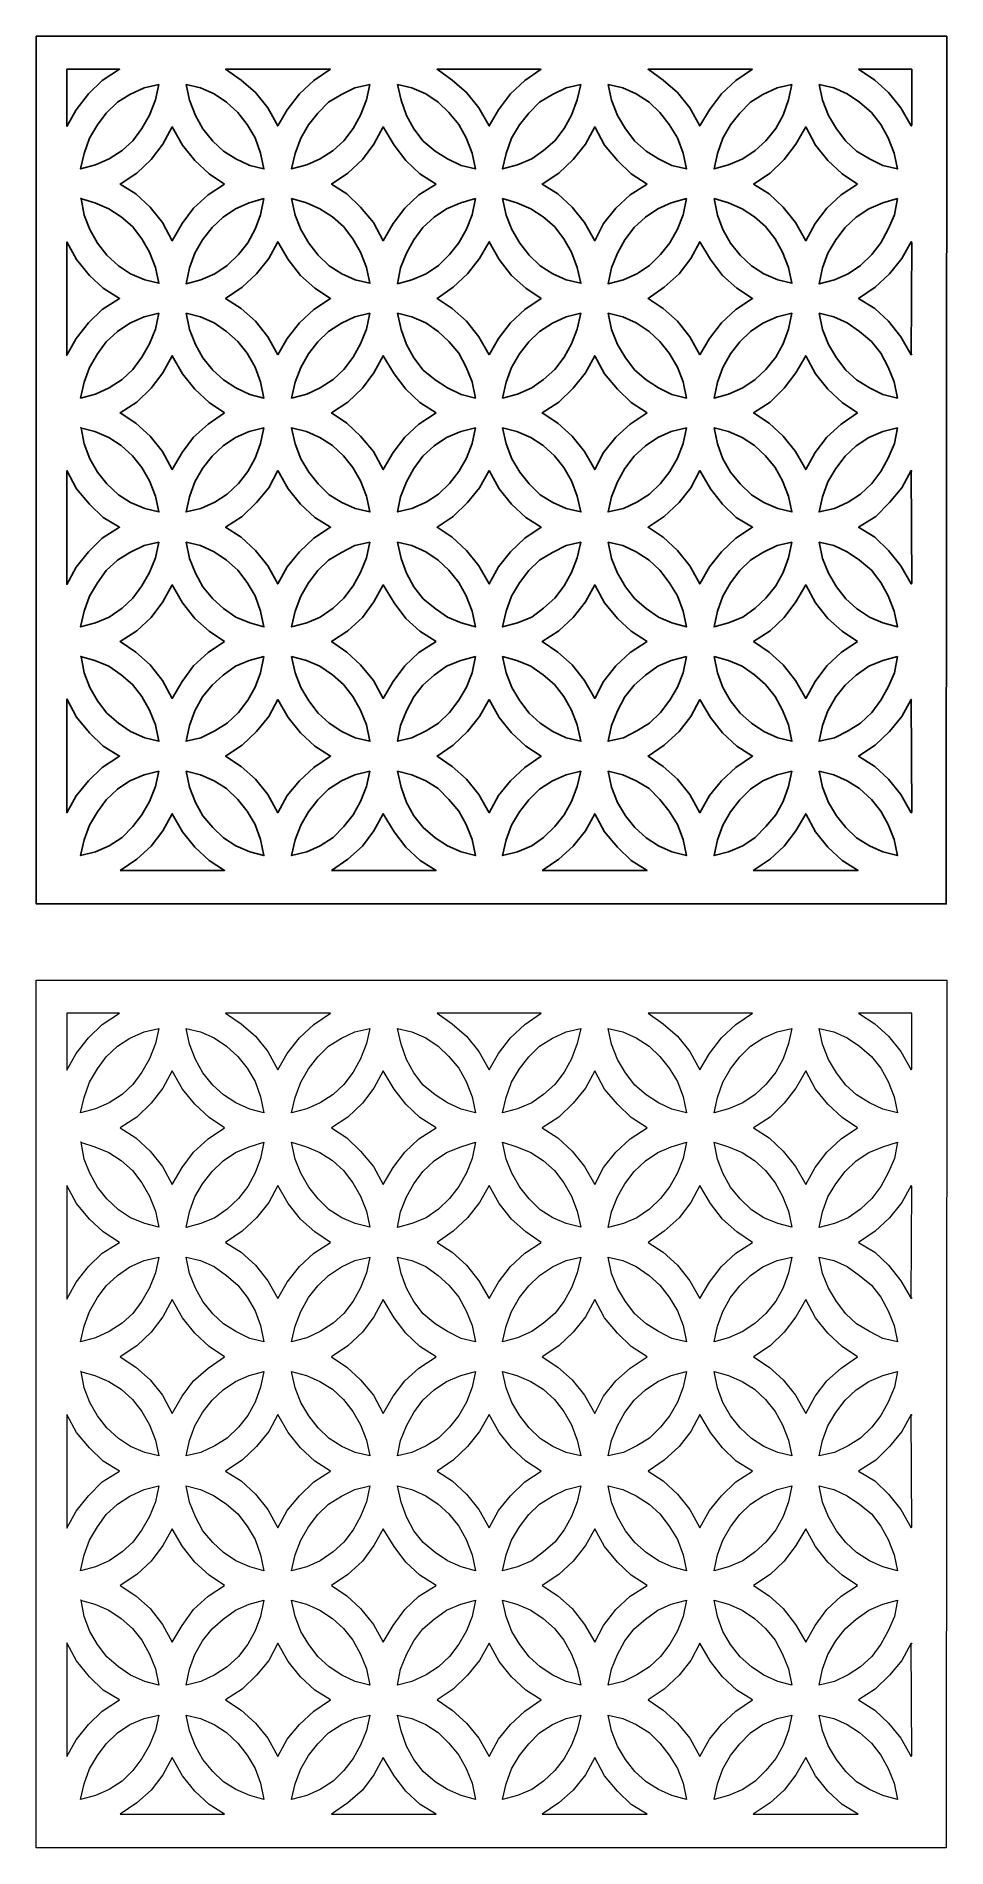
# Model space of a CAD drawing. Header units: centimetres. Extents: x -8.5 to 3.4, y -9.6 to 14.
import ezdxf

# ---------------------------------------------------------------- set-up
doc = ezdxf.new("R2010")
doc.units = ezdxf.units.CM
doc.header["$MEASUREMENT"] = 0

msp = doc.modelspace()

# ---------------------------------------------------------------- linework, layer by layer
at = {"color": 177}
for points, knots in [([(3.36269, 2.66854), (3.36269, 2.66854), (-8.50741, 2.66854), (-8.50741, 2.66854), (-8.50741, 2.66854), (-8.50741, 2.66854), (-8.50741, 13.98564), (-8.50741, 13.98564), (-8.50741, 13.98564), (-8.50741, 13.98564), (3.36912, 13.98564), (3.36912, 13.98564), (3.36912, 13.98564), (3.36912, 13.98564), (3.36269, 2.66854), (3.36269, 2.66854)], [0, 0, 0, 0, 0.2, 0.2, 0.2, 0.2, 0.4, 0.4, 0.4, 0.4, 0.6, 0.6, 0.6, 0.6, 1, 1, 1, 1]), ([(3.36912, 13.98564), (3.36912, 13.98564), (3.36269, 2.66854), (3.36269, 2.66854), (3.36269, 2.66854), (3.36269, 2.66854), (3.36912, 13.98564), (3.36912, 13.98564)], [0, 0, 0, 0, 0.33333333, 0.33333333, 0.33333333, 0.33333333, 1, 1, 1, 1]), ([(-8.10874, 12.80892), (-8.10874, 12.80892), (-8.10874, 13.55482), (-8.10874, 13.55482), (-8.10874, 13.55482), (-8.10874, 13.55482), (-7.42071, 13.55482), (-7.42071, 13.55482), (-7.42071, 13.55482), (-7.42071, 13.55482), (-7.64576, 13.40693), (-7.64576, 13.40693), (-7.64576, 13.40693), (-7.64576, 13.40693), (-7.82581, 13.23331), (-7.82581, 13.23331), (-7.82581, 13.23331), (-7.82581, 13.23331), (-7.98656, 13.02755), (-7.98656, 13.02755), (-7.98656, 13.02755), (-7.98656, 13.02755), (-8.10874, 12.80892), (-8.10874, 12.80892)], [0, 0, 0, 0, 0.14285714, 0.14285714, 0.14285714, 0.14285714, 0.28571429, 0.28571429, 0.28571429, 0.28571429, 0.42857143, 0.42857143, 0.42857143, 0.42857143, 0.57142857, 0.57142857, 0.57142857, 0.57142857, 0.71428571, 0.71428571, 0.71428571, 0.71428571, 1, 1, 1, 1]), ([(-4.6686, 13.55482), (-4.6686, 13.55482), (-4.88722, 13.40693), (-4.88722, 13.40693), (-4.88722, 13.40693), (-4.88722, 13.40693), (-5.0737, 13.23331), (-5.0737, 13.23331), (-5.0737, 13.23331), (-5.0737, 13.23331), (-5.23445, 13.02755), (-5.23445, 13.02755), (-5.23445, 13.02755), (-5.23445, 13.02755), (-5.35663, 12.81535), (-5.35663, 12.81535), (-5.35663, 12.81535), (-5.35663, 12.81535), (-5.48523, 13.05327), (-5.48523, 13.05327), (-5.48523, 13.05327), (-5.48523, 13.05327), (-5.64598, 13.2526), (-5.64598, 13.2526), (-5.64598, 13.2526), (-5.64598, 13.2526), (-5.83246, 13.41336), (-5.83246, 13.41336), (-5.83246, 13.41336), (-5.83246, 13.41336), (-6.03822, 13.55482), (-6.03822, 13.55482), (-6.03822, 13.55482), (-6.03822, 13.55482), (-4.6686, 13.55482), (-4.6686, 13.55482)], [0, 0, 0, 0, 0.1, 0.1, 0.1, 0.1, 0.2, 0.2, 0.2, 0.2, 0.3, 0.3, 0.3, 0.3, 0.4, 0.4, 0.4, 0.4, 0.5, 0.5, 0.5, 0.5, 0.6, 0.6, 0.6, 0.6, 0.7, 0.7, 0.7, 0.7, 0.8, 0.8, 0.8, 0.8, 1, 1, 1, 1]), ([(-1.92291, 13.55482), (-1.92291, 13.55482), (-2.13511, 13.40693), (-2.13511, 13.40693), (-2.13511, 13.40693), (-2.13511, 13.40693), (-2.32158, 13.23331), (-2.32158, 13.23331), (-2.32158, 13.23331), (-2.32158, 13.23331), (-2.47591, 13.02755), (-2.47591, 13.02755), (-2.47591, 13.02755), (-2.47591, 13.02755), (-2.59808, 12.81535), (-2.59808, 12.81535), (-2.59808, 12.81535), (-2.59808, 12.81535), (-2.73311, 13.05327), (-2.73311, 13.05327), (-2.73311, 13.05327), (-2.73311, 13.05327), (-2.89387, 13.2526), (-2.89387, 13.2526), (-2.89387, 13.2526), (-2.89387, 13.2526), (-3.08034, 13.41336), (-3.08034, 13.41336), (-3.08034, 13.41336), (-3.08034, 13.41336), (-3.27968, 13.55482), (-3.27968, 13.55482), (-3.27968, 13.55482), (-3.27968, 13.55482), (-1.92291, 13.55482), (-1.92291, 13.55482)], [0, 0, 0, 0, 0.1, 0.1, 0.1, 0.1, 0.2, 0.2, 0.2, 0.2, 0.3, 0.3, 0.3, 0.3, 0.4, 0.4, 0.4, 0.4, 0.5, 0.5, 0.5, 0.5, 0.6, 0.6, 0.6, 0.6, 0.7, 0.7, 0.7, 0.7, 0.8, 0.8, 0.8, 0.8, 1, 1, 1, 1]), ([(0.83563, 13.55482), (0.83563, 13.55482), (0.61701, 13.40693), (0.61701, 13.40693), (0.61701, 13.40693), (0.61701, 13.40693), (0.43053, 13.23331), (0.43053, 13.23331), (0.43053, 13.23331), (0.43053, 13.23331), (0.27621, 13.02755), (0.27621, 13.02755), (0.27621, 13.02755), (0.27621, 13.02755), (0.1476, 12.81535), (0.1476, 12.81535), (0.1476, 12.81535), (0.1476, 12.81535), (0.019, 13.05327), (0.019, 13.05327), (0.019, 13.05327), (0.019, 13.05327), (-0.14175, 13.2526), (-0.14175, 13.2526), (-0.14175, 13.2526), (-0.14175, 13.2526), (-0.32823, 13.41336), (-0.32823, 13.41336), (-0.32823, 13.41336), (-0.32823, 13.41336), (-0.52756, 13.55482), (-0.52756, 13.55482), (-0.52756, 13.55482), (-0.52756, 13.55482), (0.83563, 13.55482), (0.83563, 13.55482)], [0, 0, 0, 0, 0.1, 0.1, 0.1, 0.1, 0.2, 0.2, 0.2, 0.2, 0.3, 0.3, 0.3, 0.3, 0.4, 0.4, 0.4, 0.4, 0.5, 0.5, 0.5, 0.5, 0.6, 0.6, 0.6, 0.6, 0.7, 0.7, 0.7, 0.7, 0.8, 0.8, 0.8, 0.8, 1, 1, 1, 1]), ([(2.21812, 13.55482), (2.21812, 13.55482), (2.91258, 13.55482), (2.91258, 13.55482), (2.91258, 13.55482), (2.91258, 13.55482), (2.91258, 12.82821), (2.91258, 12.82821), (2.91258, 12.82821), (2.91258, 12.82821), (2.90615, 12.81535), (2.90615, 12.81535), (2.90615, 12.81535), (2.90615, 12.81535), (2.77111, 13.05327), (2.77111, 13.05327), (2.77111, 13.05327), (2.77111, 13.05327), (2.61036, 13.2526), (2.61036, 13.2526), (2.61036, 13.2526), (2.61036, 13.2526), (2.43032, 13.41336), (2.43032, 13.41336), (2.43032, 13.41336), (2.43032, 13.41336), (2.21812, 13.55482), (2.21812, 13.55482)], [0, 0, 0, 0, 0.125, 0.125, 0.125, 0.125, 0.25, 0.25, 0.25, 0.25, 0.375, 0.375, 0.375, 0.375, 0.5, 0.5, 0.5, 0.5, 0.625, 0.625, 0.625, 0.625, 0.75, 0.75, 0.75, 0.75, 1, 1, 1, 1]), ([(-6.9063, 13.35548), (-6.9063, 13.35548), (-7.0992, 13.31048), (-7.0992, 13.31048), (-7.0992, 13.31048), (-7.0992, 13.31048), (-7.28568, 13.22688), (-7.28568, 13.22688), (-7.28568, 13.22688), (-7.28568, 13.22688), (-7.44643, 13.124), (-7.44643, 13.124), (-7.44643, 13.124), (-7.44643, 13.124), (-7.59432, 12.98254), (-7.59432, 12.98254), (-7.59432, 12.98254), (-7.59432, 12.98254), (-7.71007, 12.82821), (-7.71007, 12.82821), (-7.71007, 12.82821), (-7.71007, 12.82821), (-7.81295, 12.6546), (-7.81295, 12.6546), (-7.81295, 12.6546), (-7.81295, 12.6546), (-7.88368, 12.45526), (-7.88368, 12.45526), (-7.88368, 12.45526), (-7.88368, 12.45526), (-7.92869, 12.25593), (-7.92869, 12.25593), (-7.92869, 12.25593), (-7.92869, 12.25593), (-7.73579, 12.30737), (-7.73579, 12.30737), (-7.73579, 12.30737), (-7.73579, 12.30737), (-7.55574, 12.38453), (-7.55574, 12.38453), (-7.55574, 12.38453), (-7.55574, 12.38453), (-7.38856, 12.49384), (-7.38856, 12.49384), (-7.38856, 12.49384), (-7.38856, 12.49384), (-7.24709, 12.62245), (-7.24709, 12.62245), (-7.24709, 12.62245), (-7.24709, 12.62245), (-7.13135, 12.7832), (-7.13135, 12.7832), (-7.13135, 12.7832), (-7.13135, 12.7832), (-7.02847, 12.95682), (-7.02847, 12.95682), (-7.02847, 12.95682), (-7.02847, 12.95682), (-6.95131, 13.15615), (-6.95131, 13.15615), (-6.95131, 13.15615), (-6.95131, 13.15615), (-6.9063, 13.35548), (-6.9063, 13.35548)], [0, 0, 0, 0, 0.05882353, 0.05882353, 0.05882353, 0.05882353, 0.11764706, 0.11764706, 0.11764706, 0.11764706, 0.17647059, 0.17647059, 0.17647059, 0.17647059, 0.23529412, 0.23529412, 0.23529412, 0.23529412, 0.29411765, 0.29411765, 0.29411765, 0.29411765, 0.35294118, 0.35294118, 0.35294118, 0.35294118, 0.41176471, 0.41176471, 0.41176471, 0.41176471, 0.47058824, 0.47058824, 0.47058824, 0.47058824, 0.52941176, 0.52941176, 0.52941176, 0.52941176, 0.58823529, 0.58823529, 0.58823529, 0.58823529, 0.64705882, 0.64705882, 0.64705882, 0.64705882, 0.70588235, 0.70588235, 0.70588235, 0.70588235, 0.76470588, 0.76470588, 0.76470588, 0.76470588, 0.82352941, 0.82352941, 0.82352941, 0.82352941, 0.88235294, 0.88235294, 0.88235294, 0.88235294, 1, 1, 1, 1]), ([(-6.55264, 13.35548), (-6.55264, 13.35548), (-6.50762, 13.14972), (-6.50762, 13.14972), (-6.50762, 13.14972), (-6.50762, 13.14972), (-6.43046, 12.95038), (-6.43046, 12.95038), (-6.43046, 12.95038), (-6.43046, 12.95038), (-6.33401, 12.77677), (-6.33401, 12.77677), (-6.33401, 12.77677), (-6.33401, 12.77677), (-6.20541, 12.61601), (-6.20541, 12.61601), (-6.20541, 12.61601), (-6.20541, 12.61601), (-6.06394, 12.48741), (-6.06394, 12.48741), (-6.06394, 12.48741), (-6.06394, 12.48741), (-5.90319, 12.38453), (-5.90319, 12.38453), (-5.90319, 12.38453), (-5.90319, 12.38453), (-5.72315, 12.30094), (-5.72315, 12.30094), (-5.72315, 12.30094), (-5.72315, 12.30094), (-5.53667, 12.25593), (-5.53667, 12.25593), (-5.53667, 12.25593), (-5.53667, 12.25593), (-5.58168, 12.46169), (-5.58168, 12.46169), (-5.58168, 12.46169), (-5.58168, 12.46169), (-5.65241, 12.66103), (-5.65241, 12.66103), (-5.65241, 12.66103), (-5.65241, 12.66103), (-5.75529, 12.83464), (-5.75529, 12.83464), (-5.75529, 12.83464), (-5.75529, 12.83464), (-5.87747, 12.98897), (-5.87747, 12.98897), (-5.87747, 12.98897), (-5.87747, 12.98897), (-6.02536, 13.124), (-6.02536, 13.124), (-6.02536, 13.124), (-6.02536, 13.124), (-6.18612, 13.23331), (-6.18612, 13.23331), (-6.18612, 13.23331), (-6.18612, 13.23331), (-6.36616, 13.31048), (-6.36616, 13.31048), (-6.36616, 13.31048), (-6.36616, 13.31048), (-6.55264, 13.35548), (-6.55264, 13.35548)], [0, 0, 0, 0, 0.05882353, 0.05882353, 0.05882353, 0.05882353, 0.11764706, 0.11764706, 0.11764706, 0.11764706, 0.17647059, 0.17647059, 0.17647059, 0.17647059, 0.23529412, 0.23529412, 0.23529412, 0.23529412, 0.29411765, 0.29411765, 0.29411765, 0.29411765, 0.35294118, 0.35294118, 0.35294118, 0.35294118, 0.41176471, 0.41176471, 0.41176471, 0.41176471, 0.47058824, 0.47058824, 0.47058824, 0.47058824, 0.52941176, 0.52941176, 0.52941176, 0.52941176, 0.58823529, 0.58823529, 0.58823529, 0.58823529, 0.64705882, 0.64705882, 0.64705882, 0.64705882, 0.70588235, 0.70588235, 0.70588235, 0.70588235, 0.76470588, 0.76470588, 0.76470588, 0.76470588, 0.82352941, 0.82352941, 0.82352941, 0.82352941, 0.88235294, 0.88235294, 0.88235294, 0.88235294, 1, 1, 1, 1]), ([(-4.15418, 13.35548), (-4.15418, 13.35548), (-4.35352, 13.31048), (-4.35352, 13.31048), (-4.35352, 13.31048), (-4.35352, 13.31048), (-4.52713, 13.22688), (-4.52713, 13.22688), (-4.52713, 13.22688), (-4.52713, 13.22688), (-4.69431, 13.124), (-4.69431, 13.124), (-4.69431, 13.124), (-4.69431, 13.124), (-4.83578, 12.98254), (-4.83578, 12.98254), (-4.83578, 12.98254), (-4.83578, 12.98254), (-4.95795, 12.82821), (-4.95795, 12.82821), (-4.95795, 12.82821), (-4.95795, 12.82821), (-5.05441, 12.6546), (-5.05441, 12.6546), (-5.05441, 12.6546), (-5.05441, 12.6546), (-5.13157, 12.45526), (-5.13157, 12.45526), (-5.13157, 12.45526), (-5.13157, 12.45526), (-5.17658, 12.25593), (-5.17658, 12.25593), (-5.17658, 12.25593), (-5.17658, 12.25593), (-4.97724, 12.30737), (-4.97724, 12.30737), (-4.97724, 12.30737), (-4.97724, 12.30737), (-4.80363, 12.38453), (-4.80363, 12.38453), (-4.80363, 12.38453), (-4.80363, 12.38453), (-4.63645, 12.49384), (-4.63645, 12.49384), (-4.63645, 12.49384), (-4.63645, 12.49384), (-4.49498, 12.62245), (-4.49498, 12.62245), (-4.49498, 12.62245), (-4.49498, 12.62245), (-4.37281, 12.7832), (-4.37281, 12.7832), (-4.37281, 12.7832), (-4.37281, 12.7832), (-4.27635, 12.95682), (-4.27635, 12.95682), (-4.27635, 12.95682), (-4.27635, 12.95682), (-4.19919, 13.15615), (-4.19919, 13.15615), (-4.19919, 13.15615), (-4.19919, 13.15615), (-4.15418, 13.35548), (-4.15418, 13.35548)], [0, 0, 0, 0, 0.05882353, 0.05882353, 0.05882353, 0.05882353, 0.11764706, 0.11764706, 0.11764706, 0.11764706, 0.17647059, 0.17647059, 0.17647059, 0.17647059, 0.23529412, 0.23529412, 0.23529412, 0.23529412, 0.29411765, 0.29411765, 0.29411765, 0.29411765, 0.35294118, 0.35294118, 0.35294118, 0.35294118, 0.41176471, 0.41176471, 0.41176471, 0.41176471, 0.47058824, 0.47058824, 0.47058824, 0.47058824, 0.52941176, 0.52941176, 0.52941176, 0.52941176, 0.58823529, 0.58823529, 0.58823529, 0.58823529, 0.64705882, 0.64705882, 0.64705882, 0.64705882, 0.70588235, 0.70588235, 0.70588235, 0.70588235, 0.76470588, 0.76470588, 0.76470588, 0.76470588, 0.82352941, 0.82352941, 0.82352941, 0.82352941, 0.88235294, 0.88235294, 0.88235294, 0.88235294, 1, 1, 1, 1]), ([(-3.79409, 13.35548), (-3.79409, 13.35548), (-3.74908, 13.14972), (-3.74908, 13.14972), (-3.74908, 13.14972), (-3.74908, 13.14972), (-3.67835, 12.95038), (-3.67835, 12.95038), (-3.67835, 12.95038), (-3.67835, 12.95038), (-3.5819, 12.77677), (-3.5819, 12.77677), (-3.5819, 12.77677), (-3.5819, 12.77677), (-3.45972, 12.61601), (-3.45972, 12.61601), (-3.45972, 12.61601), (-3.45972, 12.61601), (-3.3054, 12.48741), (-3.3054, 12.48741), (-3.3054, 12.48741), (-3.3054, 12.48741), (-3.14464, 12.38453), (-3.14464, 12.38453), (-3.14464, 12.38453), (-3.14464, 12.38453), (-2.9646, 12.30094), (-2.9646, 12.30094), (-2.9646, 12.30094), (-2.9646, 12.30094), (-2.77812, 12.25593), (-2.77812, 12.25593), (-2.77812, 12.25593), (-2.77812, 12.25593), (-2.82314, 12.46169), (-2.82314, 12.46169), (-2.82314, 12.46169), (-2.82314, 12.46169), (-2.9003, 12.66103), (-2.9003, 12.66103), (-2.9003, 12.66103), (-2.9003, 12.66103), (-2.99675, 12.83464), (-2.99675, 12.83464), (-2.99675, 12.83464), (-2.99675, 12.83464), (-3.12535, 12.98897), (-3.12535, 12.98897), (-3.12535, 12.98897), (-3.12535, 12.98897), (-3.26682, 13.124), (-3.26682, 13.124), (-3.26682, 13.124), (-3.26682, 13.124), (-3.42757, 13.23331), (-3.42757, 13.23331), (-3.42757, 13.23331), (-3.42757, 13.23331), (-3.60762, 13.31048), (-3.60762, 13.31048), (-3.60762, 13.31048), (-3.60762, 13.31048), (-3.79409, 13.35548), (-3.79409, 13.35548)], [0, 0, 0, 0, 0.05882353, 0.05882353, 0.05882353, 0.05882353, 0.11764706, 0.11764706, 0.11764706, 0.11764706, 0.17647059, 0.17647059, 0.17647059, 0.17647059, 0.23529412, 0.23529412, 0.23529412, 0.23529412, 0.29411765, 0.29411765, 0.29411765, 0.29411765, 0.35294118, 0.35294118, 0.35294118, 0.35294118, 0.41176471, 0.41176471, 0.41176471, 0.41176471, 0.47058824, 0.47058824, 0.47058824, 0.47058824, 0.52941176, 0.52941176, 0.52941176, 0.52941176, 0.58823529, 0.58823529, 0.58823529, 0.58823529, 0.64705882, 0.64705882, 0.64705882, 0.64705882, 0.70588235, 0.70588235, 0.70588235, 0.70588235, 0.76470588, 0.76470588, 0.76470588, 0.76470588, 0.82352941, 0.82352941, 0.82352941, 0.82352941, 0.88235294, 0.88235294, 0.88235294, 0.88235294, 1, 1, 1, 1]), ([(-1.40207, 13.35548), (-1.40207, 13.35548), (-1.59497, 13.31048), (-1.59497, 13.31048), (-1.59497, 13.31048), (-1.59497, 13.31048), (-1.77502, 13.22688), (-1.77502, 13.22688), (-1.77502, 13.22688), (-1.77502, 13.22688), (-1.9422, 13.124), (-1.9422, 13.124), (-1.9422, 13.124), (-1.9422, 13.124), (-2.08367, 12.98254), (-2.08367, 12.98254), (-2.08367, 12.98254), (-2.08367, 12.98254), (-2.20584, 12.82821), (-2.20584, 12.82821), (-2.20584, 12.82821), (-2.20584, 12.82821), (-2.30872, 12.6546), (-2.30872, 12.6546), (-2.30872, 12.6546), (-2.30872, 12.6546), (-2.37945, 12.45526), (-2.37945, 12.45526), (-2.37945, 12.45526), (-2.37945, 12.45526), (-2.42446, 12.25593), (-2.42446, 12.25593), (-2.42446, 12.25593), (-2.42446, 12.25593), (-2.23156, 12.30737), (-2.23156, 12.30737), (-2.23156, 12.30737), (-2.23156, 12.30737), (-2.04509, 12.38453), (-2.04509, 12.38453), (-2.04509, 12.38453), (-2.04509, 12.38453), (-1.89076, 12.49384), (-1.89076, 12.49384), (-1.89076, 12.49384), (-1.89076, 12.49384), (-1.74287, 12.62245), (-1.74287, 12.62245), (-1.74287, 12.62245), (-1.74287, 12.62245), (-1.62069, 12.7832), (-1.62069, 12.7832), (-1.62069, 12.7832), (-1.62069, 12.7832), (-1.52424, 12.95682), (-1.52424, 12.95682), (-1.52424, 12.95682), (-1.52424, 12.95682), (-1.45351, 13.15615), (-1.45351, 13.15615), (-1.45351, 13.15615), (-1.45351, 13.15615), (-1.40207, 13.35548), (-1.40207, 13.35548)], [0, 0, 0, 0, 0.05882353, 0.05882353, 0.05882353, 0.05882353, 0.11764706, 0.11764706, 0.11764706, 0.11764706, 0.17647059, 0.17647059, 0.17647059, 0.17647059, 0.23529412, 0.23529412, 0.23529412, 0.23529412, 0.29411765, 0.29411765, 0.29411765, 0.29411765, 0.35294118, 0.35294118, 0.35294118, 0.35294118, 0.41176471, 0.41176471, 0.41176471, 0.41176471, 0.47058824, 0.47058824, 0.47058824, 0.47058824, 0.52941176, 0.52941176, 0.52941176, 0.52941176, 0.58823529, 0.58823529, 0.58823529, 0.58823529, 0.64705882, 0.64705882, 0.64705882, 0.64705882, 0.70588235, 0.70588235, 0.70588235, 0.70588235, 0.76470588, 0.76470588, 0.76470588, 0.76470588, 0.82352941, 0.82352941, 0.82352941, 0.82352941, 0.88235294, 0.88235294, 0.88235294, 0.88235294, 1, 1, 1, 1]), ([(-1.04841, 13.35548), (-1.04841, 13.35548), (-1.0034, 13.14972), (-1.0034, 13.14972), (-1.0034, 13.14972), (-1.0034, 13.14972), (-0.92623, 12.95038), (-0.92623, 12.95038), (-0.92623, 12.95038), (-0.92623, 12.95038), (-0.82335, 12.77677), (-0.82335, 12.77677), (-0.82335, 12.77677), (-0.82335, 12.77677), (-0.70118, 12.61601), (-0.70118, 12.61601), (-0.70118, 12.61601), (-0.70118, 12.61601), (-0.55329, 12.48741), (-0.55329, 12.48741), (-0.55329, 12.48741), (-0.55329, 12.48741), (-0.39253, 12.38453), (-0.39253, 12.38453), (-0.39253, 12.38453), (-0.39253, 12.38453), (-0.21892, 12.30094), (-0.21892, 12.30094), (-0.21892, 12.30094), (-0.21892, 12.30094), (-0.02601, 12.25593), (-0.02601, 12.25593), (-0.02601, 12.25593), (-0.02601, 12.25593), (-0.07102, 12.46169), (-0.07102, 12.46169), (-0.07102, 12.46169), (-0.07102, 12.46169), (-0.14175, 12.66103), (-0.14175, 12.66103), (-0.14175, 12.66103), (-0.14175, 12.66103), (-0.25107, 12.83464), (-0.25107, 12.83464), (-0.25107, 12.83464), (-0.25107, 12.83464), (-0.37324, 12.98897), (-0.37324, 12.98897), (-0.37324, 12.98897), (-0.37324, 12.98897), (-0.5147, 13.124), (-0.5147, 13.124), (-0.5147, 13.124), (-0.5147, 13.124), (-0.68189, 13.23331), (-0.68189, 13.23331), (-0.68189, 13.23331), (-0.68189, 13.23331), (-0.8555, 13.31048), (-0.8555, 13.31048), (-0.8555, 13.31048), (-0.8555, 13.31048), (-1.04841, 13.35548), (-1.04841, 13.35548)], [0, 0, 0, 0, 0.05882353, 0.05882353, 0.05882353, 0.05882353, 0.11764706, 0.11764706, 0.11764706, 0.11764706, 0.17647059, 0.17647059, 0.17647059, 0.17647059, 0.23529412, 0.23529412, 0.23529412, 0.23529412, 0.29411765, 0.29411765, 0.29411765, 0.29411765, 0.35294118, 0.35294118, 0.35294118, 0.35294118, 0.41176471, 0.41176471, 0.41176471, 0.41176471, 0.47058824, 0.47058824, 0.47058824, 0.47058824, 0.52941176, 0.52941176, 0.52941176, 0.52941176, 0.58823529, 0.58823529, 0.58823529, 0.58823529, 0.64705882, 0.64705882, 0.64705882, 0.64705882, 0.70588235, 0.70588235, 0.70588235, 0.70588235, 0.76470588, 0.76470588, 0.76470588, 0.76470588, 0.82352941, 0.82352941, 0.82352941, 0.82352941, 0.88235294, 0.88235294, 0.88235294, 0.88235294, 1, 1, 1, 1]), ([(1.35005, 13.35548), (1.35005, 13.35548), (1.15714, 13.31048), (1.15714, 13.31048), (1.15714, 13.31048), (1.15714, 13.31048), (0.97067, 13.22688), (0.97067, 13.22688), (0.97067, 13.22688), (0.97067, 13.22688), (0.80991, 13.124), (0.80991, 13.124), (0.80991, 13.124), (0.80991, 13.124), (0.66845, 12.98254), (0.66845, 12.98254), (0.66845, 12.98254), (0.66845, 12.98254), (0.54628, 12.82821), (0.54628, 12.82821), (0.54628, 12.82821), (0.54628, 12.82821), (0.44982, 12.6546), (0.44982, 12.6546), (0.44982, 12.6546), (0.44982, 12.6546), (0.37909, 12.45526), (0.37909, 12.45526), (0.37909, 12.45526), (0.37909, 12.45526), (0.33408, 12.25593), (0.33408, 12.25593), (0.33408, 12.25593), (0.33408, 12.25593), (0.52055, 12.30737), (0.52055, 12.30737), (0.52055, 12.30737), (0.52055, 12.30737), (0.70705, 12.38453), (0.70705, 12.38453), (0.70705, 12.38453), (0.70705, 12.38453), (0.86779, 12.49384), (0.86779, 12.49384), (0.86779, 12.49384), (0.86779, 12.49384), (1.00925, 12.62245), (1.00925, 12.62245), (1.00925, 12.62245), (1.00925, 12.62245), (1.13785, 12.7832), (1.13785, 12.7832), (1.13785, 12.7832), (1.13785, 12.7832), (1.2343, 12.95682), (1.2343, 12.95682), (1.2343, 12.95682), (1.2343, 12.95682), (1.30504, 13.15615), (1.30504, 13.15615), (1.30504, 13.15615), (1.30504, 13.15615), (1.35005, 13.35548), (1.35005, 13.35548)], [0, 0, 0, 0, 0.05882353, 0.05882353, 0.05882353, 0.05882353, 0.11764706, 0.11764706, 0.11764706, 0.11764706, 0.17647059, 0.17647059, 0.17647059, 0.17647059, 0.23529412, 0.23529412, 0.23529412, 0.23529412, 0.29411765, 0.29411765, 0.29411765, 0.29411765, 0.35294118, 0.35294118, 0.35294118, 0.35294118, 0.41176471, 0.41176471, 0.41176471, 0.41176471, 0.47058824, 0.47058824, 0.47058824, 0.47058824, 0.52941176, 0.52941176, 0.52941176, 0.52941176, 0.58823529, 0.58823529, 0.58823529, 0.58823529, 0.64705882, 0.64705882, 0.64705882, 0.64705882, 0.70588235, 0.70588235, 0.70588235, 0.70588235, 0.76470588, 0.76470588, 0.76470588, 0.76470588, 0.82352941, 0.82352941, 0.82352941, 0.82352941, 0.88235294, 0.88235294, 0.88235294, 0.88235294, 1, 1, 1, 1]), ([(1.70371, 13.35548), (1.70371, 13.35548), (1.74872, 13.14972), (1.74872, 13.14972), (1.74872, 13.14972), (1.74872, 13.14972), (1.82588, 12.95038), (1.82588, 12.95038), (1.82588, 12.95038), (1.82588, 12.95038), (1.92876, 12.77677), (1.92876, 12.77677), (1.92876, 12.77677), (1.92876, 12.77677), (2.05093, 12.61601), (2.05093, 12.61601), (2.05093, 12.61601), (2.05093, 12.61601), (2.1924, 12.48741), (2.1924, 12.48741), (2.1924, 12.48741), (2.1924, 12.48741), (2.35961, 12.38453), (2.35961, 12.38453), (2.35961, 12.38453), (2.35961, 12.38453), (2.5332, 12.30094), (2.5332, 12.30094), (2.5332, 12.30094), (2.5332, 12.30094), (2.7261, 12.25593), (2.7261, 12.25593), (2.7261, 12.25593), (2.7261, 12.25593), (2.68109, 12.46169), (2.68109, 12.46169), (2.68109, 12.46169), (2.68109, 12.46169), (2.60393, 12.66103), (2.60393, 12.66103), (2.60393, 12.66103), (2.60393, 12.66103), (2.50748, 12.83464), (2.50748, 12.83464), (2.50748, 12.83464), (2.50748, 12.83464), (2.3853, 12.98897), (2.3853, 12.98897), (2.3853, 12.98897), (2.3853, 12.98897), (2.23098, 13.124), (2.23098, 13.124), (2.23098, 13.124), (2.23098, 13.124), (2.07022, 13.23331), (2.07022, 13.23331), (2.07022, 13.23331), (2.07022, 13.23331), (1.89661, 13.31048), (1.89661, 13.31048), (1.89661, 13.31048), (1.89661, 13.31048), (1.70371, 13.35548), (1.70371, 13.35548)], [0, 0, 0, 0, 0.05882353, 0.05882353, 0.05882353, 0.05882353, 0.11764706, 0.11764706, 0.11764706, 0.11764706, 0.17647059, 0.17647059, 0.17647059, 0.17647059, 0.23529412, 0.23529412, 0.23529412, 0.23529412, 0.29411765, 0.29411765, 0.29411765, 0.29411765, 0.35294118, 0.35294118, 0.35294118, 0.35294118, 0.41176471, 0.41176471, 0.41176471, 0.41176471, 0.47058824, 0.47058824, 0.47058824, 0.47058824, 0.52941176, 0.52941176, 0.52941176, 0.52941176, 0.58823529, 0.58823529, 0.58823529, 0.58823529, 0.64705882, 0.64705882, 0.64705882, 0.64705882, 0.70588235, 0.70588235, 0.70588235, 0.70588235, 0.76470588, 0.76470588, 0.76470588, 0.76470588, 0.82352941, 0.82352941, 0.82352941, 0.82352941, 0.88235294, 0.88235294, 0.88235294, 0.88235294, 1, 1, 1, 1]), ([(-6.05108, 12.05659), (-6.05108, 12.05659), (-6.26328, 11.91513), (-6.26328, 11.91513), (-6.26328, 11.91513), (-6.26328, 11.91513), (-6.45618, 11.74151), (-6.45618, 11.74151), (-6.45618, 11.74151), (-6.45618, 11.74151), (-6.60408, 11.54218), (-6.60408, 11.54218), (-6.60408, 11.54218), (-6.60408, 11.54218), (-6.73268, 11.31712), (-6.73268, 11.31712), (-6.73268, 11.31712), (-6.73268, 11.31712), (-6.86128, 11.55504), (-6.86128, 11.55504), (-6.86128, 11.55504), (-6.86128, 11.55504), (-7.02204, 11.75437), (-7.02204, 11.75437), (-7.02204, 11.75437), (-7.02204, 11.75437), (-7.20851, 11.92799), (-7.20851, 11.92799), (-7.20851, 11.92799), (-7.20851, 11.92799), (-7.41428, 12.05659), (-7.41428, 12.05659), (-7.41428, 12.05659), (-7.41428, 12.05659), (-7.19565, 12.19805), (-7.19565, 12.19805), (-7.19565, 12.19805), (-7.19565, 12.19805), (-7.00918, 12.3781), (-7.00918, 12.3781), (-7.00918, 12.3781), (-7.00918, 12.3781), (-6.85485, 12.57743), (-6.85485, 12.57743), (-6.85485, 12.57743), (-6.85485, 12.57743), (-6.73268, 12.80249), (-6.73268, 12.80249), (-6.73268, 12.80249), (-6.73268, 12.80249), (-6.59765, 12.56457), (-6.59765, 12.56457), (-6.59765, 12.56457), (-6.59765, 12.56457), (-6.43689, 12.36524), (-6.43689, 12.36524), (-6.43689, 12.36524), (-6.43689, 12.36524), (-6.25042, 12.19162), (-6.25042, 12.19162), (-6.25042, 12.19162), (-6.25042, 12.19162), (-6.05108, 12.05659), (-6.05108, 12.05659)], [0, 0, 0, 0, 0.05882353, 0.05882353, 0.05882353, 0.05882353, 0.11764706, 0.11764706, 0.11764706, 0.11764706, 0.17647059, 0.17647059, 0.17647059, 0.17647059, 0.23529412, 0.23529412, 0.23529412, 0.23529412, 0.29411765, 0.29411765, 0.29411765, 0.29411765, 0.35294118, 0.35294118, 0.35294118, 0.35294118, 0.41176471, 0.41176471, 0.41176471, 0.41176471, 0.47058824, 0.47058824, 0.47058824, 0.47058824, 0.52941176, 0.52941176, 0.52941176, 0.52941176, 0.58823529, 0.58823529, 0.58823529, 0.58823529, 0.64705882, 0.64705882, 0.64705882, 0.64705882, 0.70588235, 0.70588235, 0.70588235, 0.70588235, 0.76470588, 0.76470588, 0.76470588, 0.76470588, 0.82352941, 0.82352941, 0.82352941, 0.82352941, 0.88235294, 0.88235294, 0.88235294, 0.88235294, 1, 1, 1, 1]), ([(-3.29254, 12.05659), (-3.29254, 12.05659), (-3.51759, 11.91513), (-3.51759, 11.91513), (-3.51759, 11.91513), (-3.51759, 11.91513), (-3.69764, 11.74151), (-3.69764, 11.74151), (-3.69764, 11.74151), (-3.69764, 11.74151), (-3.85196, 11.54218), (-3.85196, 11.54218), (-3.85196, 11.54218), (-3.85196, 11.54218), (-3.98057, 11.31712), (-3.98057, 11.31712), (-3.98057, 11.31712), (-3.98057, 11.31712), (-4.10917, 11.55504), (-4.10917, 11.55504), (-4.10917, 11.55504), (-4.10917, 11.55504), (-4.27635, 11.75437), (-4.27635, 11.75437), (-4.27635, 11.75437), (-4.27635, 11.75437), (-4.4564, 11.92799), (-4.4564, 11.92799), (-4.4564, 11.92799), (-4.4564, 11.92799), (-4.65573, 12.05659), (-4.65573, 12.05659), (-4.65573, 12.05659), (-4.65573, 12.05659), (-4.44354, 12.19805), (-4.44354, 12.19805), (-4.44354, 12.19805), (-4.44354, 12.19805), (-4.25063, 12.3781), (-4.25063, 12.3781), (-4.25063, 12.3781), (-4.25063, 12.3781), (-4.10274, 12.57743), (-4.10274, 12.57743), (-4.10274, 12.57743), (-4.10274, 12.57743), (-3.98057, 12.80249), (-3.98057, 12.80249), (-3.98057, 12.80249), (-3.98057, 12.80249), (-3.8391, 12.56457), (-3.8391, 12.56457), (-3.8391, 12.56457), (-3.8391, 12.56457), (-3.68478, 12.36524), (-3.68478, 12.36524), (-3.68478, 12.36524), (-3.68478, 12.36524), (-3.50473, 12.19162), (-3.50473, 12.19162), (-3.50473, 12.19162), (-3.50473, 12.19162), (-3.29254, 12.05659), (-3.29254, 12.05659)], [0, 0, 0, 0, 0.05882353, 0.05882353, 0.05882353, 0.05882353, 0.11764706, 0.11764706, 0.11764706, 0.11764706, 0.17647059, 0.17647059, 0.17647059, 0.17647059, 0.23529412, 0.23529412, 0.23529412, 0.23529412, 0.29411765, 0.29411765, 0.29411765, 0.29411765, 0.35294118, 0.35294118, 0.35294118, 0.35294118, 0.41176471, 0.41176471, 0.41176471, 0.41176471, 0.47058824, 0.47058824, 0.47058824, 0.47058824, 0.52941176, 0.52941176, 0.52941176, 0.52941176, 0.58823529, 0.58823529, 0.58823529, 0.58823529, 0.64705882, 0.64705882, 0.64705882, 0.64705882, 0.70588235, 0.70588235, 0.70588235, 0.70588235, 0.76470588, 0.76470588, 0.76470588, 0.76470588, 0.82352941, 0.82352941, 0.82352941, 0.82352941, 0.88235294, 0.88235294, 0.88235294, 0.88235294, 1, 1, 1, 1]), ([(-0.54042, 12.05659), (-0.54042, 12.05659), (-0.75905, 11.91513), (-0.75905, 11.91513), (-0.75905, 11.91513), (-0.75905, 11.91513), (-0.94552, 11.74151), (-0.94552, 11.74151), (-0.94552, 11.74151), (-0.94552, 11.74151), (-1.10628, 11.54218), (-1.10628, 11.54218), (-1.10628, 11.54218), (-1.10628, 11.54218), (-1.22202, 11.31712), (-1.22202, 11.31712), (-1.22202, 11.31712), (-1.22202, 11.31712), (-1.35706, 11.55504), (-1.35706, 11.55504), (-1.35706, 11.55504), (-1.35706, 11.55504), (-1.51781, 11.75437), (-1.51781, 11.75437), (-1.51781, 11.75437), (-1.51781, 11.75437), (-1.70428, 11.92799), (-1.70428, 11.92799), (-1.70428, 11.92799), (-1.70428, 11.92799), (-1.91005, 12.05659), (-1.91005, 12.05659), (-1.91005, 12.05659), (-1.91005, 12.05659), (-1.69143, 12.19805), (-1.69143, 12.19805), (-1.69143, 12.19805), (-1.69143, 12.19805), (-1.50495, 12.3781), (-1.50495, 12.3781), (-1.50495, 12.3781), (-1.50495, 12.3781), (-1.3442, 12.57743), (-1.3442, 12.57743), (-1.3442, 12.57743), (-1.3442, 12.57743), (-1.22202, 12.80249), (-1.22202, 12.80249), (-1.22202, 12.80249), (-1.22202, 12.80249), (-1.09342, 12.56457), (-1.09342, 12.56457), (-1.09342, 12.56457), (-1.09342, 12.56457), (-0.92623, 12.36524), (-0.92623, 12.36524), (-0.92623, 12.36524), (-0.92623, 12.36524), (-0.74619, 12.19162), (-0.74619, 12.19162), (-0.74619, 12.19162), (-0.74619, 12.19162), (-0.54042, 12.05659), (-0.54042, 12.05659)], [0, 0, 0, 0, 0.05882353, 0.05882353, 0.05882353, 0.05882353, 0.11764706, 0.11764706, 0.11764706, 0.11764706, 0.17647059, 0.17647059, 0.17647059, 0.17647059, 0.23529412, 0.23529412, 0.23529412, 0.23529412, 0.29411765, 0.29411765, 0.29411765, 0.29411765, 0.35294118, 0.35294118, 0.35294118, 0.35294118, 0.41176471, 0.41176471, 0.41176471, 0.41176471, 0.47058824, 0.47058824, 0.47058824, 0.47058824, 0.52941176, 0.52941176, 0.52941176, 0.52941176, 0.58823529, 0.58823529, 0.58823529, 0.58823529, 0.64705882, 0.64705882, 0.64705882, 0.64705882, 0.70588235, 0.70588235, 0.70588235, 0.70588235, 0.76470588, 0.76470588, 0.76470588, 0.76470588, 0.82352941, 0.82352941, 0.82352941, 0.82352941, 0.88235294, 0.88235294, 0.88235294, 0.88235294, 1, 1, 1, 1]), ([(2.20526, 12.05659), (2.20526, 12.05659), (1.99306, 11.91513), (1.99306, 11.91513), (1.99306, 11.91513), (1.99306, 11.91513), (1.80659, 11.74151), (1.80659, 11.74151), (1.80659, 11.74151), (1.80659, 11.74151), (1.65226, 11.54218), (1.65226, 11.54218), (1.65226, 11.54218), (1.65226, 11.54218), (1.53012, 11.31712), (1.53012, 11.31712), (1.53012, 11.31712), (1.53012, 11.31712), (1.39506, 11.55504), (1.39506, 11.55504), (1.39506, 11.55504), (1.39506, 11.55504), (1.2343, 11.75437), (1.2343, 11.75437), (1.2343, 11.75437), (1.2343, 11.75437), (1.05426, 11.92799), (1.05426, 11.92799), (1.05426, 11.92799), (1.05426, 11.92799), (0.84849, 12.05659), (0.84849, 12.05659), (0.84849, 12.05659), (0.84849, 12.05659), (1.06712, 12.19805), (1.06712, 12.19805), (1.06712, 12.19805), (1.06712, 12.19805), (1.24716, 12.3781), (1.24716, 12.3781), (1.24716, 12.3781), (1.24716, 12.3781), (1.40149, 12.57743), (1.40149, 12.57743), (1.40149, 12.57743), (1.40149, 12.57743), (1.53012, 12.80249), (1.53012, 12.80249), (1.53012, 12.80249), (1.53012, 12.80249), (1.6587, 12.56457), (1.6587, 12.56457), (1.6587, 12.56457), (1.6587, 12.56457), (1.81945, 12.36524), (1.81945, 12.36524), (1.81945, 12.36524), (1.81945, 12.36524), (2.00592, 12.19162), (2.00592, 12.19162), (2.00592, 12.19162), (2.00592, 12.19162), (2.20526, 12.05659), (2.20526, 12.05659)], [0, 0, 0, 0, 0.05882353, 0.05882353, 0.05882353, 0.05882353, 0.11764706, 0.11764706, 0.11764706, 0.11764706, 0.17647059, 0.17647059, 0.17647059, 0.17647059, 0.23529412, 0.23529412, 0.23529412, 0.23529412, 0.29411765, 0.29411765, 0.29411765, 0.29411765, 0.35294118, 0.35294118, 0.35294118, 0.35294118, 0.41176471, 0.41176471, 0.41176471, 0.41176471, 0.47058824, 0.47058824, 0.47058824, 0.47058824, 0.52941176, 0.52941176, 0.52941176, 0.52941176, 0.58823529, 0.58823529, 0.58823529, 0.58823529, 0.64705882, 0.64705882, 0.64705882, 0.64705882, 0.70588235, 0.70588235, 0.70588235, 0.70588235, 0.76470588, 0.76470588, 0.76470588, 0.76470588, 0.82352941, 0.82352941, 0.82352941, 0.82352941, 0.88235294, 0.88235294, 0.88235294, 0.88235294, 1, 1, 1, 1]), ([(-7.92226, 11.87012), (-7.92226, 11.87012), (-7.88368, 11.65149), (-7.88368, 11.65149), (-7.88368, 11.65149), (-7.88368, 11.65149), (-7.80652, 11.46502), (-7.80652, 11.46502), (-7.80652, 11.46502), (-7.80652, 11.46502), (-7.71007, 11.28497), (-7.71007, 11.28497), (-7.71007, 11.28497), (-7.71007, 11.28497), (-7.58789, 11.13065), (-7.58789, 11.13065), (-7.58789, 11.13065), (-7.58789, 11.13065), (-7.43357, 10.98918), (-7.43357, 10.98918), (-7.43357, 10.98918), (-7.43357, 10.98918), (-7.27924, 10.8863), (-7.27924, 10.8863), (-7.27924, 10.8863), (-7.27924, 10.8863), (-7.09277, 10.80914), (-7.09277, 10.80914), (-7.09277, 10.80914), (-7.09277, 10.80914), (-6.9063, 10.76413), (-6.9063, 10.76413), (-6.9063, 10.76413), (-6.9063, 10.76413), (-6.95131, 10.96989), (-6.95131, 10.96989), (-6.95131, 10.96989), (-6.95131, 10.96989), (-7.02847, 11.16923), (-7.02847, 11.16923), (-7.02847, 11.16923), (-7.02847, 11.16923), (-7.13135, 11.34284), (-7.13135, 11.34284), (-7.13135, 11.34284), (-7.13135, 11.34284), (-7.25353, 11.5036), (-7.25353, 11.5036), (-7.25353, 11.5036), (-7.25353, 11.5036), (-7.40142, 11.6322), (-7.40142, 11.6322), (-7.40142, 11.6322), (-7.40142, 11.6322), (-7.56217, 11.73508), (-7.56217, 11.73508), (-7.56217, 11.73508), (-7.56217, 11.73508), (-7.74222, 11.81224), (-7.74222, 11.81224), (-7.74222, 11.81224), (-7.74222, 11.81224), (-7.92869, 11.87012), (-7.92869, 11.87012), (-7.92869, 11.87012), (-7.92869, 11.87012), (-7.92226, 11.87012), (-7.92226, 11.87012)], [0, 0, 0, 0, 0.05555556, 0.05555556, 0.05555556, 0.05555556, 0.11111111, 0.11111111, 0.11111111, 0.11111111, 0.16666667, 0.16666667, 0.16666667, 0.16666667, 0.22222222, 0.22222222, 0.22222222, 0.22222222, 0.27777778, 0.27777778, 0.27777778, 0.27777778, 0.33333333, 0.33333333, 0.33333333, 0.33333333, 0.38888889, 0.38888889, 0.38888889, 0.38888889, 0.44444444, 0.44444444, 0.44444444, 0.44444444, 0.5, 0.5, 0.5, 0.5, 0.55555556, 0.55555556, 0.55555556, 0.55555556, 0.61111111, 0.61111111, 0.61111111, 0.61111111, 0.66666667, 0.66666667, 0.66666667, 0.66666667, 0.72222222, 0.72222222, 0.72222222, 0.72222222, 0.77777778, 0.77777778, 0.77777778, 0.77777778, 0.83333333, 0.83333333, 0.83333333, 0.83333333, 0.88888889, 0.88888889, 0.88888889, 0.88888889, 1, 1, 1, 1]), ([(-5.53667, 11.87012), (-5.53667, 11.87012), (-5.72957, 11.81224), (-5.72957, 11.81224), (-5.72957, 11.81224), (-5.72957, 11.81224), (-5.90962, 11.73508), (-5.90962, 11.73508), (-5.90962, 11.73508), (-5.90962, 11.73508), (-6.07037, 11.62577), (-6.07037, 11.62577), (-6.07037, 11.62577), (-6.07037, 11.62577), (-6.21184, 11.49073), (-6.21184, 11.49073), (-6.21184, 11.49073), (-6.21184, 11.49073), (-6.34044, 11.32998), (-6.34044, 11.32998), (-6.34044, 11.32998), (-6.34044, 11.32998), (-6.43689, 11.15637), (-6.43689, 11.15637), (-6.43689, 11.15637), (-6.43689, 11.15637), (-6.50762, 10.96346), (-6.50762, 10.96346), (-6.50762, 10.96346), (-6.50762, 10.96346), (-6.55264, 10.7577), (-6.55264, 10.7577), (-6.55264, 10.7577), (-6.55264, 10.7577), (-6.35973, 10.80914), (-6.35973, 10.80914), (-6.35973, 10.80914), (-6.35973, 10.80914), (-6.17969, 10.8863), (-6.17969, 10.8863), (-6.17969, 10.8863), (-6.17969, 10.8863), (-6.01893, 10.99561), (-6.01893, 10.99561), (-6.01893, 10.99561), (-6.01893, 10.99561), (-5.87104, 11.13707), (-5.87104, 11.13707), (-5.87104, 11.13707), (-5.87104, 11.13707), (-5.74886, 11.2914), (-5.74886, 11.2914), (-5.74886, 11.2914), (-5.74886, 11.2914), (-5.65241, 11.47144), (-5.65241, 11.47144), (-5.65241, 11.47144), (-5.65241, 11.47144), (-5.58168, 11.65792), (-5.58168, 11.65792), (-5.58168, 11.65792), (-5.58168, 11.65792), (-5.53667, 11.87012), (-5.53667, 11.87012)], [0, 0, 0, 0, 0.05882353, 0.05882353, 0.05882353, 0.05882353, 0.11764706, 0.11764706, 0.11764706, 0.11764706, 0.17647059, 0.17647059, 0.17647059, 0.17647059, 0.23529412, 0.23529412, 0.23529412, 0.23529412, 0.29411765, 0.29411765, 0.29411765, 0.29411765, 0.35294118, 0.35294118, 0.35294118, 0.35294118, 0.41176471, 0.41176471, 0.41176471, 0.41176471, 0.47058824, 0.47058824, 0.47058824, 0.47058824, 0.52941176, 0.52941176, 0.52941176, 0.52941176, 0.58823529, 0.58823529, 0.58823529, 0.58823529, 0.64705882, 0.64705882, 0.64705882, 0.64705882, 0.70588235, 0.70588235, 0.70588235, 0.70588235, 0.76470588, 0.76470588, 0.76470588, 0.76470588, 0.82352941, 0.82352941, 0.82352941, 0.82352941, 0.88235294, 0.88235294, 0.88235294, 0.88235294, 1, 1, 1, 1]), ([(-5.17658, 11.87012), (-5.17658, 11.87012), (-5.13157, 11.65149), (-5.13157, 11.65149), (-5.13157, 11.65149), (-5.13157, 11.65149), (-5.05441, 11.46502), (-5.05441, 11.46502), (-5.05441, 11.46502), (-5.05441, 11.46502), (-4.95152, 11.28497), (-4.95152, 11.28497), (-4.95152, 11.28497), (-4.95152, 11.28497), (-4.82935, 11.13065), (-4.82935, 11.13065), (-4.82935, 11.13065), (-4.82935, 11.13065), (-4.68789, 10.98918), (-4.68789, 10.98918), (-4.68789, 10.98918), (-4.68789, 10.98918), (-4.5207, 10.8863), (-4.5207, 10.8863), (-4.5207, 10.8863), (-4.5207, 10.8863), (-4.34709, 10.80914), (-4.34709, 10.80914), (-4.34709, 10.80914), (-4.34709, 10.80914), (-4.15418, 10.76413), (-4.15418, 10.76413), (-4.15418, 10.76413), (-4.15418, 10.76413), (-4.19919, 10.96989), (-4.19919, 10.96989), (-4.19919, 10.96989), (-4.19919, 10.96989), (-4.27635, 11.16923), (-4.27635, 11.16923), (-4.27635, 11.16923), (-4.27635, 11.16923), (-4.37924, 11.34284), (-4.37924, 11.34284), (-4.37924, 11.34284), (-4.37924, 11.34284), (-4.50141, 11.5036), (-4.50141, 11.5036), (-4.50141, 11.5036), (-4.50141, 11.5036), (-4.64287, 11.6322), (-4.64287, 11.6322), (-4.64287, 11.6322), (-4.64287, 11.6322), (-4.81006, 11.73508), (-4.81006, 11.73508), (-4.81006, 11.73508), (-4.81006, 11.73508), (-4.98367, 11.81224), (-4.98367, 11.81224), (-4.98367, 11.81224), (-4.98367, 11.81224), (-5.17658, 11.87012), (-5.17658, 11.87012)], [0, 0, 0, 0, 0.05882353, 0.05882353, 0.05882353, 0.05882353, 0.11764706, 0.11764706, 0.11764706, 0.11764706, 0.17647059, 0.17647059, 0.17647059, 0.17647059, 0.23529412, 0.23529412, 0.23529412, 0.23529412, 0.29411765, 0.29411765, 0.29411765, 0.29411765, 0.35294118, 0.35294118, 0.35294118, 0.35294118, 0.41176471, 0.41176471, 0.41176471, 0.41176471, 0.47058824, 0.47058824, 0.47058824, 0.47058824, 0.52941176, 0.52941176, 0.52941176, 0.52941176, 0.58823529, 0.58823529, 0.58823529, 0.58823529, 0.64705882, 0.64705882, 0.64705882, 0.64705882, 0.70588235, 0.70588235, 0.70588235, 0.70588235, 0.76470588, 0.76470588, 0.76470588, 0.76470588, 0.82352941, 0.82352941, 0.82352941, 0.82352941, 0.88235294, 0.88235294, 0.88235294, 0.88235294, 1, 1, 1, 1]), ([(-2.77812, 11.87012), (-2.77812, 11.87012), (-2.97103, 11.81224), (-2.97103, 11.81224), (-2.97103, 11.81224), (-2.97103, 11.81224), (-3.15751, 11.73508), (-3.15751, 11.73508), (-3.15751, 11.73508), (-3.15751, 11.73508), (-3.31826, 11.62577), (-3.31826, 11.62577), (-3.31826, 11.62577), (-3.31826, 11.62577), (-3.46615, 11.49073), (-3.46615, 11.49073), (-3.46615, 11.49073), (-3.46615, 11.49073), (-3.5819, 11.32998), (-3.5819, 11.32998), (-3.5819, 11.32998), (-3.5819, 11.32998), (-3.67835, 11.15637), (-3.67835, 11.15637), (-3.67835, 11.15637), (-3.67835, 11.15637), (-3.75551, 10.96346), (-3.75551, 10.96346), (-3.75551, 10.96346), (-3.75551, 10.96346), (-3.79409, 10.7577), (-3.79409, 10.7577), (-3.79409, 10.7577), (-3.79409, 10.7577), (-3.60762, 10.80914), (-3.60762, 10.80914), (-3.60762, 10.80914), (-3.60762, 10.80914), (-3.42114, 10.8863), (-3.42114, 10.8863), (-3.42114, 10.8863), (-3.42114, 10.8863), (-3.26039, 10.99561), (-3.26039, 10.99561), (-3.26039, 10.99561), (-3.26039, 10.99561), (-3.11892, 11.13707), (-3.11892, 11.13707), (-3.11892, 11.13707), (-3.11892, 11.13707), (-2.99675, 11.2914), (-2.99675, 11.2914), (-2.99675, 11.2914), (-2.99675, 11.2914), (-2.89387, 11.47144), (-2.89387, 11.47144), (-2.89387, 11.47144), (-2.89387, 11.47144), (-2.82314, 11.65792), (-2.82314, 11.65792), (-2.82314, 11.65792), (-2.82314, 11.65792), (-2.77812, 11.87012), (-2.77812, 11.87012)], [0, 0, 0, 0, 0.05882353, 0.05882353, 0.05882353, 0.05882353, 0.11764706, 0.11764706, 0.11764706, 0.11764706, 0.17647059, 0.17647059, 0.17647059, 0.17647059, 0.23529412, 0.23529412, 0.23529412, 0.23529412, 0.29411765, 0.29411765, 0.29411765, 0.29411765, 0.35294118, 0.35294118, 0.35294118, 0.35294118, 0.41176471, 0.41176471, 0.41176471, 0.41176471, 0.47058824, 0.47058824, 0.47058824, 0.47058824, 0.52941176, 0.52941176, 0.52941176, 0.52941176, 0.58823529, 0.58823529, 0.58823529, 0.58823529, 0.64705882, 0.64705882, 0.64705882, 0.64705882, 0.70588235, 0.70588235, 0.70588235, 0.70588235, 0.76470588, 0.76470588, 0.76470588, 0.76470588, 0.82352941, 0.82352941, 0.82352941, 0.82352941, 0.88235294, 0.88235294, 0.88235294, 0.88235294, 1, 1, 1, 1]), ([(-2.42446, 11.87012), (-2.42446, 11.87012), (-2.37945, 11.65149), (-2.37945, 11.65149), (-2.37945, 11.65149), (-2.37945, 11.65149), (-2.30229, 11.46502), (-2.30229, 11.46502), (-2.30229, 11.46502), (-2.30229, 11.46502), (-2.19941, 11.28497), (-2.19941, 11.28497), (-2.19941, 11.28497), (-2.19941, 11.28497), (-2.07724, 11.13065), (-2.07724, 11.13065), (-2.07724, 11.13065), (-2.07724, 11.13065), (-1.93577, 10.98918), (-1.93577, 10.98918), (-1.93577, 10.98918), (-1.93577, 10.98918), (-1.76859, 10.8863), (-1.76859, 10.8863), (-1.76859, 10.8863), (-1.76859, 10.8863), (-1.59497, 10.80914), (-1.59497, 10.80914), (-1.59497, 10.80914), (-1.59497, 10.80914), (-1.40207, 10.76413), (-1.40207, 10.76413), (-1.40207, 10.76413), (-1.40207, 10.76413), (-1.45351, 10.96989), (-1.45351, 10.96989), (-1.45351, 10.96989), (-1.45351, 10.96989), (-1.52424, 11.16923), (-1.52424, 11.16923), (-1.52424, 11.16923), (-1.52424, 11.16923), (-1.62713, 11.34284), (-1.62713, 11.34284), (-1.62713, 11.34284), (-1.62713, 11.34284), (-1.7493, 11.5036), (-1.7493, 11.5036), (-1.7493, 11.5036), (-1.7493, 11.5036), (-1.89719, 11.6322), (-1.89719, 11.6322), (-1.89719, 11.6322), (-1.89719, 11.6322), (-2.05795, 11.73508), (-2.05795, 11.73508), (-2.05795, 11.73508), (-2.05795, 11.73508), (-2.23799, 11.81224), (-2.23799, 11.81224), (-2.23799, 11.81224), (-2.23799, 11.81224), (-2.42446, 11.87012), (-2.42446, 11.87012)], [0, 0, 0, 0, 0.05882353, 0.05882353, 0.05882353, 0.05882353, 0.11764706, 0.11764706, 0.11764706, 0.11764706, 0.17647059, 0.17647059, 0.17647059, 0.17647059, 0.23529412, 0.23529412, 0.23529412, 0.23529412, 0.29411765, 0.29411765, 0.29411765, 0.29411765, 0.35294118, 0.35294118, 0.35294118, 0.35294118, 0.41176471, 0.41176471, 0.41176471, 0.41176471, 0.47058824, 0.47058824, 0.47058824, 0.47058824, 0.52941176, 0.52941176, 0.52941176, 0.52941176, 0.58823529, 0.58823529, 0.58823529, 0.58823529, 0.64705882, 0.64705882, 0.64705882, 0.64705882, 0.70588235, 0.70588235, 0.70588235, 0.70588235, 0.76470588, 0.76470588, 0.76470588, 0.76470588, 0.82352941, 0.82352941, 0.82352941, 0.82352941, 0.88235294, 0.88235294, 0.88235294, 0.88235294, 1, 1, 1, 1]), ([(-0.02601, 11.87012), (-0.02601, 11.87012), (-0.22535, 11.81224), (-0.22535, 11.81224), (-0.22535, 11.81224), (-0.22535, 11.81224), (-0.39896, 11.73508), (-0.39896, 11.73508), (-0.39896, 11.73508), (-0.39896, 11.73508), (-0.55971, 11.62577), (-0.55971, 11.62577), (-0.55971, 11.62577), (-0.55971, 11.62577), (-0.70761, 11.49073), (-0.70761, 11.49073), (-0.70761, 11.49073), (-0.70761, 11.49073), (-0.82978, 11.32998), (-0.82978, 11.32998), (-0.82978, 11.32998), (-0.82978, 11.32998), (-0.92623, 11.15637), (-0.92623, 11.15637), (-0.92623, 11.15637), (-0.92623, 11.15637), (-1.0034, 10.96346), (-1.0034, 10.96346), (-1.0034, 10.96346), (-1.0034, 10.96346), (-1.04841, 10.7577), (-1.04841, 10.7577), (-1.04841, 10.7577), (-1.04841, 10.7577), (-0.84907, 10.80914), (-0.84907, 10.80914), (-0.84907, 10.80914), (-0.84907, 10.80914), (-0.67546, 10.8863), (-0.67546, 10.8863), (-0.67546, 10.8863), (-0.67546, 10.8863), (-0.50827, 10.99561), (-0.50827, 10.99561), (-0.50827, 10.99561), (-0.50827, 10.99561), (-0.36681, 11.13707), (-0.36681, 11.13707), (-0.36681, 11.13707), (-0.36681, 11.13707), (-0.24464, 11.2914), (-0.24464, 11.2914), (-0.24464, 11.2914), (-0.24464, 11.2914), (-0.14175, 11.47144), (-0.14175, 11.47144), (-0.14175, 11.47144), (-0.14175, 11.47144), (-0.07102, 11.65792), (-0.07102, 11.65792), (-0.07102, 11.65792), (-0.07102, 11.65792), (-0.02601, 11.87012), (-0.02601, 11.87012)], [0, 0, 0, 0, 0.05882353, 0.05882353, 0.05882353, 0.05882353, 0.11764706, 0.11764706, 0.11764706, 0.11764706, 0.17647059, 0.17647059, 0.17647059, 0.17647059, 0.23529412, 0.23529412, 0.23529412, 0.23529412, 0.29411765, 0.29411765, 0.29411765, 0.29411765, 0.35294118, 0.35294118, 0.35294118, 0.35294118, 0.41176471, 0.41176471, 0.41176471, 0.41176471, 0.47058824, 0.47058824, 0.47058824, 0.47058824, 0.52941176, 0.52941176, 0.52941176, 0.52941176, 0.58823529, 0.58823529, 0.58823529, 0.58823529, 0.64705882, 0.64705882, 0.64705882, 0.64705882, 0.70588235, 0.70588235, 0.70588235, 0.70588235, 0.76470588, 0.76470588, 0.76470588, 0.76470588, 0.82352941, 0.82352941, 0.82352941, 0.82352941, 0.88235294, 0.88235294, 0.88235294, 0.88235294, 1, 1, 1, 1]), ([(0.33408, 11.87012), (0.33408, 11.87012), (0.37909, 11.65149), (0.37909, 11.65149), (0.37909, 11.65149), (0.37909, 11.65149), (0.44982, 11.46502), (0.44982, 11.46502), (0.44982, 11.46502), (0.44982, 11.46502), (0.54628, 11.28497), (0.54628, 11.28497), (0.54628, 11.28497), (0.54628, 11.28497), (0.67488, 11.13065), (0.67488, 11.13065), (0.67488, 11.13065), (0.67488, 11.13065), (0.82277, 10.98918), (0.82277, 10.98918), (0.82277, 10.98918), (0.82277, 10.98918), (0.98353, 10.8863), (0.98353, 10.8863), (0.98353, 10.8863), (0.98353, 10.8863), (1.16357, 10.80914), (1.16357, 10.80914), (1.16357, 10.80914), (1.16357, 10.80914), (1.35005, 10.76413), (1.35005, 10.76413), (1.35005, 10.76413), (1.35005, 10.76413), (1.30504, 10.96989), (1.30504, 10.96989), (1.30504, 10.96989), (1.30504, 10.96989), (1.22787, 11.16923), (1.22787, 11.16923), (1.22787, 11.16923), (1.22787, 11.16923), (1.13142, 11.34284), (1.13142, 11.34284), (1.13142, 11.34284), (1.13142, 11.34284), (1.00282, 11.5036), (1.00282, 11.5036), (1.00282, 11.5036), (1.00282, 11.5036), (0.86135, 11.6322), (0.86135, 11.6322), (0.86135, 11.6322), (0.86135, 11.6322), (0.70063, 11.73508), (0.70063, 11.73508), (0.70063, 11.73508), (0.70063, 11.73508), (0.52055, 11.81224), (0.52055, 11.81224), (0.52055, 11.81224), (0.52055, 11.81224), (0.33408, 11.87012), (0.33408, 11.87012)], [0, 0, 0, 0, 0.05882353, 0.05882353, 0.05882353, 0.05882353, 0.11764706, 0.11764706, 0.11764706, 0.11764706, 0.17647059, 0.17647059, 0.17647059, 0.17647059, 0.23529412, 0.23529412, 0.23529412, 0.23529412, 0.29411765, 0.29411765, 0.29411765, 0.29411765, 0.35294118, 0.35294118, 0.35294118, 0.35294118, 0.41176471, 0.41176471, 0.41176471, 0.41176471, 0.47058824, 0.47058824, 0.47058824, 0.47058824, 0.52941176, 0.52941176, 0.52941176, 0.52941176, 0.58823529, 0.58823529, 0.58823529, 0.58823529, 0.64705882, 0.64705882, 0.64705882, 0.64705882, 0.70588235, 0.70588235, 0.70588235, 0.70588235, 0.76470588, 0.76470588, 0.76470588, 0.76470588, 0.82352941, 0.82352941, 0.82352941, 0.82352941, 0.88235294, 0.88235294, 0.88235294, 0.88235294, 1, 1, 1, 1]), ([(2.7261, 11.87012), (2.7261, 11.87012), (2.5332, 11.81224), (2.5332, 11.81224), (2.5332, 11.81224), (2.5332, 11.81224), (2.35318, 11.73508), (2.35318, 11.73508), (2.35318, 11.73508), (2.35318, 11.73508), (2.18597, 11.62577), (2.18597, 11.62577), (2.18597, 11.62577), (2.18597, 11.62577), (2.04451, 11.49073), (2.04451, 11.49073), (2.04451, 11.49073), (2.04451, 11.49073), (1.92233, 11.32998), (1.92233, 11.32998), (1.92233, 11.32998), (1.92233, 11.32998), (1.81945, 11.15637), (1.81945, 11.15637), (1.81945, 11.15637), (1.81945, 11.15637), (1.74872, 10.96346), (1.74872, 10.96346), (1.74872, 10.96346), (1.74872, 10.96346), (1.70371, 10.7577), (1.70371, 10.7577), (1.70371, 10.7577), (1.70371, 10.7577), (1.90304, 10.80914), (1.90304, 10.80914), (1.90304, 10.80914), (1.90304, 10.80914), (2.08309, 10.8863), (2.08309, 10.8863), (2.08309, 10.8863), (2.08309, 10.8863), (2.24384, 10.99561), (2.24384, 10.99561), (2.24384, 10.99561), (2.24384, 10.99561), (2.39173, 11.13707), (2.39173, 11.13707), (2.39173, 11.13707), (2.39173, 11.13707), (2.50748, 11.2914), (2.50748, 11.2914), (2.50748, 11.2914), (2.50748, 11.2914), (2.60393, 11.47144), (2.60393, 11.47144), (2.60393, 11.47144), (2.60393, 11.47144), (2.68752, 11.65792), (2.68752, 11.65792), (2.68752, 11.65792), (2.68752, 11.65792), (2.7261, 11.87012), (2.7261, 11.87012)], [0, 0, 0, 0, 0.05882353, 0.05882353, 0.05882353, 0.05882353, 0.11764706, 0.11764706, 0.11764706, 0.11764706, 0.17647059, 0.17647059, 0.17647059, 0.17647059, 0.23529412, 0.23529412, 0.23529412, 0.23529412, 0.29411765, 0.29411765, 0.29411765, 0.29411765, 0.35294118, 0.35294118, 0.35294118, 0.35294118, 0.41176471, 0.41176471, 0.41176471, 0.41176471, 0.47058824, 0.47058824, 0.47058824, 0.47058824, 0.52941176, 0.52941176, 0.52941176, 0.52941176, 0.58823529, 0.58823529, 0.58823529, 0.58823529, 0.64705882, 0.64705882, 0.64705882, 0.64705882, 0.70588235, 0.70588235, 0.70588235, 0.70588235, 0.76470588, 0.76470588, 0.76470588, 0.76470588, 0.82352941, 0.82352941, 0.82352941, 0.82352941, 0.88235294, 0.88235294, 0.88235294, 0.88235294, 1, 1, 1, 1]), ([(-8.10874, 11.30426), (-8.10874, 11.30426), (-7.98014, 11.07277), (-7.98014, 11.07277), (-7.98014, 11.07277), (-7.98014, 11.07277), (-7.81295, 10.86701), (-7.81295, 10.86701), (-7.81295, 10.86701), (-7.81295, 10.86701), (-7.6329, 10.69982), (-7.6329, 10.69982), (-7.6329, 10.69982), (-7.6329, 10.69982), (-7.42071, 10.56479), (-7.42071, 10.56479), (-7.42071, 10.56479), (-7.42071, 10.56479), (-7.64576, 10.42333), (-7.64576, 10.42333), (-7.64576, 10.42333), (-7.64576, 10.42333), (-7.82581, 10.24971), (-7.82581, 10.24971), (-7.82581, 10.24971), (-7.82581, 10.24971), (-7.98656, 10.04395), (-7.98656, 10.04395), (-7.98656, 10.04395), (-7.98656, 10.04395), (-8.10874, 9.82532), (-8.10874, 9.82532), (-8.10874, 9.82532), (-8.10874, 9.82532), (-8.10874, 11.30426), (-8.10874, 11.30426)], [0, 0, 0, 0, 0.1, 0.1, 0.1, 0.1, 0.2, 0.2, 0.2, 0.2, 0.3, 0.3, 0.3, 0.3, 0.4, 0.4, 0.4, 0.4, 0.5, 0.5, 0.5, 0.5, 0.6, 0.6, 0.6, 0.6, 0.7, 0.7, 0.7, 0.7, 0.8, 0.8, 0.8, 0.8, 1, 1, 1, 1]), ([(-5.35663, 9.83175), (-5.35663, 9.83175), (-5.48523, 10.06324), (-5.48523, 10.06324), (-5.48523, 10.06324), (-5.48523, 10.06324), (-5.64598, 10.269), (-5.64598, 10.269), (-5.64598, 10.269), (-5.64598, 10.269), (-5.83246, 10.43619), (-5.83246, 10.43619), (-5.83246, 10.43619), (-5.83246, 10.43619), (-6.03822, 10.56479), (-6.03822, 10.56479), (-6.03822, 10.56479), (-6.03822, 10.56479), (-5.81959, 10.71268), (-5.81959, 10.71268), (-5.81959, 10.71268), (-5.81959, 10.71268), (-5.63312, 10.8863), (-5.63312, 10.8863), (-5.63312, 10.8863), (-5.63312, 10.8863), (-5.47237, 11.08563), (-5.47237, 11.08563), (-5.47237, 11.08563), (-5.47237, 11.08563), (-5.35663, 11.30426), (-5.35663, 11.30426), (-5.35663, 11.30426), (-5.35663, 11.30426), (-5.22159, 11.07277), (-5.22159, 11.07277), (-5.22159, 11.07277), (-5.22159, 11.07277), (-5.06083, 10.86701), (-5.06083, 10.86701), (-5.06083, 10.86701), (-5.06083, 10.86701), (-4.87436, 10.69982), (-4.87436, 10.69982), (-4.87436, 10.69982), (-4.87436, 10.69982), (-4.6686, 10.56479), (-4.6686, 10.56479), (-4.6686, 10.56479), (-4.6686, 10.56479), (-4.88722, 10.42333), (-4.88722, 10.42333), (-4.88722, 10.42333), (-4.88722, 10.42333), (-5.0737, 10.24971), (-5.0737, 10.24971), (-5.0737, 10.24971), (-5.0737, 10.24971), (-5.23445, 10.04395), (-5.23445, 10.04395), (-5.23445, 10.04395), (-5.23445, 10.04395), (-5.35663, 9.83175), (-5.35663, 9.83175)], [0, 0, 0, 0, 0.05882353, 0.05882353, 0.05882353, 0.05882353, 0.11764706, 0.11764706, 0.11764706, 0.11764706, 0.17647059, 0.17647059, 0.17647059, 0.17647059, 0.23529412, 0.23529412, 0.23529412, 0.23529412, 0.29411765, 0.29411765, 0.29411765, 0.29411765, 0.35294118, 0.35294118, 0.35294118, 0.35294118, 0.41176471, 0.41176471, 0.41176471, 0.41176471, 0.47058824, 0.47058824, 0.47058824, 0.47058824, 0.52941176, 0.52941176, 0.52941176, 0.52941176, 0.58823529, 0.58823529, 0.58823529, 0.58823529, 0.64705882, 0.64705882, 0.64705882, 0.64705882, 0.70588235, 0.70588235, 0.70588235, 0.70588235, 0.76470588, 0.76470588, 0.76470588, 0.76470588, 0.82352941, 0.82352941, 0.82352941, 0.82352941, 0.88235294, 0.88235294, 0.88235294, 0.88235294, 1, 1, 1, 1]), ([(-2.59808, 9.83175), (-2.59808, 9.83175), (-2.73311, 10.06324), (-2.73311, 10.06324), (-2.73311, 10.06324), (-2.73311, 10.06324), (-2.89387, 10.269), (-2.89387, 10.269), (-2.89387, 10.269), (-2.89387, 10.269), (-3.08034, 10.43619), (-3.08034, 10.43619), (-3.08034, 10.43619), (-3.08034, 10.43619), (-3.27968, 10.56479), (-3.27968, 10.56479), (-3.27968, 10.56479), (-3.27968, 10.56479), (-3.06748, 10.71268), (-3.06748, 10.71268), (-3.06748, 10.71268), (-3.06748, 10.71268), (-2.88101, 10.8863), (-2.88101, 10.8863), (-2.88101, 10.8863), (-2.88101, 10.8863), (-2.72668, 11.08563), (-2.72668, 11.08563), (-2.72668, 11.08563), (-2.72668, 11.08563), (-2.59808, 11.30426), (-2.59808, 11.30426), (-2.59808, 11.30426), (-2.59808, 11.30426), (-2.46948, 11.07277), (-2.46948, 11.07277), (-2.46948, 11.07277), (-2.46948, 11.07277), (-2.30872, 10.86701), (-2.30872, 10.86701), (-2.30872, 10.86701), (-2.30872, 10.86701), (-2.12225, 10.69982), (-2.12225, 10.69982), (-2.12225, 10.69982), (-2.12225, 10.69982), (-1.92291, 10.56479), (-1.92291, 10.56479), (-1.92291, 10.56479), (-1.92291, 10.56479), (-2.13511, 10.42333), (-2.13511, 10.42333), (-2.13511, 10.42333), (-2.13511, 10.42333), (-2.32158, 10.24971), (-2.32158, 10.24971), (-2.32158, 10.24971), (-2.32158, 10.24971), (-2.47591, 10.04395), (-2.47591, 10.04395), (-2.47591, 10.04395), (-2.47591, 10.04395), (-2.59808, 9.83175), (-2.59808, 9.83175)], [0, 0, 0, 0, 0.05882353, 0.05882353, 0.05882353, 0.05882353, 0.11764706, 0.11764706, 0.11764706, 0.11764706, 0.17647059, 0.17647059, 0.17647059, 0.17647059, 0.23529412, 0.23529412, 0.23529412, 0.23529412, 0.29411765, 0.29411765, 0.29411765, 0.29411765, 0.35294118, 0.35294118, 0.35294118, 0.35294118, 0.41176471, 0.41176471, 0.41176471, 0.41176471, 0.47058824, 0.47058824, 0.47058824, 0.47058824, 0.52941176, 0.52941176, 0.52941176, 0.52941176, 0.58823529, 0.58823529, 0.58823529, 0.58823529, 0.64705882, 0.64705882, 0.64705882, 0.64705882, 0.70588235, 0.70588235, 0.70588235, 0.70588235, 0.76470588, 0.76470588, 0.76470588, 0.76470588, 0.82352941, 0.82352941, 0.82352941, 0.82352941, 0.88235294, 0.88235294, 0.88235294, 0.88235294, 1, 1, 1, 1]), ([(0.1476, 9.83175), (0.1476, 9.83175), (0.019, 10.06324), (0.019, 10.06324), (0.019, 10.06324), (0.019, 10.06324), (-0.14175, 10.269), (-0.14175, 10.269), (-0.14175, 10.269), (-0.14175, 10.269), (-0.32823, 10.43619), (-0.32823, 10.43619), (-0.32823, 10.43619), (-0.32823, 10.43619), (-0.52756, 10.56479), (-0.52756, 10.56479), (-0.52756, 10.56479), (-0.52756, 10.56479), (-0.31537, 10.71268), (-0.31537, 10.71268), (-0.31537, 10.71268), (-0.31537, 10.71268), (-0.12244, 10.8863), (-0.12244, 10.8863), (-0.12244, 10.8863), (-0.12244, 10.8863), (0.03186, 11.08563), (0.03186, 11.08563), (0.03186, 11.08563), (0.03186, 11.08563), (0.1476, 11.30426), (0.1476, 11.30426), (0.1476, 11.30426), (0.1476, 11.30426), (0.28907, 11.07277), (0.28907, 11.07277), (0.28907, 11.07277), (0.28907, 11.07277), (0.44339, 10.86701), (0.44339, 10.86701), (0.44339, 10.86701), (0.44339, 10.86701), (0.62987, 10.69982), (0.62987, 10.69982), (0.62987, 10.69982), (0.62987, 10.69982), (0.83563, 10.56479), (0.83563, 10.56479), (0.83563, 10.56479), (0.83563, 10.56479), (0.61701, 10.42333), (0.61701, 10.42333), (0.61701, 10.42333), (0.61701, 10.42333), (0.43053, 10.24971), (0.43053, 10.24971), (0.43053, 10.24971), (0.43053, 10.24971), (0.27621, 10.04395), (0.27621, 10.04395), (0.27621, 10.04395), (0.27621, 10.04395), (0.1476, 9.83175), (0.1476, 9.83175)], [0, 0, 0, 0, 0.05882353, 0.05882353, 0.05882353, 0.05882353, 0.11764706, 0.11764706, 0.11764706, 0.11764706, 0.17647059, 0.17647059, 0.17647059, 0.17647059, 0.23529412, 0.23529412, 0.23529412, 0.23529412, 0.29411765, 0.29411765, 0.29411765, 0.29411765, 0.35294118, 0.35294118, 0.35294118, 0.35294118, 0.41176471, 0.41176471, 0.41176471, 0.41176471, 0.47058824, 0.47058824, 0.47058824, 0.47058824, 0.52941176, 0.52941176, 0.52941176, 0.52941176, 0.58823529, 0.58823529, 0.58823529, 0.58823529, 0.64705882, 0.64705882, 0.64705882, 0.64705882, 0.70588235, 0.70588235, 0.70588235, 0.70588235, 0.76470588, 0.76470588, 0.76470588, 0.76470588, 0.82352941, 0.82352941, 0.82352941, 0.82352941, 0.88235294, 0.88235294, 0.88235294, 0.88235294, 1, 1, 1, 1]), ([(2.90615, 9.83175), (2.90615, 9.83175), (2.77111, 10.06324), (2.77111, 10.06324), (2.77111, 10.06324), (2.77111, 10.06324), (2.61036, 10.269), (2.61036, 10.269), (2.61036, 10.269), (2.61036, 10.269), (2.43032, 10.43619), (2.43032, 10.43619), (2.43032, 10.43619), (2.43032, 10.43619), (2.21812, 10.56479), (2.21812, 10.56479), (2.21812, 10.56479), (2.21812, 10.56479), (2.43674, 10.71268), (2.43674, 10.71268), (2.43674, 10.71268), (2.43674, 10.71268), (2.62322, 10.8863), (2.62322, 10.8863), (2.62322, 10.8863), (2.62322, 10.8863), (2.78398, 11.08563), (2.78398, 11.08563), (2.78398, 11.08563), (2.78398, 11.08563), (2.90615, 11.30426), (2.90615, 11.30426), (2.90615, 11.30426), (2.90615, 11.30426), (2.91258, 11.2914), (2.91258, 11.2914), (2.91258, 11.2914), (2.91258, 11.2914), (2.90615, 9.83175), (2.90615, 9.83175)], [0, 0, 0, 0, 0.09090909, 0.09090909, 0.09090909, 0.09090909, 0.18181818, 0.18181818, 0.18181818, 0.18181818, 0.27272727, 0.27272727, 0.27272727, 0.27272727, 0.36363636, 0.36363636, 0.36363636, 0.36363636, 0.45454545, 0.45454545, 0.45454545, 0.45454545, 0.54545455, 0.54545455, 0.54545455, 0.54545455, 0.63636364, 0.63636364, 0.63636364, 0.63636364, 0.72727273, 0.72727273, 0.72727273, 0.72727273, 0.81818182, 0.81818182, 0.81818182, 0.81818182, 1, 1, 1, 1]), ([(-6.9063, 10.37189), (-6.9063, 10.37189), (-7.0992, 10.32687), (-7.0992, 10.32687), (-7.0992, 10.32687), (-7.0992, 10.32687), (-7.28568, 10.24328), (-7.28568, 10.24328), (-7.28568, 10.24328), (-7.28568, 10.24328), (-7.44643, 10.13397), (-7.44643, 10.13397), (-7.44643, 10.13397), (-7.44643, 10.13397), (-7.59432, 9.99894), (-7.59432, 9.99894), (-7.59432, 9.99894), (-7.59432, 9.99894), (-7.71007, 9.84461), (-7.71007, 9.84461), (-7.71007, 9.84461), (-7.71007, 9.84461), (-7.81295, 9.66457), (-7.81295, 9.66457), (-7.81295, 9.66457), (-7.81295, 9.66457), (-7.88368, 9.47166), (-7.88368, 9.47166), (-7.88368, 9.47166), (-7.88368, 9.47166), (-7.92869, 9.2659), (-7.92869, 9.2659), (-7.92869, 9.2659), (-7.92869, 9.2659), (-7.73579, 9.31734), (-7.73579, 9.31734), (-7.73579, 9.31734), (-7.73579, 9.31734), (-7.55574, 9.40093), (-7.55574, 9.40093), (-7.55574, 9.40093), (-7.55574, 9.40093), (-7.38856, 9.51024), (-7.38856, 9.51024), (-7.38856, 9.51024), (-7.38856, 9.51024), (-7.24709, 9.63885), (-7.24709, 9.63885), (-7.24709, 9.63885), (-7.24709, 9.63885), (-7.13135, 9.7996), (-7.13135, 9.7996), (-7.13135, 9.7996), (-7.13135, 9.7996), (-7.02847, 9.97321), (-7.02847, 9.97321), (-7.02847, 9.97321), (-7.02847, 9.97321), (-6.95131, 10.16612), (-6.95131, 10.16612), (-6.95131, 10.16612), (-6.95131, 10.16612), (-6.9063, 10.37189), (-6.9063, 10.37189)], [0, 0, 0, 0, 0.05882353, 0.05882353, 0.05882353, 0.05882353, 0.11764706, 0.11764706, 0.11764706, 0.11764706, 0.17647059, 0.17647059, 0.17647059, 0.17647059, 0.23529412, 0.23529412, 0.23529412, 0.23529412, 0.29411765, 0.29411765, 0.29411765, 0.29411765, 0.35294118, 0.35294118, 0.35294118, 0.35294118, 0.41176471, 0.41176471, 0.41176471, 0.41176471, 0.47058824, 0.47058824, 0.47058824, 0.47058824, 0.52941176, 0.52941176, 0.52941176, 0.52941176, 0.58823529, 0.58823529, 0.58823529, 0.58823529, 0.64705882, 0.64705882, 0.64705882, 0.64705882, 0.70588235, 0.70588235, 0.70588235, 0.70588235, 0.76470588, 0.76470588, 0.76470588, 0.76470588, 0.82352941, 0.82352941, 0.82352941, 0.82352941, 0.88235294, 0.88235294, 0.88235294, 0.88235294, 1, 1, 1, 1]), ([(-6.55264, 10.37189), (-6.55264, 10.37189), (-6.50762, 10.15969), (-6.50762, 10.15969), (-6.50762, 10.15969), (-6.50762, 10.15969), (-6.43046, 9.96679), (-6.43046, 9.96679), (-6.43046, 9.96679), (-6.43046, 9.96679), (-6.33401, 9.79317), (-6.33401, 9.79317), (-6.33401, 9.79317), (-6.33401, 9.79317), (-6.20541, 9.63242), (-6.20541, 9.63242), (-6.20541, 9.63242), (-6.20541, 9.63242), (-6.06394, 9.50381), (-6.06394, 9.50381), (-6.06394, 9.50381), (-6.06394, 9.50381), (-5.90319, 9.40093), (-5.90319, 9.40093), (-5.90319, 9.40093), (-5.90319, 9.40093), (-5.72315, 9.31091), (-5.72315, 9.31091), (-5.72315, 9.31091), (-5.72315, 9.31091), (-5.53667, 9.2659), (-5.53667, 9.2659), (-5.53667, 9.2659), (-5.53667, 9.2659), (-5.58168, 9.47809), (-5.58168, 9.47809), (-5.58168, 9.47809), (-5.58168, 9.47809), (-5.65241, 9.671), (-5.65241, 9.671), (-5.65241, 9.671), (-5.65241, 9.671), (-5.75529, 9.85104), (-5.75529, 9.85104), (-5.75529, 9.85104), (-5.75529, 9.85104), (-5.87747, 10.00537), (-5.87747, 10.00537), (-5.87747, 10.00537), (-5.87747, 10.00537), (-6.02536, 10.13397), (-6.02536, 10.13397), (-6.02536, 10.13397), (-6.02536, 10.13397), (-6.18612, 10.24971), (-6.18612, 10.24971), (-6.18612, 10.24971), (-6.18612, 10.24971), (-6.36616, 10.32687), (-6.36616, 10.32687), (-6.36616, 10.32687), (-6.36616, 10.32687), (-6.55264, 10.37189), (-6.55264, 10.37189)], [0, 0, 0, 0, 0.05882353, 0.05882353, 0.05882353, 0.05882353, 0.11764706, 0.11764706, 0.11764706, 0.11764706, 0.17647059, 0.17647059, 0.17647059, 0.17647059, 0.23529412, 0.23529412, 0.23529412, 0.23529412, 0.29411765, 0.29411765, 0.29411765, 0.29411765, 0.35294118, 0.35294118, 0.35294118, 0.35294118, 0.41176471, 0.41176471, 0.41176471, 0.41176471, 0.47058824, 0.47058824, 0.47058824, 0.47058824, 0.52941176, 0.52941176, 0.52941176, 0.52941176, 0.58823529, 0.58823529, 0.58823529, 0.58823529, 0.64705882, 0.64705882, 0.64705882, 0.64705882, 0.70588235, 0.70588235, 0.70588235, 0.70588235, 0.76470588, 0.76470588, 0.76470588, 0.76470588, 0.82352941, 0.82352941, 0.82352941, 0.82352941, 0.88235294, 0.88235294, 0.88235294, 0.88235294, 1, 1, 1, 1]), ([(-4.15418, 10.37189), (-4.15418, 10.37189), (-4.35352, 10.32687), (-4.35352, 10.32687), (-4.35352, 10.32687), (-4.35352, 10.32687), (-4.52713, 10.24328), (-4.52713, 10.24328), (-4.52713, 10.24328), (-4.52713, 10.24328), (-4.69431, 10.13397), (-4.69431, 10.13397), (-4.69431, 10.13397), (-4.69431, 10.13397), (-4.83578, 9.99894), (-4.83578, 9.99894), (-4.83578, 9.99894), (-4.83578, 9.99894), (-4.95795, 9.84461), (-4.95795, 9.84461), (-4.95795, 9.84461), (-4.95795, 9.84461), (-5.05441, 9.66457), (-5.05441, 9.66457), (-5.05441, 9.66457), (-5.05441, 9.66457), (-5.13157, 9.47166), (-5.13157, 9.47166), (-5.13157, 9.47166), (-5.13157, 9.47166), (-5.17658, 9.2659), (-5.17658, 9.2659), (-5.17658, 9.2659), (-5.17658, 9.2659), (-4.97724, 9.31734), (-4.97724, 9.31734), (-4.97724, 9.31734), (-4.97724, 9.31734), (-4.80363, 9.40093), (-4.80363, 9.40093), (-4.80363, 9.40093), (-4.80363, 9.40093), (-4.63645, 9.51024), (-4.63645, 9.51024), (-4.63645, 9.51024), (-4.63645, 9.51024), (-4.49498, 9.63885), (-4.49498, 9.63885), (-4.49498, 9.63885), (-4.49498, 9.63885), (-4.37281, 9.7996), (-4.37281, 9.7996), (-4.37281, 9.7996), (-4.37281, 9.7996), (-4.27635, 9.97321), (-4.27635, 9.97321), (-4.27635, 9.97321), (-4.27635, 9.97321), (-4.19919, 10.16612), (-4.19919, 10.16612), (-4.19919, 10.16612), (-4.19919, 10.16612), (-4.15418, 10.37189), (-4.15418, 10.37189)], [0, 0, 0, 0, 0.05882353, 0.05882353, 0.05882353, 0.05882353, 0.11764706, 0.11764706, 0.11764706, 0.11764706, 0.17647059, 0.17647059, 0.17647059, 0.17647059, 0.23529412, 0.23529412, 0.23529412, 0.23529412, 0.29411765, 0.29411765, 0.29411765, 0.29411765, 0.35294118, 0.35294118, 0.35294118, 0.35294118, 0.41176471, 0.41176471, 0.41176471, 0.41176471, 0.47058824, 0.47058824, 0.47058824, 0.47058824, 0.52941176, 0.52941176, 0.52941176, 0.52941176, 0.58823529, 0.58823529, 0.58823529, 0.58823529, 0.64705882, 0.64705882, 0.64705882, 0.64705882, 0.70588235, 0.70588235, 0.70588235, 0.70588235, 0.76470588, 0.76470588, 0.76470588, 0.76470588, 0.82352941, 0.82352941, 0.82352941, 0.82352941, 0.88235294, 0.88235294, 0.88235294, 0.88235294, 1, 1, 1, 1]), ([(-3.79409, 10.37189), (-3.79409, 10.37189), (-3.74908, 10.15969), (-3.74908, 10.15969), (-3.74908, 10.15969), (-3.74908, 10.15969), (-3.67835, 9.96679), (-3.67835, 9.96679), (-3.67835, 9.96679), (-3.67835, 9.96679), (-3.5819, 9.79317), (-3.5819, 9.79317), (-3.5819, 9.79317), (-3.5819, 9.79317), (-3.45972, 9.63242), (-3.45972, 9.63242), (-3.45972, 9.63242), (-3.45972, 9.63242), (-3.3054, 9.50381), (-3.3054, 9.50381), (-3.3054, 9.50381), (-3.3054, 9.50381), (-3.14464, 9.40093), (-3.14464, 9.40093), (-3.14464, 9.40093), (-3.14464, 9.40093), (-2.9646, 9.31091), (-2.9646, 9.31091), (-2.9646, 9.31091), (-2.9646, 9.31091), (-2.77812, 9.2659), (-2.77812, 9.2659), (-2.77812, 9.2659), (-2.77812, 9.2659), (-2.82314, 9.47809), (-2.82314, 9.47809), (-2.82314, 9.47809), (-2.82314, 9.47809), (-2.9003, 9.671), (-2.9003, 9.671), (-2.9003, 9.671), (-2.9003, 9.671), (-2.99675, 9.85104), (-2.99675, 9.85104), (-2.99675, 9.85104), (-2.99675, 9.85104), (-3.12535, 10.00537), (-3.12535, 10.00537), (-3.12535, 10.00537), (-3.12535, 10.00537), (-3.26682, 10.13397), (-3.26682, 10.13397), (-3.26682, 10.13397), (-3.26682, 10.13397), (-3.42757, 10.24971), (-3.42757, 10.24971), (-3.42757, 10.24971), (-3.42757, 10.24971), (-3.60762, 10.32687), (-3.60762, 10.32687), (-3.60762, 10.32687), (-3.60762, 10.32687), (-3.79409, 10.37189), (-3.79409, 10.37189)], [0, 0, 0, 0, 0.05882353, 0.05882353, 0.05882353, 0.05882353, 0.11764706, 0.11764706, 0.11764706, 0.11764706, 0.17647059, 0.17647059, 0.17647059, 0.17647059, 0.23529412, 0.23529412, 0.23529412, 0.23529412, 0.29411765, 0.29411765, 0.29411765, 0.29411765, 0.35294118, 0.35294118, 0.35294118, 0.35294118, 0.41176471, 0.41176471, 0.41176471, 0.41176471, 0.47058824, 0.47058824, 0.47058824, 0.47058824, 0.52941176, 0.52941176, 0.52941176, 0.52941176, 0.58823529, 0.58823529, 0.58823529, 0.58823529, 0.64705882, 0.64705882, 0.64705882, 0.64705882, 0.70588235, 0.70588235, 0.70588235, 0.70588235, 0.76470588, 0.76470588, 0.76470588, 0.76470588, 0.82352941, 0.82352941, 0.82352941, 0.82352941, 0.88235294, 0.88235294, 0.88235294, 0.88235294, 1, 1, 1, 1]), ([(-1.40207, 10.37189), (-1.40207, 10.37189), (-1.59497, 10.32687), (-1.59497, 10.32687), (-1.59497, 10.32687), (-1.59497, 10.32687), (-1.77502, 10.24328), (-1.77502, 10.24328), (-1.77502, 10.24328), (-1.77502, 10.24328), (-1.9422, 10.13397), (-1.9422, 10.13397), (-1.9422, 10.13397), (-1.9422, 10.13397), (-2.08367, 9.99894), (-2.08367, 9.99894), (-2.08367, 9.99894), (-2.08367, 9.99894), (-2.20584, 9.84461), (-2.20584, 9.84461), (-2.20584, 9.84461), (-2.20584, 9.84461), (-2.30872, 9.66457), (-2.30872, 9.66457), (-2.30872, 9.66457), (-2.30872, 9.66457), (-2.37945, 9.47166), (-2.37945, 9.47166), (-2.37945, 9.47166), (-2.37945, 9.47166), (-2.42446, 9.2659), (-2.42446, 9.2659), (-2.42446, 9.2659), (-2.42446, 9.2659), (-2.23156, 9.31734), (-2.23156, 9.31734), (-2.23156, 9.31734), (-2.23156, 9.31734), (-2.04509, 9.40093), (-2.04509, 9.40093), (-2.04509, 9.40093), (-2.04509, 9.40093), (-1.89076, 9.51024), (-1.89076, 9.51024), (-1.89076, 9.51024), (-1.89076, 9.51024), (-1.74287, 9.63885), (-1.74287, 9.63885), (-1.74287, 9.63885), (-1.74287, 9.63885), (-1.62069, 9.7996), (-1.62069, 9.7996), (-1.62069, 9.7996), (-1.62069, 9.7996), (-1.52424, 9.97321), (-1.52424, 9.97321), (-1.52424, 9.97321), (-1.52424, 9.97321), (-1.45351, 10.16612), (-1.45351, 10.16612), (-1.45351, 10.16612), (-1.45351, 10.16612), (-1.40207, 10.37189), (-1.40207, 10.37189)], [0, 0, 0, 0, 0.05882353, 0.05882353, 0.05882353, 0.05882353, 0.11764706, 0.11764706, 0.11764706, 0.11764706, 0.17647059, 0.17647059, 0.17647059, 0.17647059, 0.23529412, 0.23529412, 0.23529412, 0.23529412, 0.29411765, 0.29411765, 0.29411765, 0.29411765, 0.35294118, 0.35294118, 0.35294118, 0.35294118, 0.41176471, 0.41176471, 0.41176471, 0.41176471, 0.47058824, 0.47058824, 0.47058824, 0.47058824, 0.52941176, 0.52941176, 0.52941176, 0.52941176, 0.58823529, 0.58823529, 0.58823529, 0.58823529, 0.64705882, 0.64705882, 0.64705882, 0.64705882, 0.70588235, 0.70588235, 0.70588235, 0.70588235, 0.76470588, 0.76470588, 0.76470588, 0.76470588, 0.82352941, 0.82352941, 0.82352941, 0.82352941, 0.88235294, 0.88235294, 0.88235294, 0.88235294, 1, 1, 1, 1]), ([(-1.04841, 10.37189), (-1.04841, 10.37189), (-1.0034, 10.15969), (-1.0034, 10.15969), (-1.0034, 10.15969), (-1.0034, 10.15969), (-0.92623, 9.96679), (-0.92623, 9.96679), (-0.92623, 9.96679), (-0.92623, 9.96679), (-0.82335, 9.79317), (-0.82335, 9.79317), (-0.82335, 9.79317), (-0.82335, 9.79317), (-0.70118, 9.63242), (-0.70118, 9.63242), (-0.70118, 9.63242), (-0.70118, 9.63242), (-0.55329, 9.50381), (-0.55329, 9.50381), (-0.55329, 9.50381), (-0.55329, 9.50381), (-0.39253, 9.40093), (-0.39253, 9.40093), (-0.39253, 9.40093), (-0.39253, 9.40093), (-0.21892, 9.31091), (-0.21892, 9.31091), (-0.21892, 9.31091), (-0.21892, 9.31091), (-0.02601, 9.2659), (-0.02601, 9.2659), (-0.02601, 9.2659), (-0.02601, 9.2659), (-0.07102, 9.47809), (-0.07102, 9.47809), (-0.07102, 9.47809), (-0.07102, 9.47809), (-0.14175, 9.671), (-0.14175, 9.671), (-0.14175, 9.671), (-0.14175, 9.671), (-0.25107, 9.85104), (-0.25107, 9.85104), (-0.25107, 9.85104), (-0.25107, 9.85104), (-0.37324, 10.00537), (-0.37324, 10.00537), (-0.37324, 10.00537), (-0.37324, 10.00537), (-0.5147, 10.13397), (-0.5147, 10.13397), (-0.5147, 10.13397), (-0.5147, 10.13397), (-0.68189, 10.24971), (-0.68189, 10.24971), (-0.68189, 10.24971), (-0.68189, 10.24971), (-0.8555, 10.32687), (-0.8555, 10.32687), (-0.8555, 10.32687), (-0.8555, 10.32687), (-1.04841, 10.37189), (-1.04841, 10.37189)], [0, 0, 0, 0, 0.05882353, 0.05882353, 0.05882353, 0.05882353, 0.11764706, 0.11764706, 0.11764706, 0.11764706, 0.17647059, 0.17647059, 0.17647059, 0.17647059, 0.23529412, 0.23529412, 0.23529412, 0.23529412, 0.29411765, 0.29411765, 0.29411765, 0.29411765, 0.35294118, 0.35294118, 0.35294118, 0.35294118, 0.41176471, 0.41176471, 0.41176471, 0.41176471, 0.47058824, 0.47058824, 0.47058824, 0.47058824, 0.52941176, 0.52941176, 0.52941176, 0.52941176, 0.58823529, 0.58823529, 0.58823529, 0.58823529, 0.64705882, 0.64705882, 0.64705882, 0.64705882, 0.70588235, 0.70588235, 0.70588235, 0.70588235, 0.76470588, 0.76470588, 0.76470588, 0.76470588, 0.82352941, 0.82352941, 0.82352941, 0.82352941, 0.88235294, 0.88235294, 0.88235294, 0.88235294, 1, 1, 1, 1]), ([(1.35005, 10.37189), (1.35005, 10.37189), (1.15714, 10.32687), (1.15714, 10.32687), (1.15714, 10.32687), (1.15714, 10.32687), (0.97067, 10.24328), (0.97067, 10.24328), (0.97067, 10.24328), (0.97067, 10.24328), (0.80991, 10.13397), (0.80991, 10.13397), (0.80991, 10.13397), (0.80991, 10.13397), (0.66845, 9.99894), (0.66845, 9.99894), (0.66845, 9.99894), (0.66845, 9.99894), (0.54628, 9.84461), (0.54628, 9.84461), (0.54628, 9.84461), (0.54628, 9.84461), (0.44982, 9.66457), (0.44982, 9.66457), (0.44982, 9.66457), (0.44982, 9.66457), (0.37909, 9.47166), (0.37909, 9.47166), (0.37909, 9.47166), (0.37909, 9.47166), (0.33408, 9.2659), (0.33408, 9.2659), (0.33408, 9.2659), (0.33408, 9.2659), (0.52055, 9.31734), (0.52055, 9.31734), (0.52055, 9.31734), (0.52055, 9.31734), (0.70705, 9.40093), (0.70705, 9.40093), (0.70705, 9.40093), (0.70705, 9.40093), (0.86779, 9.51024), (0.86779, 9.51024), (0.86779, 9.51024), (0.86779, 9.51024), (1.00925, 9.63885), (1.00925, 9.63885), (1.00925, 9.63885), (1.00925, 9.63885), (1.13785, 9.7996), (1.13785, 9.7996), (1.13785, 9.7996), (1.13785, 9.7996), (1.2343, 9.97321), (1.2343, 9.97321), (1.2343, 9.97321), (1.2343, 9.97321), (1.30504, 10.16612), (1.30504, 10.16612), (1.30504, 10.16612), (1.30504, 10.16612), (1.35005, 10.37189), (1.35005, 10.37189)], [0, 0, 0, 0, 0.05882353, 0.05882353, 0.05882353, 0.05882353, 0.11764706, 0.11764706, 0.11764706, 0.11764706, 0.17647059, 0.17647059, 0.17647059, 0.17647059, 0.23529412, 0.23529412, 0.23529412, 0.23529412, 0.29411765, 0.29411765, 0.29411765, 0.29411765, 0.35294118, 0.35294118, 0.35294118, 0.35294118, 0.41176471, 0.41176471, 0.41176471, 0.41176471, 0.47058824, 0.47058824, 0.47058824, 0.47058824, 0.52941176, 0.52941176, 0.52941176, 0.52941176, 0.58823529, 0.58823529, 0.58823529, 0.58823529, 0.64705882, 0.64705882, 0.64705882, 0.64705882, 0.70588235, 0.70588235, 0.70588235, 0.70588235, 0.76470588, 0.76470588, 0.76470588, 0.76470588, 0.82352941, 0.82352941, 0.82352941, 0.82352941, 0.88235294, 0.88235294, 0.88235294, 0.88235294, 1, 1, 1, 1]), ([(1.70371, 10.37189), (1.70371, 10.37189), (1.74872, 10.15969), (1.74872, 10.15969), (1.74872, 10.15969), (1.74872, 10.15969), (1.82588, 9.96679), (1.82588, 9.96679), (1.82588, 9.96679), (1.82588, 9.96679), (1.92876, 9.79317), (1.92876, 9.79317), (1.92876, 9.79317), (1.92876, 9.79317), (2.05093, 9.63242), (2.05093, 9.63242), (2.05093, 9.63242), (2.05093, 9.63242), (2.1924, 9.50381), (2.1924, 9.50381), (2.1924, 9.50381), (2.1924, 9.50381), (2.35961, 9.40093), (2.35961, 9.40093), (2.35961, 9.40093), (2.35961, 9.40093), (2.5332, 9.31091), (2.5332, 9.31091), (2.5332, 9.31091), (2.5332, 9.31091), (2.7261, 9.2659), (2.7261, 9.2659), (2.7261, 9.2659), (2.7261, 9.2659), (2.68109, 9.47809), (2.68109, 9.47809), (2.68109, 9.47809), (2.68109, 9.47809), (2.60393, 9.671), (2.60393, 9.671), (2.60393, 9.671), (2.60393, 9.671), (2.50748, 9.85104), (2.50748, 9.85104), (2.50748, 9.85104), (2.50748, 9.85104), (2.3853, 10.00537), (2.3853, 10.00537), (2.3853, 10.00537), (2.3853, 10.00537), (2.23098, 10.13397), (2.23098, 10.13397), (2.23098, 10.13397), (2.23098, 10.13397), (2.07022, 10.24971), (2.07022, 10.24971), (2.07022, 10.24971), (2.07022, 10.24971), (1.89661, 10.32687), (1.89661, 10.32687), (1.89661, 10.32687), (1.89661, 10.32687), (1.70371, 10.37189), (1.70371, 10.37189)], [0, 0, 0, 0, 0.05882353, 0.05882353, 0.05882353, 0.05882353, 0.11764706, 0.11764706, 0.11764706, 0.11764706, 0.17647059, 0.17647059, 0.17647059, 0.17647059, 0.23529412, 0.23529412, 0.23529412, 0.23529412, 0.29411765, 0.29411765, 0.29411765, 0.29411765, 0.35294118, 0.35294118, 0.35294118, 0.35294118, 0.41176471, 0.41176471, 0.41176471, 0.41176471, 0.47058824, 0.47058824, 0.47058824, 0.47058824, 0.52941176, 0.52941176, 0.52941176, 0.52941176, 0.58823529, 0.58823529, 0.58823529, 0.58823529, 0.64705882, 0.64705882, 0.64705882, 0.64705882, 0.70588235, 0.70588235, 0.70588235, 0.70588235, 0.76470588, 0.76470588, 0.76470588, 0.76470588, 0.82352941, 0.82352941, 0.82352941, 0.82352941, 0.88235294, 0.88235294, 0.88235294, 0.88235294, 1, 1, 1, 1]), ([(-6.05108, 9.07299), (-6.05108, 9.07299), (-6.26328, 8.9251), (-6.26328, 8.9251), (-6.26328, 8.9251), (-6.26328, 8.9251), (-6.45618, 8.75791), (-6.45618, 8.75791), (-6.45618, 8.75791), (-6.45618, 8.75791), (-6.60408, 8.55858), (-6.60408, 8.55858), (-6.60408, 8.55858), (-6.60408, 8.55858), (-6.73268, 8.33352), (-6.73268, 8.33352), (-6.73268, 8.33352), (-6.73268, 8.33352), (-6.86128, 8.57144), (-6.86128, 8.57144), (-6.86128, 8.57144), (-6.86128, 8.57144), (-7.02204, 8.77077), (-7.02204, 8.77077), (-7.02204, 8.77077), (-7.02204, 8.77077), (-7.20851, 8.93796), (-7.20851, 8.93796), (-7.20851, 8.93796), (-7.20851, 8.93796), (-7.41428, 9.07299), (-7.41428, 9.07299), (-7.41428, 9.07299), (-7.41428, 9.07299), (-7.19565, 9.21446), (-7.19565, 9.21446), (-7.19565, 9.21446), (-7.19565, 9.21446), (-7.00918, 9.3945), (-7.00918, 9.3945), (-7.00918, 9.3945), (-7.00918, 9.3945), (-6.85485, 9.59383), (-6.85485, 9.59383), (-6.85485, 9.59383), (-6.85485, 9.59383), (-6.73268, 9.81889), (-6.73268, 9.81889), (-6.73268, 9.81889), (-6.73268, 9.81889), (-6.59765, 9.58098), (-6.59765, 9.58098), (-6.59765, 9.58098), (-6.59765, 9.58098), (-6.43689, 9.38164), (-6.43689, 9.38164), (-6.43689, 9.38164), (-6.43689, 9.38164), (-6.25042, 9.20802), (-6.25042, 9.20802), (-6.25042, 9.20802), (-6.25042, 9.20802), (-6.05108, 9.07299), (-6.05108, 9.07299)], [0, 0, 0, 0, 0.05882353, 0.05882353, 0.05882353, 0.05882353, 0.11764706, 0.11764706, 0.11764706, 0.11764706, 0.17647059, 0.17647059, 0.17647059, 0.17647059, 0.23529412, 0.23529412, 0.23529412, 0.23529412, 0.29411765, 0.29411765, 0.29411765, 0.29411765, 0.35294118, 0.35294118, 0.35294118, 0.35294118, 0.41176471, 0.41176471, 0.41176471, 0.41176471, 0.47058824, 0.47058824, 0.47058824, 0.47058824, 0.52941176, 0.52941176, 0.52941176, 0.52941176, 0.58823529, 0.58823529, 0.58823529, 0.58823529, 0.64705882, 0.64705882, 0.64705882, 0.64705882, 0.70588235, 0.70588235, 0.70588235, 0.70588235, 0.76470588, 0.76470588, 0.76470588, 0.76470588, 0.82352941, 0.82352941, 0.82352941, 0.82352941, 0.88235294, 0.88235294, 0.88235294, 0.88235294, 1, 1, 1, 1]), ([(-3.29254, 9.07299), (-3.29254, 9.07299), (-3.51759, 8.9251), (-3.51759, 8.9251), (-3.51759, 8.9251), (-3.51759, 8.9251), (-3.69764, 8.75791), (-3.69764, 8.75791), (-3.69764, 8.75791), (-3.69764, 8.75791), (-3.85196, 8.55858), (-3.85196, 8.55858), (-3.85196, 8.55858), (-3.85196, 8.55858), (-3.98057, 8.33352), (-3.98057, 8.33352), (-3.98057, 8.33352), (-3.98057, 8.33352), (-4.10917, 8.57144), (-4.10917, 8.57144), (-4.10917, 8.57144), (-4.10917, 8.57144), (-4.27635, 8.77077), (-4.27635, 8.77077), (-4.27635, 8.77077), (-4.27635, 8.77077), (-4.4564, 8.93796), (-4.4564, 8.93796), (-4.4564, 8.93796), (-4.4564, 8.93796), (-4.65573, 9.07299), (-4.65573, 9.07299), (-4.65573, 9.07299), (-4.65573, 9.07299), (-4.44354, 9.21446), (-4.44354, 9.21446), (-4.44354, 9.21446), (-4.44354, 9.21446), (-4.25063, 9.3945), (-4.25063, 9.3945), (-4.25063, 9.3945), (-4.25063, 9.3945), (-4.10274, 9.59383), (-4.10274, 9.59383), (-4.10274, 9.59383), (-4.10274, 9.59383), (-3.98057, 9.81889), (-3.98057, 9.81889), (-3.98057, 9.81889), (-3.98057, 9.81889), (-3.8391, 9.58098), (-3.8391, 9.58098), (-3.8391, 9.58098), (-3.8391, 9.58098), (-3.68478, 9.38164), (-3.68478, 9.38164), (-3.68478, 9.38164), (-3.68478, 9.38164), (-3.50473, 9.20802), (-3.50473, 9.20802), (-3.50473, 9.20802), (-3.50473, 9.20802), (-3.29254, 9.07299), (-3.29254, 9.07299)], [0, 0, 0, 0, 0.05882353, 0.05882353, 0.05882353, 0.05882353, 0.11764706, 0.11764706, 0.11764706, 0.11764706, 0.17647059, 0.17647059, 0.17647059, 0.17647059, 0.23529412, 0.23529412, 0.23529412, 0.23529412, 0.29411765, 0.29411765, 0.29411765, 0.29411765, 0.35294118, 0.35294118, 0.35294118, 0.35294118, 0.41176471, 0.41176471, 0.41176471, 0.41176471, 0.47058824, 0.47058824, 0.47058824, 0.47058824, 0.52941176, 0.52941176, 0.52941176, 0.52941176, 0.58823529, 0.58823529, 0.58823529, 0.58823529, 0.64705882, 0.64705882, 0.64705882, 0.64705882, 0.70588235, 0.70588235, 0.70588235, 0.70588235, 0.76470588, 0.76470588, 0.76470588, 0.76470588, 0.82352941, 0.82352941, 0.82352941, 0.82352941, 0.88235294, 0.88235294, 0.88235294, 0.88235294, 1, 1, 1, 1]), ([(-0.54042, 9.07299), (-0.54042, 9.07299), (-0.75905, 8.9251), (-0.75905, 8.9251), (-0.75905, 8.9251), (-0.75905, 8.9251), (-0.94552, 8.75791), (-0.94552, 8.75791), (-0.94552, 8.75791), (-0.94552, 8.75791), (-1.10628, 8.55858), (-1.10628, 8.55858), (-1.10628, 8.55858), (-1.10628, 8.55858), (-1.22202, 8.33352), (-1.22202, 8.33352), (-1.22202, 8.33352), (-1.22202, 8.33352), (-1.35706, 8.57144), (-1.35706, 8.57144), (-1.35706, 8.57144), (-1.35706, 8.57144), (-1.51781, 8.77077), (-1.51781, 8.77077), (-1.51781, 8.77077), (-1.51781, 8.77077), (-1.70428, 8.93796), (-1.70428, 8.93796), (-1.70428, 8.93796), (-1.70428, 8.93796), (-1.91005, 9.07299), (-1.91005, 9.07299), (-1.91005, 9.07299), (-1.91005, 9.07299), (-1.69143, 9.21446), (-1.69143, 9.21446), (-1.69143, 9.21446), (-1.69143, 9.21446), (-1.50495, 9.3945), (-1.50495, 9.3945), (-1.50495, 9.3945), (-1.50495, 9.3945), (-1.3442, 9.59383), (-1.3442, 9.59383), (-1.3442, 9.59383), (-1.3442, 9.59383), (-1.22202, 9.81889), (-1.22202, 9.81889), (-1.22202, 9.81889), (-1.22202, 9.81889), (-1.09342, 9.58098), (-1.09342, 9.58098), (-1.09342, 9.58098), (-1.09342, 9.58098), (-0.92623, 9.38164), (-0.92623, 9.38164), (-0.92623, 9.38164), (-0.92623, 9.38164), (-0.74619, 9.20802), (-0.74619, 9.20802), (-0.74619, 9.20802), (-0.74619, 9.20802), (-0.54042, 9.07299), (-0.54042, 9.07299)], [0, 0, 0, 0, 0.05882353, 0.05882353, 0.05882353, 0.05882353, 0.11764706, 0.11764706, 0.11764706, 0.11764706, 0.17647059, 0.17647059, 0.17647059, 0.17647059, 0.23529412, 0.23529412, 0.23529412, 0.23529412, 0.29411765, 0.29411765, 0.29411765, 0.29411765, 0.35294118, 0.35294118, 0.35294118, 0.35294118, 0.41176471, 0.41176471, 0.41176471, 0.41176471, 0.47058824, 0.47058824, 0.47058824, 0.47058824, 0.52941176, 0.52941176, 0.52941176, 0.52941176, 0.58823529, 0.58823529, 0.58823529, 0.58823529, 0.64705882, 0.64705882, 0.64705882, 0.64705882, 0.70588235, 0.70588235, 0.70588235, 0.70588235, 0.76470588, 0.76470588, 0.76470588, 0.76470588, 0.82352941, 0.82352941, 0.82352941, 0.82352941, 0.88235294, 0.88235294, 0.88235294, 0.88235294, 1, 1, 1, 1]), ([(2.20526, 9.07299), (2.20526, 9.07299), (1.99306, 8.9251), (1.99306, 8.9251), (1.99306, 8.9251), (1.99306, 8.9251), (1.80659, 8.75791), (1.80659, 8.75791), (1.80659, 8.75791), (1.80659, 8.75791), (1.65226, 8.55858), (1.65226, 8.55858), (1.65226, 8.55858), (1.65226, 8.55858), (1.53012, 8.33352), (1.53012, 8.33352), (1.53012, 8.33352), (1.53012, 8.33352), (1.39506, 8.57144), (1.39506, 8.57144), (1.39506, 8.57144), (1.39506, 8.57144), (1.2343, 8.77077), (1.2343, 8.77077), (1.2343, 8.77077), (1.2343, 8.77077), (1.05426, 8.93796), (1.05426, 8.93796), (1.05426, 8.93796), (1.05426, 8.93796), (0.84849, 9.07299), (0.84849, 9.07299), (0.84849, 9.07299), (0.84849, 9.07299), (1.06712, 9.21446), (1.06712, 9.21446), (1.06712, 9.21446), (1.06712, 9.21446), (1.24716, 9.3945), (1.24716, 9.3945), (1.24716, 9.3945), (1.24716, 9.3945), (1.40149, 9.59383), (1.40149, 9.59383), (1.40149, 9.59383), (1.40149, 9.59383), (1.53012, 9.81889), (1.53012, 9.81889), (1.53012, 9.81889), (1.53012, 9.81889), (1.6587, 9.58098), (1.6587, 9.58098), (1.6587, 9.58098), (1.6587, 9.58098), (1.81945, 9.38164), (1.81945, 9.38164), (1.81945, 9.38164), (1.81945, 9.38164), (2.00592, 9.20802), (2.00592, 9.20802), (2.00592, 9.20802), (2.00592, 9.20802), (2.20526, 9.07299), (2.20526, 9.07299)], [0, 0, 0, 0, 0.05882353, 0.05882353, 0.05882353, 0.05882353, 0.11764706, 0.11764706, 0.11764706, 0.11764706, 0.17647059, 0.17647059, 0.17647059, 0.17647059, 0.23529412, 0.23529412, 0.23529412, 0.23529412, 0.29411765, 0.29411765, 0.29411765, 0.29411765, 0.35294118, 0.35294118, 0.35294118, 0.35294118, 0.41176471, 0.41176471, 0.41176471, 0.41176471, 0.47058824, 0.47058824, 0.47058824, 0.47058824, 0.52941176, 0.52941176, 0.52941176, 0.52941176, 0.58823529, 0.58823529, 0.58823529, 0.58823529, 0.64705882, 0.64705882, 0.64705882, 0.64705882, 0.70588235, 0.70588235, 0.70588235, 0.70588235, 0.76470588, 0.76470588, 0.76470588, 0.76470588, 0.82352941, 0.82352941, 0.82352941, 0.82352941, 0.88235294, 0.88235294, 0.88235294, 0.88235294, 1, 1, 1, 1]), ([(2.91258, 9.84461), (2.91258, 9.84461), (2.90615, 9.83175), (2.90615, 9.83175), (2.90615, 9.83175), (2.90615, 9.83175), (2.91258, 9.84461), (2.91258, 9.84461)], [0, 0, 0, 0, 0.33333333, 0.33333333, 0.33333333, 0.33333333, 1, 1, 1, 1]), ([(-7.92226, 8.88009), (-7.92226, 8.88009), (-7.88368, 8.66789), (-7.88368, 8.66789), (-7.88368, 8.66789), (-7.88368, 8.66789), (-7.80652, 8.47499), (-7.80652, 8.47499), (-7.80652, 8.47499), (-7.80652, 8.47499), (-7.71007, 8.30137), (-7.71007, 8.30137), (-7.71007, 8.30137), (-7.71007, 8.30137), (-7.58789, 8.14704), (-7.58789, 8.14704), (-7.58789, 8.14704), (-7.58789, 8.14704), (-7.43357, 8.00558), (-7.43357, 8.00558), (-7.43357, 8.00558), (-7.43357, 8.00558), (-7.27924, 7.9027), (-7.27924, 7.9027), (-7.27924, 7.9027), (-7.27924, 7.9027), (-7.09277, 7.82554), (-7.09277, 7.82554), (-7.09277, 7.82554), (-7.09277, 7.82554), (-6.9063, 7.78053), (-6.9063, 7.78053), (-6.9063, 7.78053), (-6.9063, 7.78053), (-6.95131, 7.98629), (-6.95131, 7.98629), (-6.95131, 7.98629), (-6.95131, 7.98629), (-7.02847, 8.18563), (-7.02847, 8.18563), (-7.02847, 8.18563), (-7.02847, 8.18563), (-7.13135, 8.35924), (-7.13135, 8.35924), (-7.13135, 8.35924), (-7.13135, 8.35924), (-7.25353, 8.51356), (-7.25353, 8.51356), (-7.25353, 8.51356), (-7.25353, 8.51356), (-7.40142, 8.6486), (-7.40142, 8.6486), (-7.40142, 8.6486), (-7.40142, 8.6486), (-7.56217, 8.75148), (-7.56217, 8.75148), (-7.56217, 8.75148), (-7.56217, 8.75148), (-7.74222, 8.82865), (-7.74222, 8.82865), (-7.74222, 8.82865), (-7.74222, 8.82865), (-7.92869, 8.88009), (-7.92869, 8.88009), (-7.92869, 8.88009), (-7.92869, 8.88009), (-7.92226, 8.88009), (-7.92226, 8.88009)], [0, 0, 0, 0, 0.05555556, 0.05555556, 0.05555556, 0.05555556, 0.11111111, 0.11111111, 0.11111111, 0.11111111, 0.16666667, 0.16666667, 0.16666667, 0.16666667, 0.22222222, 0.22222222, 0.22222222, 0.22222222, 0.27777778, 0.27777778, 0.27777778, 0.27777778, 0.33333333, 0.33333333, 0.33333333, 0.33333333, 0.38888889, 0.38888889, 0.38888889, 0.38888889, 0.44444444, 0.44444444, 0.44444444, 0.44444444, 0.5, 0.5, 0.5, 0.5, 0.55555556, 0.55555556, 0.55555556, 0.55555556, 0.61111111, 0.61111111, 0.61111111, 0.61111111, 0.66666667, 0.66666667, 0.66666667, 0.66666667, 0.72222222, 0.72222222, 0.72222222, 0.72222222, 0.77777778, 0.77777778, 0.77777778, 0.77777778, 0.83333333, 0.83333333, 0.83333333, 0.83333333, 0.88888889, 0.88888889, 0.88888889, 0.88888889, 1, 1, 1, 1]), ([(-5.53667, 8.88009), (-5.53667, 8.88009), (-5.72957, 8.82865), (-5.72957, 8.82865), (-5.72957, 8.82865), (-5.72957, 8.82865), (-5.90962, 8.75148), (-5.90962, 8.75148), (-5.90962, 8.75148), (-5.90962, 8.75148), (-6.07037, 8.64217), (-6.07037, 8.64217), (-6.07037, 8.64217), (-6.07037, 8.64217), (-6.21184, 8.50714), (-6.21184, 8.50714), (-6.21184, 8.50714), (-6.21184, 8.50714), (-6.34044, 8.34638), (-6.34044, 8.34638), (-6.34044, 8.34638), (-6.34044, 8.34638), (-6.43689, 8.17277), (-6.43689, 8.17277), (-6.43689, 8.17277), (-6.43689, 8.17277), (-6.50762, 7.97986), (-6.50762, 7.97986), (-6.50762, 7.97986), (-6.50762, 7.97986), (-6.55264, 7.78053), (-6.55264, 7.78053), (-6.55264, 7.78053), (-6.55264, 7.78053), (-6.35973, 7.82554), (-6.35973, 7.82554), (-6.35973, 7.82554), (-6.35973, 7.82554), (-6.17969, 7.90913), (-6.17969, 7.90913), (-6.17969, 7.90913), (-6.17969, 7.90913), (-6.01893, 8.01201), (-6.01893, 8.01201), (-6.01893, 8.01201), (-6.01893, 8.01201), (-5.87104, 8.15348), (-5.87104, 8.15348), (-5.87104, 8.15348), (-5.87104, 8.15348), (-5.74886, 8.3078), (-5.74886, 8.3078), (-5.74886, 8.3078), (-5.74886, 8.3078), (-5.65241, 8.48141), (-5.65241, 8.48141), (-5.65241, 8.48141), (-5.65241, 8.48141), (-5.58168, 8.67432), (-5.58168, 8.67432), (-5.58168, 8.67432), (-5.58168, 8.67432), (-5.53667, 8.88009), (-5.53667, 8.88009)], [0, 0, 0, 0, 0.05882353, 0.05882353, 0.05882353, 0.05882353, 0.11764706, 0.11764706, 0.11764706, 0.11764706, 0.17647059, 0.17647059, 0.17647059, 0.17647059, 0.23529412, 0.23529412, 0.23529412, 0.23529412, 0.29411765, 0.29411765, 0.29411765, 0.29411765, 0.35294118, 0.35294118, 0.35294118, 0.35294118, 0.41176471, 0.41176471, 0.41176471, 0.41176471, 0.47058824, 0.47058824, 0.47058824, 0.47058824, 0.52941176, 0.52941176, 0.52941176, 0.52941176, 0.58823529, 0.58823529, 0.58823529, 0.58823529, 0.64705882, 0.64705882, 0.64705882, 0.64705882, 0.70588235, 0.70588235, 0.70588235, 0.70588235, 0.76470588, 0.76470588, 0.76470588, 0.76470588, 0.82352941, 0.82352941, 0.82352941, 0.82352941, 0.88235294, 0.88235294, 0.88235294, 0.88235294, 1, 1, 1, 1]), ([(-5.17658, 8.88009), (-5.17658, 8.88009), (-5.13157, 8.66789), (-5.13157, 8.66789), (-5.13157, 8.66789), (-5.13157, 8.66789), (-5.05441, 8.47499), (-5.05441, 8.47499), (-5.05441, 8.47499), (-5.05441, 8.47499), (-4.95152, 8.30137), (-4.95152, 8.30137), (-4.95152, 8.30137), (-4.95152, 8.30137), (-4.82935, 8.14704), (-4.82935, 8.14704), (-4.82935, 8.14704), (-4.82935, 8.14704), (-4.68789, 8.00558), (-4.68789, 8.00558), (-4.68789, 8.00558), (-4.68789, 8.00558), (-4.5207, 7.9027), (-4.5207, 7.9027), (-4.5207, 7.9027), (-4.5207, 7.9027), (-4.34709, 7.82554), (-4.34709, 7.82554), (-4.34709, 7.82554), (-4.34709, 7.82554), (-4.15418, 7.78053), (-4.15418, 7.78053), (-4.15418, 7.78053), (-4.15418, 7.78053), (-4.19919, 7.98629), (-4.19919, 7.98629), (-4.19919, 7.98629), (-4.19919, 7.98629), (-4.27635, 8.18563), (-4.27635, 8.18563), (-4.27635, 8.18563), (-4.27635, 8.18563), (-4.37924, 8.35924), (-4.37924, 8.35924), (-4.37924, 8.35924), (-4.37924, 8.35924), (-4.50141, 8.51356), (-4.50141, 8.51356), (-4.50141, 8.51356), (-4.50141, 8.51356), (-4.64287, 8.6486), (-4.64287, 8.6486), (-4.64287, 8.6486), (-4.64287, 8.6486), (-4.81006, 8.75148), (-4.81006, 8.75148), (-4.81006, 8.75148), (-4.81006, 8.75148), (-4.98367, 8.82865), (-4.98367, 8.82865), (-4.98367, 8.82865), (-4.98367, 8.82865), (-5.17658, 8.88009), (-5.17658, 8.88009)], [0, 0, 0, 0, 0.05882353, 0.05882353, 0.05882353, 0.05882353, 0.11764706, 0.11764706, 0.11764706, 0.11764706, 0.17647059, 0.17647059, 0.17647059, 0.17647059, 0.23529412, 0.23529412, 0.23529412, 0.23529412, 0.29411765, 0.29411765, 0.29411765, 0.29411765, 0.35294118, 0.35294118, 0.35294118, 0.35294118, 0.41176471, 0.41176471, 0.41176471, 0.41176471, 0.47058824, 0.47058824, 0.47058824, 0.47058824, 0.52941176, 0.52941176, 0.52941176, 0.52941176, 0.58823529, 0.58823529, 0.58823529, 0.58823529, 0.64705882, 0.64705882, 0.64705882, 0.64705882, 0.70588235, 0.70588235, 0.70588235, 0.70588235, 0.76470588, 0.76470588, 0.76470588, 0.76470588, 0.82352941, 0.82352941, 0.82352941, 0.82352941, 0.88235294, 0.88235294, 0.88235294, 0.88235294, 1, 1, 1, 1]), ([(-2.77812, 8.88009), (-2.77812, 8.88009), (-2.97103, 8.82865), (-2.97103, 8.82865), (-2.97103, 8.82865), (-2.97103, 8.82865), (-3.15751, 8.75148), (-3.15751, 8.75148), (-3.15751, 8.75148), (-3.15751, 8.75148), (-3.31826, 8.64217), (-3.31826, 8.64217), (-3.31826, 8.64217), (-3.31826, 8.64217), (-3.46615, 8.50714), (-3.46615, 8.50714), (-3.46615, 8.50714), (-3.46615, 8.50714), (-3.5819, 8.34638), (-3.5819, 8.34638), (-3.5819, 8.34638), (-3.5819, 8.34638), (-3.67835, 8.17277), (-3.67835, 8.17277), (-3.67835, 8.17277), (-3.67835, 8.17277), (-3.75551, 7.97986), (-3.75551, 7.97986), (-3.75551, 7.97986), (-3.75551, 7.97986), (-3.79409, 7.78053), (-3.79409, 7.78053), (-3.79409, 7.78053), (-3.79409, 7.78053), (-3.60762, 7.82554), (-3.60762, 7.82554), (-3.60762, 7.82554), (-3.60762, 7.82554), (-3.42114, 7.90913), (-3.42114, 7.90913), (-3.42114, 7.90913), (-3.42114, 7.90913), (-3.26039, 8.01201), (-3.26039, 8.01201), (-3.26039, 8.01201), (-3.26039, 8.01201), (-3.11892, 8.15348), (-3.11892, 8.15348), (-3.11892, 8.15348), (-3.11892, 8.15348), (-2.99675, 8.3078), (-2.99675, 8.3078), (-2.99675, 8.3078), (-2.99675, 8.3078), (-2.89387, 8.48141), (-2.89387, 8.48141), (-2.89387, 8.48141), (-2.89387, 8.48141), (-2.82314, 8.67432), (-2.82314, 8.67432), (-2.82314, 8.67432), (-2.82314, 8.67432), (-2.77812, 8.88009), (-2.77812, 8.88009)], [0, 0, 0, 0, 0.05882353, 0.05882353, 0.05882353, 0.05882353, 0.11764706, 0.11764706, 0.11764706, 0.11764706, 0.17647059, 0.17647059, 0.17647059, 0.17647059, 0.23529412, 0.23529412, 0.23529412, 0.23529412, 0.29411765, 0.29411765, 0.29411765, 0.29411765, 0.35294118, 0.35294118, 0.35294118, 0.35294118, 0.41176471, 0.41176471, 0.41176471, 0.41176471, 0.47058824, 0.47058824, 0.47058824, 0.47058824, 0.52941176, 0.52941176, 0.52941176, 0.52941176, 0.58823529, 0.58823529, 0.58823529, 0.58823529, 0.64705882, 0.64705882, 0.64705882, 0.64705882, 0.70588235, 0.70588235, 0.70588235, 0.70588235, 0.76470588, 0.76470588, 0.76470588, 0.76470588, 0.82352941, 0.82352941, 0.82352941, 0.82352941, 0.88235294, 0.88235294, 0.88235294, 0.88235294, 1, 1, 1, 1]), ([(-2.42446, 8.88009), (-2.42446, 8.88009), (-2.37945, 8.66789), (-2.37945, 8.66789), (-2.37945, 8.66789), (-2.37945, 8.66789), (-2.30229, 8.47499), (-2.30229, 8.47499), (-2.30229, 8.47499), (-2.30229, 8.47499), (-2.19941, 8.30137), (-2.19941, 8.30137), (-2.19941, 8.30137), (-2.19941, 8.30137), (-2.07724, 8.14704), (-2.07724, 8.14704), (-2.07724, 8.14704), (-2.07724, 8.14704), (-1.93577, 8.00558), (-1.93577, 8.00558), (-1.93577, 8.00558), (-1.93577, 8.00558), (-1.76859, 7.9027), (-1.76859, 7.9027), (-1.76859, 7.9027), (-1.76859, 7.9027), (-1.59497, 7.82554), (-1.59497, 7.82554), (-1.59497, 7.82554), (-1.59497, 7.82554), (-1.40207, 7.78053), (-1.40207, 7.78053), (-1.40207, 7.78053), (-1.40207, 7.78053), (-1.45351, 7.98629), (-1.45351, 7.98629), (-1.45351, 7.98629), (-1.45351, 7.98629), (-1.52424, 8.18563), (-1.52424, 8.18563), (-1.52424, 8.18563), (-1.52424, 8.18563), (-1.62713, 8.35924), (-1.62713, 8.35924), (-1.62713, 8.35924), (-1.62713, 8.35924), (-1.7493, 8.51356), (-1.7493, 8.51356), (-1.7493, 8.51356), (-1.7493, 8.51356), (-1.89719, 8.6486), (-1.89719, 8.6486), (-1.89719, 8.6486), (-1.89719, 8.6486), (-2.05795, 8.75148), (-2.05795, 8.75148), (-2.05795, 8.75148), (-2.05795, 8.75148), (-2.23799, 8.82865), (-2.23799, 8.82865), (-2.23799, 8.82865), (-2.23799, 8.82865), (-2.42446, 8.88009), (-2.42446, 8.88009)], [0, 0, 0, 0, 0.05882353, 0.05882353, 0.05882353, 0.05882353, 0.11764706, 0.11764706, 0.11764706, 0.11764706, 0.17647059, 0.17647059, 0.17647059, 0.17647059, 0.23529412, 0.23529412, 0.23529412, 0.23529412, 0.29411765, 0.29411765, 0.29411765, 0.29411765, 0.35294118, 0.35294118, 0.35294118, 0.35294118, 0.41176471, 0.41176471, 0.41176471, 0.41176471, 0.47058824, 0.47058824, 0.47058824, 0.47058824, 0.52941176, 0.52941176, 0.52941176, 0.52941176, 0.58823529, 0.58823529, 0.58823529, 0.58823529, 0.64705882, 0.64705882, 0.64705882, 0.64705882, 0.70588235, 0.70588235, 0.70588235, 0.70588235, 0.76470588, 0.76470588, 0.76470588, 0.76470588, 0.82352941, 0.82352941, 0.82352941, 0.82352941, 0.88235294, 0.88235294, 0.88235294, 0.88235294, 1, 1, 1, 1]), ([(-0.02601, 8.88009), (-0.02601, 8.88009), (-0.22535, 8.82865), (-0.22535, 8.82865), (-0.22535, 8.82865), (-0.22535, 8.82865), (-0.39896, 8.75148), (-0.39896, 8.75148), (-0.39896, 8.75148), (-0.39896, 8.75148), (-0.55971, 8.64217), (-0.55971, 8.64217), (-0.55971, 8.64217), (-0.55971, 8.64217), (-0.70761, 8.50714), (-0.70761, 8.50714), (-0.70761, 8.50714), (-0.70761, 8.50714), (-0.82978, 8.34638), (-0.82978, 8.34638), (-0.82978, 8.34638), (-0.82978, 8.34638), (-0.92623, 8.17277), (-0.92623, 8.17277), (-0.92623, 8.17277), (-0.92623, 8.17277), (-1.0034, 7.97986), (-1.0034, 7.97986), (-1.0034, 7.97986), (-1.0034, 7.97986), (-1.04841, 7.78053), (-1.04841, 7.78053), (-1.04841, 7.78053), (-1.04841, 7.78053), (-0.84907, 7.82554), (-0.84907, 7.82554), (-0.84907, 7.82554), (-0.84907, 7.82554), (-0.67546, 7.90913), (-0.67546, 7.90913), (-0.67546, 7.90913), (-0.67546, 7.90913), (-0.50827, 8.01201), (-0.50827, 8.01201), (-0.50827, 8.01201), (-0.50827, 8.01201), (-0.36681, 8.15348), (-0.36681, 8.15348), (-0.36681, 8.15348), (-0.36681, 8.15348), (-0.24464, 8.3078), (-0.24464, 8.3078), (-0.24464, 8.3078), (-0.24464, 8.3078), (-0.14175, 8.48141), (-0.14175, 8.48141), (-0.14175, 8.48141), (-0.14175, 8.48141), (-0.07102, 8.67432), (-0.07102, 8.67432), (-0.07102, 8.67432), (-0.07102, 8.67432), (-0.02601, 8.88009), (-0.02601, 8.88009)], [0, 0, 0, 0, 0.05882353, 0.05882353, 0.05882353, 0.05882353, 0.11764706, 0.11764706, 0.11764706, 0.11764706, 0.17647059, 0.17647059, 0.17647059, 0.17647059, 0.23529412, 0.23529412, 0.23529412, 0.23529412, 0.29411765, 0.29411765, 0.29411765, 0.29411765, 0.35294118, 0.35294118, 0.35294118, 0.35294118, 0.41176471, 0.41176471, 0.41176471, 0.41176471, 0.47058824, 0.47058824, 0.47058824, 0.47058824, 0.52941176, 0.52941176, 0.52941176, 0.52941176, 0.58823529, 0.58823529, 0.58823529, 0.58823529, 0.64705882, 0.64705882, 0.64705882, 0.64705882, 0.70588235, 0.70588235, 0.70588235, 0.70588235, 0.76470588, 0.76470588, 0.76470588, 0.76470588, 0.82352941, 0.82352941, 0.82352941, 0.82352941, 0.88235294, 0.88235294, 0.88235294, 0.88235294, 1, 1, 1, 1]), ([(0.33408, 8.88009), (0.33408, 8.88009), (0.37909, 8.66789), (0.37909, 8.66789), (0.37909, 8.66789), (0.37909, 8.66789), (0.44982, 8.47499), (0.44982, 8.47499), (0.44982, 8.47499), (0.44982, 8.47499), (0.54628, 8.30137), (0.54628, 8.30137), (0.54628, 8.30137), (0.54628, 8.30137), (0.67488, 8.14704), (0.67488, 8.14704), (0.67488, 8.14704), (0.67488, 8.14704), (0.82277, 8.00558), (0.82277, 8.00558), (0.82277, 8.00558), (0.82277, 8.00558), (0.98353, 7.9027), (0.98353, 7.9027), (0.98353, 7.9027), (0.98353, 7.9027), (1.16357, 7.82554), (1.16357, 7.82554), (1.16357, 7.82554), (1.16357, 7.82554), (1.35005, 7.78053), (1.35005, 7.78053), (1.35005, 7.78053), (1.35005, 7.78053), (1.30504, 7.98629), (1.30504, 7.98629), (1.30504, 7.98629), (1.30504, 7.98629), (1.22787, 8.18563), (1.22787, 8.18563), (1.22787, 8.18563), (1.22787, 8.18563), (1.13142, 8.35924), (1.13142, 8.35924), (1.13142, 8.35924), (1.13142, 8.35924), (1.00282, 8.51356), (1.00282, 8.51356), (1.00282, 8.51356), (1.00282, 8.51356), (0.86135, 8.6486), (0.86135, 8.6486), (0.86135, 8.6486), (0.86135, 8.6486), (0.70063, 8.75148), (0.70063, 8.75148), (0.70063, 8.75148), (0.70063, 8.75148), (0.52055, 8.82865), (0.52055, 8.82865), (0.52055, 8.82865), (0.52055, 8.82865), (0.33408, 8.88009), (0.33408, 8.88009)], [0, 0, 0, 0, 0.05882353, 0.05882353, 0.05882353, 0.05882353, 0.11764706, 0.11764706, 0.11764706, 0.11764706, 0.17647059, 0.17647059, 0.17647059, 0.17647059, 0.23529412, 0.23529412, 0.23529412, 0.23529412, 0.29411765, 0.29411765, 0.29411765, 0.29411765, 0.35294118, 0.35294118, 0.35294118, 0.35294118, 0.41176471, 0.41176471, 0.41176471, 0.41176471, 0.47058824, 0.47058824, 0.47058824, 0.47058824, 0.52941176, 0.52941176, 0.52941176, 0.52941176, 0.58823529, 0.58823529, 0.58823529, 0.58823529, 0.64705882, 0.64705882, 0.64705882, 0.64705882, 0.70588235, 0.70588235, 0.70588235, 0.70588235, 0.76470588, 0.76470588, 0.76470588, 0.76470588, 0.82352941, 0.82352941, 0.82352941, 0.82352941, 0.88235294, 0.88235294, 0.88235294, 0.88235294, 1, 1, 1, 1]), ([(2.7261, 8.88009), (2.7261, 8.88009), (2.5332, 8.82865), (2.5332, 8.82865), (2.5332, 8.82865), (2.5332, 8.82865), (2.35318, 8.75148), (2.35318, 8.75148), (2.35318, 8.75148), (2.35318, 8.75148), (2.18597, 8.64217), (2.18597, 8.64217), (2.18597, 8.64217), (2.18597, 8.64217), (2.04451, 8.50714), (2.04451, 8.50714), (2.04451, 8.50714), (2.04451, 8.50714), (1.92233, 8.34638), (1.92233, 8.34638), (1.92233, 8.34638), (1.92233, 8.34638), (1.81945, 8.17277), (1.81945, 8.17277), (1.81945, 8.17277), (1.81945, 8.17277), (1.74872, 7.97986), (1.74872, 7.97986), (1.74872, 7.97986), (1.74872, 7.97986), (1.70371, 7.78053), (1.70371, 7.78053), (1.70371, 7.78053), (1.70371, 7.78053), (1.90304, 7.82554), (1.90304, 7.82554), (1.90304, 7.82554), (1.90304, 7.82554), (2.08309, 7.90913), (2.08309, 7.90913), (2.08309, 7.90913), (2.08309, 7.90913), (2.24384, 8.01201), (2.24384, 8.01201), (2.24384, 8.01201), (2.24384, 8.01201), (2.39173, 8.15348), (2.39173, 8.15348), (2.39173, 8.15348), (2.39173, 8.15348), (2.50748, 8.3078), (2.50748, 8.3078), (2.50748, 8.3078), (2.50748, 8.3078), (2.60393, 8.48141), (2.60393, 8.48141), (2.60393, 8.48141), (2.60393, 8.48141), (2.68752, 8.67432), (2.68752, 8.67432), (2.68752, 8.67432), (2.68752, 8.67432), (2.7261, 8.88009), (2.7261, 8.88009)], [0, 0, 0, 0, 0.05882353, 0.05882353, 0.05882353, 0.05882353, 0.11764706, 0.11764706, 0.11764706, 0.11764706, 0.17647059, 0.17647059, 0.17647059, 0.17647059, 0.23529412, 0.23529412, 0.23529412, 0.23529412, 0.29411765, 0.29411765, 0.29411765, 0.29411765, 0.35294118, 0.35294118, 0.35294118, 0.35294118, 0.41176471, 0.41176471, 0.41176471, 0.41176471, 0.47058824, 0.47058824, 0.47058824, 0.47058824, 0.52941176, 0.52941176, 0.52941176, 0.52941176, 0.58823529, 0.58823529, 0.58823529, 0.58823529, 0.64705882, 0.64705882, 0.64705882, 0.64705882, 0.70588235, 0.70588235, 0.70588235, 0.70588235, 0.76470588, 0.76470588, 0.76470588, 0.76470588, 0.82352941, 0.82352941, 0.82352941, 0.82352941, 0.88235294, 0.88235294, 0.88235294, 0.88235294, 1, 1, 1, 1]), ([(-8.10874, 8.32066), (-8.10874, 8.32066), (-7.98014, 8.08274), (-7.98014, 8.08274), (-7.98014, 8.08274), (-7.98014, 8.08274), (-7.81295, 7.88341), (-7.81295, 7.88341), (-7.81295, 7.88341), (-7.81295, 7.88341), (-7.6329, 7.70979), (-7.6329, 7.70979), (-7.6329, 7.70979), (-7.6329, 7.70979), (-7.42071, 7.58119), (-7.42071, 7.58119), (-7.42071, 7.58119), (-7.42071, 7.58119), (-7.64576, 7.43973), (-7.64576, 7.43973), (-7.64576, 7.43973), (-7.64576, 7.43973), (-7.82581, 7.25968), (-7.82581, 7.25968), (-7.82581, 7.25968), (-7.82581, 7.25968), (-7.98656, 7.06035), (-7.98656, 7.06035), (-7.98656, 7.06035), (-7.98656, 7.06035), (-8.10874, 6.83529), (-8.10874, 6.83529), (-8.10874, 6.83529), (-8.10874, 6.83529), (-8.10874, 8.32066), (-8.10874, 8.32066)], [0, 0, 0, 0, 0.1, 0.1, 0.1, 0.1, 0.2, 0.2, 0.2, 0.2, 0.3, 0.3, 0.3, 0.3, 0.4, 0.4, 0.4, 0.4, 0.5, 0.5, 0.5, 0.5, 0.6, 0.6, 0.6, 0.6, 0.7, 0.7, 0.7, 0.7, 0.8, 0.8, 0.8, 0.8, 1, 1, 1, 1]), ([(-5.35663, 8.32066), (-5.35663, 8.32066), (-5.22159, 8.08274), (-5.22159, 8.08274), (-5.22159, 8.08274), (-5.22159, 8.08274), (-5.06083, 7.88341), (-5.06083, 7.88341), (-5.06083, 7.88341), (-5.06083, 7.88341), (-4.87436, 7.70979), (-4.87436, 7.70979), (-4.87436, 7.70979), (-4.87436, 7.70979), (-4.6686, 7.58119), (-4.6686, 7.58119), (-4.6686, 7.58119), (-4.6686, 7.58119), (-4.88722, 7.43973), (-4.88722, 7.43973), (-4.88722, 7.43973), (-4.88722, 7.43973), (-5.0737, 7.25968), (-5.0737, 7.25968), (-5.0737, 7.25968), (-5.0737, 7.25968), (-5.23445, 7.06678), (-5.23445, 7.06678), (-5.23445, 7.06678), (-5.23445, 7.06678), (-5.35663, 6.84172), (-5.35663, 6.84172), (-5.35663, 6.84172), (-5.35663, 6.84172), (-5.48523, 7.07964), (-5.48523, 7.07964), (-5.48523, 7.07964), (-5.48523, 7.07964), (-5.64598, 7.27897), (-5.64598, 7.27897), (-5.64598, 7.27897), (-5.64598, 7.27897), (-5.83246, 7.45259), (-5.83246, 7.45259), (-5.83246, 7.45259), (-5.83246, 7.45259), (-6.03822, 7.58119), (-6.03822, 7.58119), (-6.03822, 7.58119), (-6.03822, 7.58119), (-5.81959, 7.72265), (-5.81959, 7.72265), (-5.81959, 7.72265), (-5.81959, 7.72265), (-5.63312, 7.9027), (-5.63312, 7.9027), (-5.63312, 7.9027), (-5.63312, 7.9027), (-5.47237, 8.0956), (-5.47237, 8.0956), (-5.47237, 8.0956), (-5.47237, 8.0956), (-5.35663, 8.32066), (-5.35663, 8.32066)], [0, 0, 0, 0, 0.05882353, 0.05882353, 0.05882353, 0.05882353, 0.11764706, 0.11764706, 0.11764706, 0.11764706, 0.17647059, 0.17647059, 0.17647059, 0.17647059, 0.23529412, 0.23529412, 0.23529412, 0.23529412, 0.29411765, 0.29411765, 0.29411765, 0.29411765, 0.35294118, 0.35294118, 0.35294118, 0.35294118, 0.41176471, 0.41176471, 0.41176471, 0.41176471, 0.47058824, 0.47058824, 0.47058824, 0.47058824, 0.52941176, 0.52941176, 0.52941176, 0.52941176, 0.58823529, 0.58823529, 0.58823529, 0.58823529, 0.64705882, 0.64705882, 0.64705882, 0.64705882, 0.70588235, 0.70588235, 0.70588235, 0.70588235, 0.76470588, 0.76470588, 0.76470588, 0.76470588, 0.82352941, 0.82352941, 0.82352941, 0.82352941, 0.88235294, 0.88235294, 0.88235294, 0.88235294, 1, 1, 1, 1]), ([(-2.59808, 8.32066), (-2.59808, 8.32066), (-2.46948, 8.08274), (-2.46948, 8.08274), (-2.46948, 8.08274), (-2.46948, 8.08274), (-2.30872, 7.88341), (-2.30872, 7.88341), (-2.30872, 7.88341), (-2.30872, 7.88341), (-2.12225, 7.70979), (-2.12225, 7.70979), (-2.12225, 7.70979), (-2.12225, 7.70979), (-1.92291, 7.58119), (-1.92291, 7.58119), (-1.92291, 7.58119), (-1.92291, 7.58119), (-2.13511, 7.43973), (-2.13511, 7.43973), (-2.13511, 7.43973), (-2.13511, 7.43973), (-2.32158, 7.25968), (-2.32158, 7.25968), (-2.32158, 7.25968), (-2.32158, 7.25968), (-2.47591, 7.06678), (-2.47591, 7.06678), (-2.47591, 7.06678), (-2.47591, 7.06678), (-2.59808, 6.84172), (-2.59808, 6.84172), (-2.59808, 6.84172), (-2.59808, 6.84172), (-2.73311, 7.07964), (-2.73311, 7.07964), (-2.73311, 7.07964), (-2.73311, 7.07964), (-2.89387, 7.27897), (-2.89387, 7.27897), (-2.89387, 7.27897), (-2.89387, 7.27897), (-3.08034, 7.45259), (-3.08034, 7.45259), (-3.08034, 7.45259), (-3.08034, 7.45259), (-3.27968, 7.58119), (-3.27968, 7.58119), (-3.27968, 7.58119), (-3.27968, 7.58119), (-3.06748, 7.72265), (-3.06748, 7.72265), (-3.06748, 7.72265), (-3.06748, 7.72265), (-2.88101, 7.9027), (-2.88101, 7.9027), (-2.88101, 7.9027), (-2.88101, 7.9027), (-2.72668, 8.0956), (-2.72668, 8.0956), (-2.72668, 8.0956), (-2.72668, 8.0956), (-2.59808, 8.32066), (-2.59808, 8.32066)], [0, 0, 0, 0, 0.05882353, 0.05882353, 0.05882353, 0.05882353, 0.11764706, 0.11764706, 0.11764706, 0.11764706, 0.17647059, 0.17647059, 0.17647059, 0.17647059, 0.23529412, 0.23529412, 0.23529412, 0.23529412, 0.29411765, 0.29411765, 0.29411765, 0.29411765, 0.35294118, 0.35294118, 0.35294118, 0.35294118, 0.41176471, 0.41176471, 0.41176471, 0.41176471, 0.47058824, 0.47058824, 0.47058824, 0.47058824, 0.52941176, 0.52941176, 0.52941176, 0.52941176, 0.58823529, 0.58823529, 0.58823529, 0.58823529, 0.64705882, 0.64705882, 0.64705882, 0.64705882, 0.70588235, 0.70588235, 0.70588235, 0.70588235, 0.76470588, 0.76470588, 0.76470588, 0.76470588, 0.82352941, 0.82352941, 0.82352941, 0.82352941, 0.88235294, 0.88235294, 0.88235294, 0.88235294, 1, 1, 1, 1]), ([(0.1476, 8.32066), (0.1476, 8.32066), (0.28907, 8.08274), (0.28907, 8.08274), (0.28907, 8.08274), (0.28907, 8.08274), (0.44339, 7.88341), (0.44339, 7.88341), (0.44339, 7.88341), (0.44339, 7.88341), (0.62344, 7.70979), (0.62344, 7.70979), (0.62344, 7.70979), (0.62344, 7.70979), (0.83563, 7.58119), (0.83563, 7.58119), (0.83563, 7.58119), (0.83563, 7.58119), (0.61701, 7.43973), (0.61701, 7.43973), (0.61701, 7.43973), (0.61701, 7.43973), (0.43053, 7.25968), (0.43053, 7.25968), (0.43053, 7.25968), (0.43053, 7.25968), (0.27621, 7.06678), (0.27621, 7.06678), (0.27621, 7.06678), (0.27621, 7.06678), (0.1476, 6.84172), (0.1476, 6.84172), (0.1476, 6.84172), (0.1476, 6.84172), (0.019, 7.07964), (0.019, 7.07964), (0.019, 7.07964), (0.019, 7.07964), (-0.14175, 7.27897), (-0.14175, 7.27897), (-0.14175, 7.27897), (-0.14175, 7.27897), (-0.32823, 7.45259), (-0.32823, 7.45259), (-0.32823, 7.45259), (-0.32823, 7.45259), (-0.52756, 7.58119), (-0.52756, 7.58119), (-0.52756, 7.58119), (-0.52756, 7.58119), (-0.31537, 7.72265), (-0.31537, 7.72265), (-0.31537, 7.72265), (-0.31537, 7.72265), (-0.12244, 7.9027), (-0.12244, 7.9027), (-0.12244, 7.9027), (-0.12244, 7.9027), (0.03186, 8.0956), (0.03186, 8.0956), (0.03186, 8.0956), (0.03186, 8.0956), (0.1476, 8.32066), (0.1476, 8.32066)], [0, 0, 0, 0, 0.05882353, 0.05882353, 0.05882353, 0.05882353, 0.11764706, 0.11764706, 0.11764706, 0.11764706, 0.17647059, 0.17647059, 0.17647059, 0.17647059, 0.23529412, 0.23529412, 0.23529412, 0.23529412, 0.29411765, 0.29411765, 0.29411765, 0.29411765, 0.35294118, 0.35294118, 0.35294118, 0.35294118, 0.41176471, 0.41176471, 0.41176471, 0.41176471, 0.47058824, 0.47058824, 0.47058824, 0.47058824, 0.52941176, 0.52941176, 0.52941176, 0.52941176, 0.58823529, 0.58823529, 0.58823529, 0.58823529, 0.64705882, 0.64705882, 0.64705882, 0.64705882, 0.70588235, 0.70588235, 0.70588235, 0.70588235, 0.76470588, 0.76470588, 0.76470588, 0.76470588, 0.82352941, 0.82352941, 0.82352941, 0.82352941, 0.88235294, 0.88235294, 0.88235294, 0.88235294, 1, 1, 1, 1]), ([(2.91258, 8.3078), (2.91258, 8.3078), (2.90615, 8.32066), (2.90615, 8.32066), (2.90615, 8.32066), (2.90615, 8.32066), (2.91258, 6.85458), (2.91258, 6.85458), (2.91258, 6.85458), (2.91258, 6.85458), (2.90615, 6.84172), (2.90615, 6.84172), (2.90615, 6.84172), (2.90615, 6.84172), (2.77111, 7.07964), (2.77111, 7.07964), (2.77111, 7.07964), (2.77111, 7.07964), (2.61036, 7.27897), (2.61036, 7.27897), (2.61036, 7.27897), (2.61036, 7.27897), (2.43032, 7.45259), (2.43032, 7.45259), (2.43032, 7.45259), (2.43032, 7.45259), (2.21812, 7.58119), (2.21812, 7.58119), (2.21812, 7.58119), (2.21812, 7.58119), (2.44317, 7.72265), (2.44317, 7.72265), (2.44317, 7.72265), (2.44317, 7.72265), (2.62322, 7.9027), (2.62322, 7.9027), (2.62322, 7.9027), (2.62322, 7.9027), (2.78398, 8.0956), (2.78398, 8.0956), (2.78398, 8.0956), (2.78398, 8.0956), (2.90615, 8.32066), (2.90615, 8.32066), (2.90615, 8.32066), (2.90615, 8.32066), (2.91258, 8.3078), (2.91258, 8.3078)], [0, 0, 0, 0, 0.07692308, 0.07692308, 0.07692308, 0.07692308, 0.15384615, 0.15384615, 0.15384615, 0.15384615, 0.23076923, 0.23076923, 0.23076923, 0.23076923, 0.30769231, 0.30769231, 0.30769231, 0.30769231, 0.38461538, 0.38461538, 0.38461538, 0.38461538, 0.46153846, 0.46153846, 0.46153846, 0.46153846, 0.53846154, 0.53846154, 0.53846154, 0.53846154, 0.61538462, 0.61538462, 0.61538462, 0.61538462, 0.69230769, 0.69230769, 0.69230769, 0.69230769, 0.76923077, 0.76923077, 0.76923077, 0.76923077, 0.84615385, 0.84615385, 0.84615385, 0.84615385, 1, 1, 1, 1]), ([(-6.9063, 7.38828), (-6.9063, 7.38828), (-7.0992, 7.34327), (-7.0992, 7.34327), (-7.0992, 7.34327), (-7.0992, 7.34327), (-7.28568, 7.25325), (-7.28568, 7.25325), (-7.28568, 7.25325), (-7.28568, 7.25325), (-7.44643, 7.15037), (-7.44643, 7.15037), (-7.44643, 7.15037), (-7.44643, 7.15037), (-7.59432, 7.01534), (-7.59432, 7.01534), (-7.59432, 7.01534), (-7.59432, 7.01534), (-7.71007, 6.85458), (-7.71007, 6.85458), (-7.71007, 6.85458), (-7.71007, 6.85458), (-7.81295, 6.68097), (-7.81295, 6.68097), (-7.81295, 6.68097), (-7.81295, 6.68097), (-7.88368, 6.48806), (-7.88368, 6.48806), (-7.88368, 6.48806), (-7.88368, 6.48806), (-7.92869, 6.28229), (-7.92869, 6.28229), (-7.92869, 6.28229), (-7.92869, 6.28229), (-7.73579, 6.33374), (-7.73579, 6.33374), (-7.73579, 6.33374), (-7.73579, 6.33374), (-7.55574, 6.41093), (-7.55574, 6.41093), (-7.55574, 6.41093), (-7.55574, 6.41093), (-7.38856, 6.52664), (-7.38856, 6.52664), (-7.38856, 6.52664), (-7.38856, 6.52664), (-7.24709, 6.65525), (-7.24709, 6.65525), (-7.24709, 6.65525), (-7.24709, 6.65525), (-7.13135, 6.816), (-7.13135, 6.816), (-7.13135, 6.816), (-7.13135, 6.816), (-7.02847, 6.98961), (-7.02847, 6.98961), (-7.02847, 6.98961), (-7.02847, 6.98961), (-6.95131, 7.18252), (-6.95131, 7.18252), (-6.95131, 7.18252), (-6.95131, 7.18252), (-6.9063, 7.38828), (-6.9063, 7.38828)], [0, 0, 0, 0, 0.05882353, 0.05882353, 0.05882353, 0.05882353, 0.11764706, 0.11764706, 0.11764706, 0.11764706, 0.17647059, 0.17647059, 0.17647059, 0.17647059, 0.23529412, 0.23529412, 0.23529412, 0.23529412, 0.29411765, 0.29411765, 0.29411765, 0.29411765, 0.35294118, 0.35294118, 0.35294118, 0.35294118, 0.41176471, 0.41176471, 0.41176471, 0.41176471, 0.47058824, 0.47058824, 0.47058824, 0.47058824, 0.52941176, 0.52941176, 0.52941176, 0.52941176, 0.58823529, 0.58823529, 0.58823529, 0.58823529, 0.64705882, 0.64705882, 0.64705882, 0.64705882, 0.70588235, 0.70588235, 0.70588235, 0.70588235, 0.76470588, 0.76470588, 0.76470588, 0.76470588, 0.82352941, 0.82352941, 0.82352941, 0.82352941, 0.88235294, 0.88235294, 0.88235294, 0.88235294, 1, 1, 1, 1]), ([(-6.55264, 7.38828), (-6.55264, 7.38828), (-6.50762, 7.17609), (-6.50762, 7.17609), (-6.50762, 7.17609), (-6.50762, 7.17609), (-6.43046, 6.98318), (-6.43046, 6.98318), (-6.43046, 6.98318), (-6.43046, 6.98318), (-6.33401, 6.80314), (-6.33401, 6.80314), (-6.33401, 6.80314), (-6.33401, 6.80314), (-6.20541, 6.64881), (-6.20541, 6.64881), (-6.20541, 6.64881), (-6.20541, 6.64881), (-6.06394, 6.52021), (-6.06394, 6.52021), (-6.06394, 6.52021), (-6.06394, 6.52021), (-5.90319, 6.41093), (-5.90319, 6.41093), (-5.90319, 6.41093), (-5.90319, 6.41093), (-5.72315, 6.33374), (-5.72315, 6.33374), (-5.72315, 6.33374), (-5.72315, 6.33374), (-5.53667, 6.28229), (-5.53667, 6.28229), (-5.53667, 6.28229), (-5.53667, 6.28229), (-5.58168, 6.48806), (-5.58168, 6.48806), (-5.58168, 6.48806), (-5.58168, 6.48806), (-5.65241, 6.6874), (-5.65241, 6.6874), (-5.65241, 6.6874), (-5.65241, 6.6874), (-5.75529, 6.86101), (-5.75529, 6.86101), (-5.75529, 6.86101), (-5.75529, 6.86101), (-5.87747, 7.02176), (-5.87747, 7.02176), (-5.87747, 7.02176), (-5.87747, 7.02176), (-6.02536, 7.15037), (-6.02536, 7.15037), (-6.02536, 7.15037), (-6.02536, 7.15037), (-6.18612, 7.25968), (-6.18612, 7.25968), (-6.18612, 7.25968), (-6.18612, 7.25968), (-6.36616, 7.34327), (-6.36616, 7.34327), (-6.36616, 7.34327), (-6.36616, 7.34327), (-6.55264, 7.38828), (-6.55264, 7.38828)], [0, 0, 0, 0, 0.05882353, 0.05882353, 0.05882353, 0.05882353, 0.11764706, 0.11764706, 0.11764706, 0.11764706, 0.17647059, 0.17647059, 0.17647059, 0.17647059, 0.23529412, 0.23529412, 0.23529412, 0.23529412, 0.29411765, 0.29411765, 0.29411765, 0.29411765, 0.35294118, 0.35294118, 0.35294118, 0.35294118, 0.41176471, 0.41176471, 0.41176471, 0.41176471, 0.47058824, 0.47058824, 0.47058824, 0.47058824, 0.52941176, 0.52941176, 0.52941176, 0.52941176, 0.58823529, 0.58823529, 0.58823529, 0.58823529, 0.64705882, 0.64705882, 0.64705882, 0.64705882, 0.70588235, 0.70588235, 0.70588235, 0.70588235, 0.76470588, 0.76470588, 0.76470588, 0.76470588, 0.82352941, 0.82352941, 0.82352941, 0.82352941, 0.88235294, 0.88235294, 0.88235294, 0.88235294, 1, 1, 1, 1]), ([(-4.15418, 7.38828), (-4.15418, 7.38828), (-4.35352, 7.34327), (-4.35352, 7.34327), (-4.35352, 7.34327), (-4.35352, 7.34327), (-4.52713, 7.25325), (-4.52713, 7.25325), (-4.52713, 7.25325), (-4.52713, 7.25325), (-4.69431, 7.15037), (-4.69431, 7.15037), (-4.69431, 7.15037), (-4.69431, 7.15037), (-4.83578, 7.01534), (-4.83578, 7.01534), (-4.83578, 7.01534), (-4.83578, 7.01534), (-4.95795, 6.85458), (-4.95795, 6.85458), (-4.95795, 6.85458), (-4.95795, 6.85458), (-5.05441, 6.68097), (-5.05441, 6.68097), (-5.05441, 6.68097), (-5.05441, 6.68097), (-5.13157, 6.48806), (-5.13157, 6.48806), (-5.13157, 6.48806), (-5.13157, 6.48806), (-5.17658, 6.28229), (-5.17658, 6.28229), (-5.17658, 6.28229), (-5.17658, 6.28229), (-4.97724, 6.33374), (-4.97724, 6.33374), (-4.97724, 6.33374), (-4.97724, 6.33374), (-4.80363, 6.41093), (-4.80363, 6.41093), (-4.80363, 6.41093), (-4.80363, 6.41093), (-4.63645, 6.52664), (-4.63645, 6.52664), (-4.63645, 6.52664), (-4.63645, 6.52664), (-4.49498, 6.65525), (-4.49498, 6.65525), (-4.49498, 6.65525), (-4.49498, 6.65525), (-4.37281, 6.816), (-4.37281, 6.816), (-4.37281, 6.816), (-4.37281, 6.816), (-4.27635, 6.98961), (-4.27635, 6.98961), (-4.27635, 6.98961), (-4.27635, 6.98961), (-4.19919, 7.18252), (-4.19919, 7.18252), (-4.19919, 7.18252), (-4.19919, 7.18252), (-4.15418, 7.38828), (-4.15418, 7.38828)], [0, 0, 0, 0, 0.05882353, 0.05882353, 0.05882353, 0.05882353, 0.11764706, 0.11764706, 0.11764706, 0.11764706, 0.17647059, 0.17647059, 0.17647059, 0.17647059, 0.23529412, 0.23529412, 0.23529412, 0.23529412, 0.29411765, 0.29411765, 0.29411765, 0.29411765, 0.35294118, 0.35294118, 0.35294118, 0.35294118, 0.41176471, 0.41176471, 0.41176471, 0.41176471, 0.47058824, 0.47058824, 0.47058824, 0.47058824, 0.52941176, 0.52941176, 0.52941176, 0.52941176, 0.58823529, 0.58823529, 0.58823529, 0.58823529, 0.64705882, 0.64705882, 0.64705882, 0.64705882, 0.70588235, 0.70588235, 0.70588235, 0.70588235, 0.76470588, 0.76470588, 0.76470588, 0.76470588, 0.82352941, 0.82352941, 0.82352941, 0.82352941, 0.88235294, 0.88235294, 0.88235294, 0.88235294, 1, 1, 1, 1]), ([(-3.79409, 7.38828), (-3.79409, 7.38828), (-3.74908, 7.17609), (-3.74908, 7.17609), (-3.74908, 7.17609), (-3.74908, 7.17609), (-3.67835, 6.98318), (-3.67835, 6.98318), (-3.67835, 6.98318), (-3.67835, 6.98318), (-3.5819, 6.80314), (-3.5819, 6.80314), (-3.5819, 6.80314), (-3.5819, 6.80314), (-3.45972, 6.64881), (-3.45972, 6.64881), (-3.45972, 6.64881), (-3.45972, 6.64881), (-3.3054, 6.52021), (-3.3054, 6.52021), (-3.3054, 6.52021), (-3.3054, 6.52021), (-3.14464, 6.41093), (-3.14464, 6.41093), (-3.14464, 6.41093), (-3.14464, 6.41093), (-2.9646, 6.33374), (-2.9646, 6.33374), (-2.9646, 6.33374), (-2.9646, 6.33374), (-2.77812, 6.28229), (-2.77812, 6.28229), (-2.77812, 6.28229), (-2.77812, 6.28229), (-2.82314, 6.48806), (-2.82314, 6.48806), (-2.82314, 6.48806), (-2.82314, 6.48806), (-2.9003, 6.6874), (-2.9003, 6.6874), (-2.9003, 6.6874), (-2.9003, 6.6874), (-2.99675, 6.86101), (-2.99675, 6.86101), (-2.99675, 6.86101), (-2.99675, 6.86101), (-3.12535, 7.02176), (-3.12535, 7.02176), (-3.12535, 7.02176), (-3.12535, 7.02176), (-3.26682, 7.15037), (-3.26682, 7.15037), (-3.26682, 7.15037), (-3.26682, 7.15037), (-3.42757, 7.25968), (-3.42757, 7.25968), (-3.42757, 7.25968), (-3.42757, 7.25968), (-3.60762, 7.34327), (-3.60762, 7.34327), (-3.60762, 7.34327), (-3.60762, 7.34327), (-3.79409, 7.38828), (-3.79409, 7.38828)], [0, 0, 0, 0, 0.05882353, 0.05882353, 0.05882353, 0.05882353, 0.11764706, 0.11764706, 0.11764706, 0.11764706, 0.17647059, 0.17647059, 0.17647059, 0.17647059, 0.23529412, 0.23529412, 0.23529412, 0.23529412, 0.29411765, 0.29411765, 0.29411765, 0.29411765, 0.35294118, 0.35294118, 0.35294118, 0.35294118, 0.41176471, 0.41176471, 0.41176471, 0.41176471, 0.47058824, 0.47058824, 0.47058824, 0.47058824, 0.52941176, 0.52941176, 0.52941176, 0.52941176, 0.58823529, 0.58823529, 0.58823529, 0.58823529, 0.64705882, 0.64705882, 0.64705882, 0.64705882, 0.70588235, 0.70588235, 0.70588235, 0.70588235, 0.76470588, 0.76470588, 0.76470588, 0.76470588, 0.82352941, 0.82352941, 0.82352941, 0.82352941, 0.88235294, 0.88235294, 0.88235294, 0.88235294, 1, 1, 1, 1]), ([(-1.40207, 7.38828), (-1.40207, 7.38828), (-1.59497, 7.34327), (-1.59497, 7.34327), (-1.59497, 7.34327), (-1.59497, 7.34327), (-1.77502, 7.25325), (-1.77502, 7.25325), (-1.77502, 7.25325), (-1.77502, 7.25325), (-1.9422, 7.15037), (-1.9422, 7.15037), (-1.9422, 7.15037), (-1.9422, 7.15037), (-2.08367, 7.01534), (-2.08367, 7.01534), (-2.08367, 7.01534), (-2.08367, 7.01534), (-2.20584, 6.85458), (-2.20584, 6.85458), (-2.20584, 6.85458), (-2.20584, 6.85458), (-2.30872, 6.68097), (-2.30872, 6.68097), (-2.30872, 6.68097), (-2.30872, 6.68097), (-2.37945, 6.48806), (-2.37945, 6.48806), (-2.37945, 6.48806), (-2.37945, 6.48806), (-2.42446, 6.28229), (-2.42446, 6.28229), (-2.42446, 6.28229), (-2.42446, 6.28229), (-2.23156, 6.33374), (-2.23156, 6.33374), (-2.23156, 6.33374), (-2.23156, 6.33374), (-2.04509, 6.41093), (-2.04509, 6.41093), (-2.04509, 6.41093), (-2.04509, 6.41093), (-1.89076, 6.52664), (-1.89076, 6.52664), (-1.89076, 6.52664), (-1.89076, 6.52664), (-1.74287, 6.65525), (-1.74287, 6.65525), (-1.74287, 6.65525), (-1.74287, 6.65525), (-1.62069, 6.816), (-1.62069, 6.816), (-1.62069, 6.816), (-1.62069, 6.816), (-1.52424, 6.98961), (-1.52424, 6.98961), (-1.52424, 6.98961), (-1.52424, 6.98961), (-1.45351, 7.18252), (-1.45351, 7.18252), (-1.45351, 7.18252), (-1.45351, 7.18252), (-1.40207, 7.38828), (-1.40207, 7.38828)], [0, 0, 0, 0, 0.05882353, 0.05882353, 0.05882353, 0.05882353, 0.11764706, 0.11764706, 0.11764706, 0.11764706, 0.17647059, 0.17647059, 0.17647059, 0.17647059, 0.23529412, 0.23529412, 0.23529412, 0.23529412, 0.29411765, 0.29411765, 0.29411765, 0.29411765, 0.35294118, 0.35294118, 0.35294118, 0.35294118, 0.41176471, 0.41176471, 0.41176471, 0.41176471, 0.47058824, 0.47058824, 0.47058824, 0.47058824, 0.52941176, 0.52941176, 0.52941176, 0.52941176, 0.58823529, 0.58823529, 0.58823529, 0.58823529, 0.64705882, 0.64705882, 0.64705882, 0.64705882, 0.70588235, 0.70588235, 0.70588235, 0.70588235, 0.76470588, 0.76470588, 0.76470588, 0.76470588, 0.82352941, 0.82352941, 0.82352941, 0.82352941, 0.88235294, 0.88235294, 0.88235294, 0.88235294, 1, 1, 1, 1]), ([(-1.04841, 7.38828), (-1.04841, 7.38828), (-1.0034, 7.17609), (-1.0034, 7.17609), (-1.0034, 7.17609), (-1.0034, 7.17609), (-0.92623, 6.98318), (-0.92623, 6.98318), (-0.92623, 6.98318), (-0.92623, 6.98318), (-0.82335, 6.80314), (-0.82335, 6.80314), (-0.82335, 6.80314), (-0.82335, 6.80314), (-0.70118, 6.64881), (-0.70118, 6.64881), (-0.70118, 6.64881), (-0.70118, 6.64881), (-0.55329, 6.52021), (-0.55329, 6.52021), (-0.55329, 6.52021), (-0.55329, 6.52021), (-0.39253, 6.41093), (-0.39253, 6.41093), (-0.39253, 6.41093), (-0.39253, 6.41093), (-0.21892, 6.33374), (-0.21892, 6.33374), (-0.21892, 6.33374), (-0.21892, 6.33374), (-0.02601, 6.28229), (-0.02601, 6.28229), (-0.02601, 6.28229), (-0.02601, 6.28229), (-0.07102, 6.48806), (-0.07102, 6.48806), (-0.07102, 6.48806), (-0.07102, 6.48806), (-0.14175, 6.6874), (-0.14175, 6.6874), (-0.14175, 6.6874), (-0.14175, 6.6874), (-0.25107, 6.86101), (-0.25107, 6.86101), (-0.25107, 6.86101), (-0.25107, 6.86101), (-0.37324, 7.02176), (-0.37324, 7.02176), (-0.37324, 7.02176), (-0.37324, 7.02176), (-0.5147, 7.15037), (-0.5147, 7.15037), (-0.5147, 7.15037), (-0.5147, 7.15037), (-0.68189, 7.25968), (-0.68189, 7.25968), (-0.68189, 7.25968), (-0.68189, 7.25968), (-0.8555, 7.34327), (-0.8555, 7.34327), (-0.8555, 7.34327), (-0.8555, 7.34327), (-1.04841, 7.38828), (-1.04841, 7.38828)], [0, 0, 0, 0, 0.05882353, 0.05882353, 0.05882353, 0.05882353, 0.11764706, 0.11764706, 0.11764706, 0.11764706, 0.17647059, 0.17647059, 0.17647059, 0.17647059, 0.23529412, 0.23529412, 0.23529412, 0.23529412, 0.29411765, 0.29411765, 0.29411765, 0.29411765, 0.35294118, 0.35294118, 0.35294118, 0.35294118, 0.41176471, 0.41176471, 0.41176471, 0.41176471, 0.47058824, 0.47058824, 0.47058824, 0.47058824, 0.52941176, 0.52941176, 0.52941176, 0.52941176, 0.58823529, 0.58823529, 0.58823529, 0.58823529, 0.64705882, 0.64705882, 0.64705882, 0.64705882, 0.70588235, 0.70588235, 0.70588235, 0.70588235, 0.76470588, 0.76470588, 0.76470588, 0.76470588, 0.82352941, 0.82352941, 0.82352941, 0.82352941, 0.88235294, 0.88235294, 0.88235294, 0.88235294, 1, 1, 1, 1]), ([(1.35005, 7.38828), (1.35005, 7.38828), (1.15714, 7.34327), (1.15714, 7.34327), (1.15714, 7.34327), (1.15714, 7.34327), (0.97067, 7.25325), (0.97067, 7.25325), (0.97067, 7.25325), (0.97067, 7.25325), (0.80991, 7.15037), (0.80991, 7.15037), (0.80991, 7.15037), (0.80991, 7.15037), (0.66845, 7.01534), (0.66845, 7.01534), (0.66845, 7.01534), (0.66845, 7.01534), (0.54628, 6.85458), (0.54628, 6.85458), (0.54628, 6.85458), (0.54628, 6.85458), (0.44982, 6.68097), (0.44982, 6.68097), (0.44982, 6.68097), (0.44982, 6.68097), (0.37909, 6.48806), (0.37909, 6.48806), (0.37909, 6.48806), (0.37909, 6.48806), (0.33408, 6.28229), (0.33408, 6.28229), (0.33408, 6.28229), (0.33408, 6.28229), (0.52055, 6.33374), (0.52055, 6.33374), (0.52055, 6.33374), (0.52055, 6.33374), (0.70705, 6.41093), (0.70705, 6.41093), (0.70705, 6.41093), (0.70705, 6.41093), (0.86779, 6.52664), (0.86779, 6.52664), (0.86779, 6.52664), (0.86779, 6.52664), (1.00925, 6.65525), (1.00925, 6.65525), (1.00925, 6.65525), (1.00925, 6.65525), (1.13785, 6.816), (1.13785, 6.816), (1.13785, 6.816), (1.13785, 6.816), (1.2343, 6.98961), (1.2343, 6.98961), (1.2343, 6.98961), (1.2343, 6.98961), (1.30504, 7.18252), (1.30504, 7.18252), (1.30504, 7.18252), (1.30504, 7.18252), (1.35005, 7.38828), (1.35005, 7.38828)], [0, 0, 0, 0, 0.05882353, 0.05882353, 0.05882353, 0.05882353, 0.11764706, 0.11764706, 0.11764706, 0.11764706, 0.17647059, 0.17647059, 0.17647059, 0.17647059, 0.23529412, 0.23529412, 0.23529412, 0.23529412, 0.29411765, 0.29411765, 0.29411765, 0.29411765, 0.35294118, 0.35294118, 0.35294118, 0.35294118, 0.41176471, 0.41176471, 0.41176471, 0.41176471, 0.47058824, 0.47058824, 0.47058824, 0.47058824, 0.52941176, 0.52941176, 0.52941176, 0.52941176, 0.58823529, 0.58823529, 0.58823529, 0.58823529, 0.64705882, 0.64705882, 0.64705882, 0.64705882, 0.70588235, 0.70588235, 0.70588235, 0.70588235, 0.76470588, 0.76470588, 0.76470588, 0.76470588, 0.82352941, 0.82352941, 0.82352941, 0.82352941, 0.88235294, 0.88235294, 0.88235294, 0.88235294, 1, 1, 1, 1]), ([(1.70371, 7.38828), (1.70371, 7.38828), (1.74872, 7.17609), (1.74872, 7.17609), (1.74872, 7.17609), (1.74872, 7.17609), (1.82588, 6.98318), (1.82588, 6.98318), (1.82588, 6.98318), (1.82588, 6.98318), (1.92876, 6.80314), (1.92876, 6.80314), (1.92876, 6.80314), (1.92876, 6.80314), (2.05093, 6.64881), (2.05093, 6.64881), (2.05093, 6.64881), (2.05093, 6.64881), (2.1924, 6.52021), (2.1924, 6.52021), (2.1924, 6.52021), (2.1924, 6.52021), (2.35961, 6.41093), (2.35961, 6.41093), (2.35961, 6.41093), (2.35961, 6.41093), (2.5332, 6.33374), (2.5332, 6.33374), (2.5332, 6.33374), (2.5332, 6.33374), (2.7261, 6.28229), (2.7261, 6.28229), (2.7261, 6.28229), (2.7261, 6.28229), (2.68109, 6.48806), (2.68109, 6.48806), (2.68109, 6.48806), (2.68109, 6.48806), (2.60393, 6.6874), (2.60393, 6.6874), (2.60393, 6.6874), (2.60393, 6.6874), (2.50748, 6.86101), (2.50748, 6.86101), (2.50748, 6.86101), (2.50748, 6.86101), (2.3853, 7.02176), (2.3853, 7.02176), (2.3853, 7.02176), (2.3853, 7.02176), (2.23098, 7.15037), (2.23098, 7.15037), (2.23098, 7.15037), (2.23098, 7.15037), (2.07022, 7.25968), (2.07022, 7.25968), (2.07022, 7.25968), (2.07022, 7.25968), (1.89661, 7.34327), (1.89661, 7.34327), (1.89661, 7.34327), (1.89661, 7.34327), (1.70371, 7.38828), (1.70371, 7.38828)], [0, 0, 0, 0, 0.05882353, 0.05882353, 0.05882353, 0.05882353, 0.11764706, 0.11764706, 0.11764706, 0.11764706, 0.17647059, 0.17647059, 0.17647059, 0.17647059, 0.23529412, 0.23529412, 0.23529412, 0.23529412, 0.29411765, 0.29411765, 0.29411765, 0.29411765, 0.35294118, 0.35294118, 0.35294118, 0.35294118, 0.41176471, 0.41176471, 0.41176471, 0.41176471, 0.47058824, 0.47058824, 0.47058824, 0.47058824, 0.52941176, 0.52941176, 0.52941176, 0.52941176, 0.58823529, 0.58823529, 0.58823529, 0.58823529, 0.64705882, 0.64705882, 0.64705882, 0.64705882, 0.70588235, 0.70588235, 0.70588235, 0.70588235, 0.76470588, 0.76470588, 0.76470588, 0.76470588, 0.82352941, 0.82352941, 0.82352941, 0.82352941, 0.88235294, 0.88235294, 0.88235294, 0.88235294, 1, 1, 1, 1]), ([(-6.05108, 6.08939), (-6.05108, 6.08939), (-6.26328, 5.94793), (-6.26328, 5.94793), (-6.26328, 5.94793), (-6.26328, 5.94793), (-6.45618, 5.77431), (-6.45618, 5.77431), (-6.45618, 5.77431), (-6.45618, 5.77431), (-6.60408, 5.56857), (-6.60408, 5.56857), (-6.60408, 5.56857), (-6.60408, 5.56857), (-6.73268, 5.34992), (-6.73268, 5.34992), (-6.73268, 5.34992), (-6.73268, 5.34992), (-6.86128, 5.58143), (-6.86128, 5.58143), (-6.86128, 5.58143), (-6.86128, 5.58143), (-7.02204, 5.78717), (-7.02204, 5.78717), (-7.02204, 5.78717), (-7.02204, 5.78717), (-7.20851, 5.95436), (-7.20851, 5.95436), (-7.20851, 5.95436), (-7.20851, 5.95436), (-7.41428, 6.08939), (-7.41428, 6.08939), (-7.41428, 6.08939), (-7.41428, 6.08939), (-7.19565, 6.23085), (-7.19565, 6.23085), (-7.19565, 6.23085), (-7.19565, 6.23085), (-7.00918, 6.40447), (-7.00918, 6.40447), (-7.00918, 6.40447), (-7.00918, 6.40447), (-6.85485, 6.61024), (-6.85485, 6.61024), (-6.85485, 6.61024), (-6.85485, 6.61024), (-6.73268, 6.82886), (-6.73268, 6.82886), (-6.73268, 6.82886), (-6.73268, 6.82886), (-6.59765, 6.59737), (-6.59765, 6.59737), (-6.59765, 6.59737), (-6.59765, 6.59737), (-6.43689, 6.39161), (-6.43689, 6.39161), (-6.43689, 6.39161), (-6.43689, 6.39161), (-6.25042, 6.22443), (-6.25042, 6.22443), (-6.25042, 6.22443), (-6.25042, 6.22443), (-6.05108, 6.08939), (-6.05108, 6.08939)], [0, 0, 0, 0, 0.05882353, 0.05882353, 0.05882353, 0.05882353, 0.11764706, 0.11764706, 0.11764706, 0.11764706, 0.17647059, 0.17647059, 0.17647059, 0.17647059, 0.23529412, 0.23529412, 0.23529412, 0.23529412, 0.29411765, 0.29411765, 0.29411765, 0.29411765, 0.35294118, 0.35294118, 0.35294118, 0.35294118, 0.41176471, 0.41176471, 0.41176471, 0.41176471, 0.47058824, 0.47058824, 0.47058824, 0.47058824, 0.52941176, 0.52941176, 0.52941176, 0.52941176, 0.58823529, 0.58823529, 0.58823529, 0.58823529, 0.64705882, 0.64705882, 0.64705882, 0.64705882, 0.70588235, 0.70588235, 0.70588235, 0.70588235, 0.76470588, 0.76470588, 0.76470588, 0.76470588, 0.82352941, 0.82352941, 0.82352941, 0.82352941, 0.88235294, 0.88235294, 0.88235294, 0.88235294, 1, 1, 1, 1]), ([(-3.29254, 6.08939), (-3.29254, 6.08939), (-3.51759, 5.94793), (-3.51759, 5.94793), (-3.51759, 5.94793), (-3.51759, 5.94793), (-3.69764, 5.77431), (-3.69764, 5.77431), (-3.69764, 5.77431), (-3.69764, 5.77431), (-3.85196, 5.56857), (-3.85196, 5.56857), (-3.85196, 5.56857), (-3.85196, 5.56857), (-3.98057, 5.34992), (-3.98057, 5.34992), (-3.98057, 5.34992), (-3.98057, 5.34992), (-4.10917, 5.58143), (-4.10917, 5.58143), (-4.10917, 5.58143), (-4.10917, 5.58143), (-4.27635, 5.78717), (-4.27635, 5.78717), (-4.27635, 5.78717), (-4.27635, 5.78717), (-4.4564, 5.95436), (-4.4564, 5.95436), (-4.4564, 5.95436), (-4.4564, 5.95436), (-4.65573, 6.08939), (-4.65573, 6.08939), (-4.65573, 6.08939), (-4.65573, 6.08939), (-4.44354, 6.23085), (-4.44354, 6.23085), (-4.44354, 6.23085), (-4.44354, 6.23085), (-4.25063, 6.40447), (-4.25063, 6.40447), (-4.25063, 6.40447), (-4.25063, 6.40447), (-4.10274, 6.61024), (-4.10274, 6.61024), (-4.10274, 6.61024), (-4.10274, 6.61024), (-3.98057, 6.82886), (-3.98057, 6.82886), (-3.98057, 6.82886), (-3.98057, 6.82886), (-3.8391, 6.59737), (-3.8391, 6.59737), (-3.8391, 6.59737), (-3.8391, 6.59737), (-3.68478, 6.39161), (-3.68478, 6.39161), (-3.68478, 6.39161), (-3.68478, 6.39161), (-3.50473, 6.22443), (-3.50473, 6.22443), (-3.50473, 6.22443), (-3.50473, 6.22443), (-3.29254, 6.08939), (-3.29254, 6.08939)], [0, 0, 0, 0, 0.05882353, 0.05882353, 0.05882353, 0.05882353, 0.11764706, 0.11764706, 0.11764706, 0.11764706, 0.17647059, 0.17647059, 0.17647059, 0.17647059, 0.23529412, 0.23529412, 0.23529412, 0.23529412, 0.29411765, 0.29411765, 0.29411765, 0.29411765, 0.35294118, 0.35294118, 0.35294118, 0.35294118, 0.41176471, 0.41176471, 0.41176471, 0.41176471, 0.47058824, 0.47058824, 0.47058824, 0.47058824, 0.52941176, 0.52941176, 0.52941176, 0.52941176, 0.58823529, 0.58823529, 0.58823529, 0.58823529, 0.64705882, 0.64705882, 0.64705882, 0.64705882, 0.70588235, 0.70588235, 0.70588235, 0.70588235, 0.76470588, 0.76470588, 0.76470588, 0.76470588, 0.82352941, 0.82352941, 0.82352941, 0.82352941, 0.88235294, 0.88235294, 0.88235294, 0.88235294, 1, 1, 1, 1]), ([(-0.54042, 6.08939), (-0.54042, 6.08939), (-0.75905, 5.94793), (-0.75905, 5.94793), (-0.75905, 5.94793), (-0.75905, 5.94793), (-0.94552, 5.77431), (-0.94552, 5.77431), (-0.94552, 5.77431), (-0.94552, 5.77431), (-1.10628, 5.56857), (-1.10628, 5.56857), (-1.10628, 5.56857), (-1.10628, 5.56857), (-1.22202, 5.34992), (-1.22202, 5.34992), (-1.22202, 5.34992), (-1.22202, 5.34992), (-1.35706, 5.58143), (-1.35706, 5.58143), (-1.35706, 5.58143), (-1.35706, 5.58143), (-1.51781, 5.78717), (-1.51781, 5.78717), (-1.51781, 5.78717), (-1.51781, 5.78717), (-1.70428, 5.95436), (-1.70428, 5.95436), (-1.70428, 5.95436), (-1.70428, 5.95436), (-1.91005, 6.08939), (-1.91005, 6.08939), (-1.91005, 6.08939), (-1.91005, 6.08939), (-1.69143, 6.23085), (-1.69143, 6.23085), (-1.69143, 6.23085), (-1.69143, 6.23085), (-1.50495, 6.40447), (-1.50495, 6.40447), (-1.50495, 6.40447), (-1.50495, 6.40447), (-1.3442, 6.61024), (-1.3442, 6.61024), (-1.3442, 6.61024), (-1.3442, 6.61024), (-1.22202, 6.82886), (-1.22202, 6.82886), (-1.22202, 6.82886), (-1.22202, 6.82886), (-1.09342, 6.59737), (-1.09342, 6.59737), (-1.09342, 6.59737), (-1.09342, 6.59737), (-0.92623, 6.39161), (-0.92623, 6.39161), (-0.92623, 6.39161), (-0.92623, 6.39161), (-0.74619, 6.22443), (-0.74619, 6.22443), (-0.74619, 6.22443), (-0.74619, 6.22443), (-0.54042, 6.08939), (-0.54042, 6.08939)], [0, 0, 0, 0, 0.05882353, 0.05882353, 0.05882353, 0.05882353, 0.11764706, 0.11764706, 0.11764706, 0.11764706, 0.17647059, 0.17647059, 0.17647059, 0.17647059, 0.23529412, 0.23529412, 0.23529412, 0.23529412, 0.29411765, 0.29411765, 0.29411765, 0.29411765, 0.35294118, 0.35294118, 0.35294118, 0.35294118, 0.41176471, 0.41176471, 0.41176471, 0.41176471, 0.47058824, 0.47058824, 0.47058824, 0.47058824, 0.52941176, 0.52941176, 0.52941176, 0.52941176, 0.58823529, 0.58823529, 0.58823529, 0.58823529, 0.64705882, 0.64705882, 0.64705882, 0.64705882, 0.70588235, 0.70588235, 0.70588235, 0.70588235, 0.76470588, 0.76470588, 0.76470588, 0.76470588, 0.82352941, 0.82352941, 0.82352941, 0.82352941, 0.88235294, 0.88235294, 0.88235294, 0.88235294, 1, 1, 1, 1]), ([(2.20526, 6.08939), (2.20526, 6.08939), (1.99306, 5.94793), (1.99306, 5.94793), (1.99306, 5.94793), (1.99306, 5.94793), (1.80659, 5.77431), (1.80659, 5.77431), (1.80659, 5.77431), (1.80659, 5.77431), (1.65226, 5.56857), (1.65226, 5.56857), (1.65226, 5.56857), (1.65226, 5.56857), (1.53012, 5.34992), (1.53012, 5.34992), (1.53012, 5.34992), (1.53012, 5.34992), (1.39506, 5.58143), (1.39506, 5.58143), (1.39506, 5.58143), (1.39506, 5.58143), (1.2343, 5.78717), (1.2343, 5.78717), (1.2343, 5.78717), (1.2343, 5.78717), (1.05426, 5.95436), (1.05426, 5.95436), (1.05426, 5.95436), (1.05426, 5.95436), (0.84849, 6.08939), (0.84849, 6.08939), (0.84849, 6.08939), (0.84849, 6.08939), (1.06712, 6.23085), (1.06712, 6.23085), (1.06712, 6.23085), (1.06712, 6.23085), (1.24716, 6.40447), (1.24716, 6.40447), (1.24716, 6.40447), (1.24716, 6.40447), (1.40149, 6.61024), (1.40149, 6.61024), (1.40149, 6.61024), (1.40149, 6.61024), (1.53012, 6.82886), (1.53012, 6.82886), (1.53012, 6.82886), (1.53012, 6.82886), (1.6587, 6.59737), (1.6587, 6.59737), (1.6587, 6.59737), (1.6587, 6.59737), (1.81945, 6.39161), (1.81945, 6.39161), (1.81945, 6.39161), (1.81945, 6.39161), (2.00592, 6.22443), (2.00592, 6.22443), (2.00592, 6.22443), (2.00592, 6.22443), (2.20526, 6.08939), (2.20526, 6.08939)], [0, 0, 0, 0, 0.05882353, 0.05882353, 0.05882353, 0.05882353, 0.11764706, 0.11764706, 0.11764706, 0.11764706, 0.17647059, 0.17647059, 0.17647059, 0.17647059, 0.23529412, 0.23529412, 0.23529412, 0.23529412, 0.29411765, 0.29411765, 0.29411765, 0.29411765, 0.35294118, 0.35294118, 0.35294118, 0.35294118, 0.41176471, 0.41176471, 0.41176471, 0.41176471, 0.47058824, 0.47058824, 0.47058824, 0.47058824, 0.52941176, 0.52941176, 0.52941176, 0.52941176, 0.58823529, 0.58823529, 0.58823529, 0.58823529, 0.64705882, 0.64705882, 0.64705882, 0.64705882, 0.70588235, 0.70588235, 0.70588235, 0.70588235, 0.76470588, 0.76470588, 0.76470588, 0.76470588, 0.82352941, 0.82352941, 0.82352941, 0.82352941, 0.88235294, 0.88235294, 0.88235294, 0.88235294, 1, 1, 1, 1]), ([(-7.92226, 5.89648), (-7.92226, 5.89648), (-7.88368, 5.68429), (-7.88368, 5.68429), (-7.88368, 5.68429), (-7.88368, 5.68429), (-7.80652, 5.49138), (-7.80652, 5.49138), (-7.80652, 5.49138), (-7.80652, 5.49138), (-7.71007, 5.31777), (-7.71007, 5.31777), (-7.71007, 5.31777), (-7.71007, 5.31777), (-7.58789, 5.15701), (-7.58789, 5.15701), (-7.58789, 5.15701), (-7.58789, 5.15701), (-7.43357, 5.02841), (-7.43357, 5.02841), (-7.43357, 5.02841), (-7.43357, 5.02841), (-7.27924, 4.9191), (-7.27924, 4.9191), (-7.27924, 4.9191), (-7.27924, 4.9191), (-7.09277, 4.83551), (-7.09277, 4.83551), (-7.09277, 4.83551), (-7.09277, 4.83551), (-6.9063, 4.7905), (-6.9063, 4.7905), (-6.9063, 4.7905), (-6.9063, 4.7905), (-6.95131, 5.00269), (-6.95131, 5.00269), (-6.95131, 5.00269), (-6.95131, 5.00269), (-7.02847, 5.1956), (-7.02847, 5.1956), (-7.02847, 5.1956), (-7.02847, 5.1956), (-7.13135, 5.37564), (-7.13135, 5.37564), (-7.13135, 5.37564), (-7.13135, 5.37564), (-7.25353, 5.52999), (-7.25353, 5.52999), (-7.25353, 5.52999), (-7.25353, 5.52999), (-7.40142, 5.65857), (-7.40142, 5.65857), (-7.40142, 5.65857), (-7.40142, 5.65857), (-7.56217, 5.76788), (-7.56217, 5.76788), (-7.56217, 5.76788), (-7.56217, 5.76788), (-7.74222, 5.84504), (-7.74222, 5.84504), (-7.74222, 5.84504), (-7.74222, 5.84504), (-7.92869, 5.89648), (-7.92869, 5.89648), (-7.92869, 5.89648), (-7.92869, 5.89648), (-7.92226, 5.89648), (-7.92226, 5.89648)], [0, 0, 0, 0, 0.05555556, 0.05555556, 0.05555556, 0.05555556, 0.11111111, 0.11111111, 0.11111111, 0.11111111, 0.16666667, 0.16666667, 0.16666667, 0.16666667, 0.22222222, 0.22222222, 0.22222222, 0.22222222, 0.27777778, 0.27777778, 0.27777778, 0.27777778, 0.33333333, 0.33333333, 0.33333333, 0.33333333, 0.38888889, 0.38888889, 0.38888889, 0.38888889, 0.44444444, 0.44444444, 0.44444444, 0.44444444, 0.5, 0.5, 0.5, 0.5, 0.55555556, 0.55555556, 0.55555556, 0.55555556, 0.61111111, 0.61111111, 0.61111111, 0.61111111, 0.66666667, 0.66666667, 0.66666667, 0.66666667, 0.72222222, 0.72222222, 0.72222222, 0.72222222, 0.77777778, 0.77777778, 0.77777778, 0.77777778, 0.83333333, 0.83333333, 0.83333333, 0.83333333, 0.88888889, 0.88888889, 0.88888889, 0.88888889, 1, 1, 1, 1]), ([(-5.53667, 5.89648), (-5.53667, 5.89648), (-5.72957, 5.84504), (-5.72957, 5.84504), (-5.72957, 5.84504), (-5.72957, 5.84504), (-5.90962, 5.76788), (-5.90962, 5.76788), (-5.90962, 5.76788), (-5.90962, 5.76788), (-6.07037, 5.65214), (-6.07037, 5.65214), (-6.07037, 5.65214), (-6.07037, 5.65214), (-6.21184, 5.52353), (-6.21184, 5.52353), (-6.21184, 5.52353), (-6.21184, 5.52353), (-6.34044, 5.36921), (-6.34044, 5.36921), (-6.34044, 5.36921), (-6.34044, 5.36921), (-6.43689, 5.18917), (-6.43689, 5.18917), (-6.43689, 5.18917), (-6.43689, 5.18917), (-6.50762, 4.99626), (-6.50762, 4.99626), (-6.50762, 4.99626), (-6.50762, 4.99626), (-6.55264, 4.7905), (-6.55264, 4.7905), (-6.55264, 4.7905), (-6.55264, 4.7905), (-6.35973, 4.83551), (-6.35973, 4.83551), (-6.35973, 4.83551), (-6.35973, 4.83551), (-6.17969, 4.92553), (-6.17969, 4.92553), (-6.17969, 4.92553), (-6.17969, 4.92553), (-6.01893, 5.02841), (-6.01893, 5.02841), (-6.01893, 5.02841), (-6.01893, 5.02841), (-5.87104, 5.16345), (-5.87104, 5.16345), (-5.87104, 5.16345), (-5.87104, 5.16345), (-5.74886, 5.3242), (-5.74886, 5.3242), (-5.74886, 5.3242), (-5.74886, 5.3242), (-5.65241, 5.49782), (-5.65241, 5.49782), (-5.65241, 5.49782), (-5.65241, 5.49782), (-5.58168, 5.68429), (-5.58168, 5.68429), (-5.58168, 5.68429), (-5.58168, 5.68429), (-5.53667, 5.89648), (-5.53667, 5.89648)], [0, 0, 0, 0, 0.05882353, 0.05882353, 0.05882353, 0.05882353, 0.11764706, 0.11764706, 0.11764706, 0.11764706, 0.17647059, 0.17647059, 0.17647059, 0.17647059, 0.23529412, 0.23529412, 0.23529412, 0.23529412, 0.29411765, 0.29411765, 0.29411765, 0.29411765, 0.35294118, 0.35294118, 0.35294118, 0.35294118, 0.41176471, 0.41176471, 0.41176471, 0.41176471, 0.47058824, 0.47058824, 0.47058824, 0.47058824, 0.52941176, 0.52941176, 0.52941176, 0.52941176, 0.58823529, 0.58823529, 0.58823529, 0.58823529, 0.64705882, 0.64705882, 0.64705882, 0.64705882, 0.70588235, 0.70588235, 0.70588235, 0.70588235, 0.76470588, 0.76470588, 0.76470588, 0.76470588, 0.82352941, 0.82352941, 0.82352941, 0.82352941, 0.88235294, 0.88235294, 0.88235294, 0.88235294, 1, 1, 1, 1]), ([(-5.17658, 5.89648), (-5.17658, 5.89648), (-5.13157, 5.68429), (-5.13157, 5.68429), (-5.13157, 5.68429), (-5.13157, 5.68429), (-5.05441, 5.49138), (-5.05441, 5.49138), (-5.05441, 5.49138), (-5.05441, 5.49138), (-4.95152, 5.31777), (-4.95152, 5.31777), (-4.95152, 5.31777), (-4.95152, 5.31777), (-4.82935, 5.15701), (-4.82935, 5.15701), (-4.82935, 5.15701), (-4.82935, 5.15701), (-4.68789, 5.02841), (-4.68789, 5.02841), (-4.68789, 5.02841), (-4.68789, 5.02841), (-4.5207, 4.9191), (-4.5207, 4.9191), (-4.5207, 4.9191), (-4.5207, 4.9191), (-4.34709, 4.83551), (-4.34709, 4.83551), (-4.34709, 4.83551), (-4.34709, 4.83551), (-4.15418, 4.7905), (-4.15418, 4.7905), (-4.15418, 4.7905), (-4.15418, 4.7905), (-4.19919, 5.00269), (-4.19919, 5.00269), (-4.19919, 5.00269), (-4.19919, 5.00269), (-4.27635, 5.1956), (-4.27635, 5.1956), (-4.27635, 5.1956), (-4.27635, 5.1956), (-4.37924, 5.37564), (-4.37924, 5.37564), (-4.37924, 5.37564), (-4.37924, 5.37564), (-4.50141, 5.52999), (-4.50141, 5.52999), (-4.50141, 5.52999), (-4.50141, 5.52999), (-4.64287, 5.65857), (-4.64287, 5.65857), (-4.64287, 5.65857), (-4.64287, 5.65857), (-4.81006, 5.76788), (-4.81006, 5.76788), (-4.81006, 5.76788), (-4.81006, 5.76788), (-4.98367, 5.84504), (-4.98367, 5.84504), (-4.98367, 5.84504), (-4.98367, 5.84504), (-5.17658, 5.89648), (-5.17658, 5.89648)], [0, 0, 0, 0, 0.05882353, 0.05882353, 0.05882353, 0.05882353, 0.11764706, 0.11764706, 0.11764706, 0.11764706, 0.17647059, 0.17647059, 0.17647059, 0.17647059, 0.23529412, 0.23529412, 0.23529412, 0.23529412, 0.29411765, 0.29411765, 0.29411765, 0.29411765, 0.35294118, 0.35294118, 0.35294118, 0.35294118, 0.41176471, 0.41176471, 0.41176471, 0.41176471, 0.47058824, 0.47058824, 0.47058824, 0.47058824, 0.52941176, 0.52941176, 0.52941176, 0.52941176, 0.58823529, 0.58823529, 0.58823529, 0.58823529, 0.64705882, 0.64705882, 0.64705882, 0.64705882, 0.70588235, 0.70588235, 0.70588235, 0.70588235, 0.76470588, 0.76470588, 0.76470588, 0.76470588, 0.82352941, 0.82352941, 0.82352941, 0.82352941, 0.88235294, 0.88235294, 0.88235294, 0.88235294, 1, 1, 1, 1]), ([(-2.77812, 5.89648), (-2.77812, 5.89648), (-2.97103, 5.84504), (-2.97103, 5.84504), (-2.97103, 5.84504), (-2.97103, 5.84504), (-3.15751, 5.76788), (-3.15751, 5.76788), (-3.15751, 5.76788), (-3.15751, 5.76788), (-3.31826, 5.65214), (-3.31826, 5.65214), (-3.31826, 5.65214), (-3.31826, 5.65214), (-3.46615, 5.52353), (-3.46615, 5.52353), (-3.46615, 5.52353), (-3.46615, 5.52353), (-3.5819, 5.36921), (-3.5819, 5.36921), (-3.5819, 5.36921), (-3.5819, 5.36921), (-3.67835, 5.18917), (-3.67835, 5.18917), (-3.67835, 5.18917), (-3.67835, 5.18917), (-3.75551, 4.99626), (-3.75551, 4.99626), (-3.75551, 4.99626), (-3.75551, 4.99626), (-3.79409, 4.7905), (-3.79409, 4.7905), (-3.79409, 4.7905), (-3.79409, 4.7905), (-3.60762, 4.83551), (-3.60762, 4.83551), (-3.60762, 4.83551), (-3.60762, 4.83551), (-3.42114, 4.92553), (-3.42114, 4.92553), (-3.42114, 4.92553), (-3.42114, 4.92553), (-3.26039, 5.02841), (-3.26039, 5.02841), (-3.26039, 5.02841), (-3.26039, 5.02841), (-3.11892, 5.16345), (-3.11892, 5.16345), (-3.11892, 5.16345), (-3.11892, 5.16345), (-2.99675, 5.3242), (-2.99675, 5.3242), (-2.99675, 5.3242), (-2.99675, 5.3242), (-2.89387, 5.49782), (-2.89387, 5.49782), (-2.89387, 5.49782), (-2.89387, 5.49782), (-2.82314, 5.68429), (-2.82314, 5.68429), (-2.82314, 5.68429), (-2.82314, 5.68429), (-2.77812, 5.89648), (-2.77812, 5.89648)], [0, 0, 0, 0, 0.05882353, 0.05882353, 0.05882353, 0.05882353, 0.11764706, 0.11764706, 0.11764706, 0.11764706, 0.17647059, 0.17647059, 0.17647059, 0.17647059, 0.23529412, 0.23529412, 0.23529412, 0.23529412, 0.29411765, 0.29411765, 0.29411765, 0.29411765, 0.35294118, 0.35294118, 0.35294118, 0.35294118, 0.41176471, 0.41176471, 0.41176471, 0.41176471, 0.47058824, 0.47058824, 0.47058824, 0.47058824, 0.52941176, 0.52941176, 0.52941176, 0.52941176, 0.58823529, 0.58823529, 0.58823529, 0.58823529, 0.64705882, 0.64705882, 0.64705882, 0.64705882, 0.70588235, 0.70588235, 0.70588235, 0.70588235, 0.76470588, 0.76470588, 0.76470588, 0.76470588, 0.82352941, 0.82352941, 0.82352941, 0.82352941, 0.88235294, 0.88235294, 0.88235294, 0.88235294, 1, 1, 1, 1]), ([(-2.42446, 5.89648), (-2.42446, 5.89648), (-2.37945, 5.68429), (-2.37945, 5.68429), (-2.37945, 5.68429), (-2.37945, 5.68429), (-2.30229, 5.49138), (-2.30229, 5.49138), (-2.30229, 5.49138), (-2.30229, 5.49138), (-2.19941, 5.31777), (-2.19941, 5.31777), (-2.19941, 5.31777), (-2.19941, 5.31777), (-2.07724, 5.15701), (-2.07724, 5.15701), (-2.07724, 5.15701), (-2.07724, 5.15701), (-1.93577, 5.02841), (-1.93577, 5.02841), (-1.93577, 5.02841), (-1.93577, 5.02841), (-1.76859, 4.9191), (-1.76859, 4.9191), (-1.76859, 4.9191), (-1.76859, 4.9191), (-1.59497, 4.83551), (-1.59497, 4.83551), (-1.59497, 4.83551), (-1.59497, 4.83551), (-1.40207, 4.7905), (-1.40207, 4.7905), (-1.40207, 4.7905), (-1.40207, 4.7905), (-1.45351, 5.00269), (-1.45351, 5.00269), (-1.45351, 5.00269), (-1.45351, 5.00269), (-1.52424, 5.1956), (-1.52424, 5.1956), (-1.52424, 5.1956), (-1.52424, 5.1956), (-1.62713, 5.37564), (-1.62713, 5.37564), (-1.62713, 5.37564), (-1.62713, 5.37564), (-1.7493, 5.52999), (-1.7493, 5.52999), (-1.7493, 5.52999), (-1.7493, 5.52999), (-1.89719, 5.65857), (-1.89719, 5.65857), (-1.89719, 5.65857), (-1.89719, 5.65857), (-2.05795, 5.76788), (-2.05795, 5.76788), (-2.05795, 5.76788), (-2.05795, 5.76788), (-2.23799, 5.84504), (-2.23799, 5.84504), (-2.23799, 5.84504), (-2.23799, 5.84504), (-2.42446, 5.89648), (-2.42446, 5.89648)], [0, 0, 0, 0, 0.05882353, 0.05882353, 0.05882353, 0.05882353, 0.11764706, 0.11764706, 0.11764706, 0.11764706, 0.17647059, 0.17647059, 0.17647059, 0.17647059, 0.23529412, 0.23529412, 0.23529412, 0.23529412, 0.29411765, 0.29411765, 0.29411765, 0.29411765, 0.35294118, 0.35294118, 0.35294118, 0.35294118, 0.41176471, 0.41176471, 0.41176471, 0.41176471, 0.47058824, 0.47058824, 0.47058824, 0.47058824, 0.52941176, 0.52941176, 0.52941176, 0.52941176, 0.58823529, 0.58823529, 0.58823529, 0.58823529, 0.64705882, 0.64705882, 0.64705882, 0.64705882, 0.70588235, 0.70588235, 0.70588235, 0.70588235, 0.76470588, 0.76470588, 0.76470588, 0.76470588, 0.82352941, 0.82352941, 0.82352941, 0.82352941, 0.88235294, 0.88235294, 0.88235294, 0.88235294, 1, 1, 1, 1]), ([(-0.02601, 5.89648), (-0.02601, 5.89648), (-0.22535, 5.84504), (-0.22535, 5.84504), (-0.22535, 5.84504), (-0.22535, 5.84504), (-0.39896, 5.76788), (-0.39896, 5.76788), (-0.39896, 5.76788), (-0.39896, 5.76788), (-0.55971, 5.65214), (-0.55971, 5.65214), (-0.55971, 5.65214), (-0.55971, 5.65214), (-0.70761, 5.52353), (-0.70761, 5.52353), (-0.70761, 5.52353), (-0.70761, 5.52353), (-0.82978, 5.36921), (-0.82978, 5.36921), (-0.82978, 5.36921), (-0.82978, 5.36921), (-0.92623, 5.18917), (-0.92623, 5.18917), (-0.92623, 5.18917), (-0.92623, 5.18917), (-1.0034, 4.99626), (-1.0034, 4.99626), (-1.0034, 4.99626), (-1.0034, 4.99626), (-1.04841, 4.7905), (-1.04841, 4.7905), (-1.04841, 4.7905), (-1.04841, 4.7905), (-0.84907, 4.83551), (-0.84907, 4.83551), (-0.84907, 4.83551), (-0.84907, 4.83551), (-0.67546, 4.92553), (-0.67546, 4.92553), (-0.67546, 4.92553), (-0.67546, 4.92553), (-0.50827, 5.02841), (-0.50827, 5.02841), (-0.50827, 5.02841), (-0.50827, 5.02841), (-0.36681, 5.16345), (-0.36681, 5.16345), (-0.36681, 5.16345), (-0.36681, 5.16345), (-0.24464, 5.3242), (-0.24464, 5.3242), (-0.24464, 5.3242), (-0.24464, 5.3242), (-0.14175, 5.49782), (-0.14175, 5.49782), (-0.14175, 5.49782), (-0.14175, 5.49782), (-0.07102, 5.68429), (-0.07102, 5.68429), (-0.07102, 5.68429), (-0.07102, 5.68429), (-0.02601, 5.89648), (-0.02601, 5.89648)], [0, 0, 0, 0, 0.05882353, 0.05882353, 0.05882353, 0.05882353, 0.11764706, 0.11764706, 0.11764706, 0.11764706, 0.17647059, 0.17647059, 0.17647059, 0.17647059, 0.23529412, 0.23529412, 0.23529412, 0.23529412, 0.29411765, 0.29411765, 0.29411765, 0.29411765, 0.35294118, 0.35294118, 0.35294118, 0.35294118, 0.41176471, 0.41176471, 0.41176471, 0.41176471, 0.47058824, 0.47058824, 0.47058824, 0.47058824, 0.52941176, 0.52941176, 0.52941176, 0.52941176, 0.58823529, 0.58823529, 0.58823529, 0.58823529, 0.64705882, 0.64705882, 0.64705882, 0.64705882, 0.70588235, 0.70588235, 0.70588235, 0.70588235, 0.76470588, 0.76470588, 0.76470588, 0.76470588, 0.82352941, 0.82352941, 0.82352941, 0.82352941, 0.88235294, 0.88235294, 0.88235294, 0.88235294, 1, 1, 1, 1]), ([(0.33408, 5.89648), (0.33408, 5.89648), (0.37909, 5.68429), (0.37909, 5.68429), (0.37909, 5.68429), (0.37909, 5.68429), (0.44982, 5.49138), (0.44982, 5.49138), (0.44982, 5.49138), (0.44982, 5.49138), (0.54628, 5.31777), (0.54628, 5.31777), (0.54628, 5.31777), (0.54628, 5.31777), (0.67488, 5.15701), (0.67488, 5.15701), (0.67488, 5.15701), (0.67488, 5.15701), (0.82277, 5.02841), (0.82277, 5.02841), (0.82277, 5.02841), (0.82277, 5.02841), (0.98353, 4.9191), (0.98353, 4.9191), (0.98353, 4.9191), (0.98353, 4.9191), (1.16357, 4.83551), (1.16357, 4.83551), (1.16357, 4.83551), (1.16357, 4.83551), (1.35005, 4.7905), (1.35005, 4.7905), (1.35005, 4.7905), (1.35005, 4.7905), (1.30504, 5.00269), (1.30504, 5.00269), (1.30504, 5.00269), (1.30504, 5.00269), (1.22787, 5.1956), (1.22787, 5.1956), (1.22787, 5.1956), (1.22787, 5.1956), (1.13142, 5.37564), (1.13142, 5.37564), (1.13142, 5.37564), (1.13142, 5.37564), (1.00282, 5.52999), (1.00282, 5.52999), (1.00282, 5.52999), (1.00282, 5.52999), (0.86135, 5.65857), (0.86135, 5.65857), (0.86135, 5.65857), (0.86135, 5.65857), (0.70063, 5.76788), (0.70063, 5.76788), (0.70063, 5.76788), (0.70063, 5.76788), (0.52055, 5.84504), (0.52055, 5.84504), (0.52055, 5.84504), (0.52055, 5.84504), (0.33408, 5.89648), (0.33408, 5.89648)], [0, 0, 0, 0, 0.05882353, 0.05882353, 0.05882353, 0.05882353, 0.11764706, 0.11764706, 0.11764706, 0.11764706, 0.17647059, 0.17647059, 0.17647059, 0.17647059, 0.23529412, 0.23529412, 0.23529412, 0.23529412, 0.29411765, 0.29411765, 0.29411765, 0.29411765, 0.35294118, 0.35294118, 0.35294118, 0.35294118, 0.41176471, 0.41176471, 0.41176471, 0.41176471, 0.47058824, 0.47058824, 0.47058824, 0.47058824, 0.52941176, 0.52941176, 0.52941176, 0.52941176, 0.58823529, 0.58823529, 0.58823529, 0.58823529, 0.64705882, 0.64705882, 0.64705882, 0.64705882, 0.70588235, 0.70588235, 0.70588235, 0.70588235, 0.76470588, 0.76470588, 0.76470588, 0.76470588, 0.82352941, 0.82352941, 0.82352941, 0.82352941, 0.88235294, 0.88235294, 0.88235294, 0.88235294, 1, 1, 1, 1]), ([(2.7261, 5.89648), (2.7261, 5.89648), (2.5332, 5.84504), (2.5332, 5.84504), (2.5332, 5.84504), (2.5332, 5.84504), (2.35318, 5.76788), (2.35318, 5.76788), (2.35318, 5.76788), (2.35318, 5.76788), (2.18597, 5.65214), (2.18597, 5.65214), (2.18597, 5.65214), (2.18597, 5.65214), (2.04451, 5.52353), (2.04451, 5.52353), (2.04451, 5.52353), (2.04451, 5.52353), (1.92233, 5.36921), (1.92233, 5.36921), (1.92233, 5.36921), (1.92233, 5.36921), (1.81945, 5.18917), (1.81945, 5.18917), (1.81945, 5.18917), (1.81945, 5.18917), (1.74872, 4.99626), (1.74872, 4.99626), (1.74872, 4.99626), (1.74872, 4.99626), (1.70371, 4.7905), (1.70371, 4.7905), (1.70371, 4.7905), (1.70371, 4.7905), (1.90304, 4.83551), (1.90304, 4.83551), (1.90304, 4.83551), (1.90304, 4.83551), (2.08309, 4.92553), (2.08309, 4.92553), (2.08309, 4.92553), (2.08309, 4.92553), (2.24384, 5.02841), (2.24384, 5.02841), (2.24384, 5.02841), (2.24384, 5.02841), (2.39173, 5.16345), (2.39173, 5.16345), (2.39173, 5.16345), (2.39173, 5.16345), (2.50748, 5.3242), (2.50748, 5.3242), (2.50748, 5.3242), (2.50748, 5.3242), (2.60393, 5.49782), (2.60393, 5.49782), (2.60393, 5.49782), (2.60393, 5.49782), (2.68752, 5.68429), (2.68752, 5.68429), (2.68752, 5.68429), (2.68752, 5.68429), (2.7261, 5.89648), (2.7261, 5.89648)], [0, 0, 0, 0, 0.05882353, 0.05882353, 0.05882353, 0.05882353, 0.11764706, 0.11764706, 0.11764706, 0.11764706, 0.17647059, 0.17647059, 0.17647059, 0.17647059, 0.23529412, 0.23529412, 0.23529412, 0.23529412, 0.29411765, 0.29411765, 0.29411765, 0.29411765, 0.35294118, 0.35294118, 0.35294118, 0.35294118, 0.41176471, 0.41176471, 0.41176471, 0.41176471, 0.47058824, 0.47058824, 0.47058824, 0.47058824, 0.52941176, 0.52941176, 0.52941176, 0.52941176, 0.58823529, 0.58823529, 0.58823529, 0.58823529, 0.64705882, 0.64705882, 0.64705882, 0.64705882, 0.70588235, 0.70588235, 0.70588235, 0.70588235, 0.76470588, 0.76470588, 0.76470588, 0.76470588, 0.82352941, 0.82352941, 0.82352941, 0.82352941, 0.88235294, 0.88235294, 0.88235294, 0.88235294, 1, 1, 1, 1]), ([(-8.10874, 5.34349), (-8.10874, 5.34349), (-7.98014, 5.10557), (-7.98014, 5.10557), (-7.98014, 5.10557), (-7.98014, 5.10557), (-7.81295, 4.89981), (-7.81295, 4.89981), (-7.81295, 4.89981), (-7.81295, 4.89981), (-7.6329, 4.72622), (-7.6329, 4.72622), (-7.6329, 4.72622), (-7.6329, 4.72622), (-7.42071, 4.59759), (-7.42071, 4.59759), (-7.42071, 4.59759), (-7.42071, 4.59759), (-7.64576, 4.4497), (-7.64576, 4.4497), (-7.64576, 4.4497), (-7.64576, 4.4497), (-7.82581, 4.27608), (-7.82581, 4.27608), (-7.82581, 4.27608), (-7.82581, 4.27608), (-7.98656, 4.07675), (-7.98656, 4.07675), (-7.98656, 4.07675), (-7.98656, 4.07675), (-8.10874, 3.85812), (-8.10874, 3.85812), (-8.10874, 3.85812), (-8.10874, 3.85812), (-8.10874, 5.34349), (-8.10874, 5.34349)], [0, 0, 0, 0, 0.1, 0.1, 0.1, 0.1, 0.2, 0.2, 0.2, 0.2, 0.3, 0.3, 0.3, 0.3, 0.4, 0.4, 0.4, 0.4, 0.5, 0.5, 0.5, 0.5, 0.6, 0.6, 0.6, 0.6, 0.7, 0.7, 0.7, 0.7, 0.8, 0.8, 0.8, 0.8, 1, 1, 1, 1]), ([(-5.35663, 5.33706), (-5.35663, 5.33706), (-5.22159, 5.09914), (-5.22159, 5.09914), (-5.22159, 5.09914), (-5.22159, 5.09914), (-5.06083, 4.89981), (-5.06083, 4.89981), (-5.06083, 4.89981), (-5.06083, 4.89981), (-4.87436, 4.72622), (-4.87436, 4.72622), (-4.87436, 4.72622), (-4.87436, 4.72622), (-4.6686, 4.59759), (-4.6686, 4.59759), (-4.6686, 4.59759), (-4.6686, 4.59759), (-4.88722, 4.4497), (-4.88722, 4.4497), (-4.88722, 4.4497), (-4.88722, 4.4497), (-5.0737, 4.27608), (-5.0737, 4.27608), (-5.0737, 4.27608), (-5.0737, 4.27608), (-5.23445, 4.08318), (-5.23445, 4.08318), (-5.23445, 4.08318), (-5.23445, 4.08318), (-5.35663, 3.85812), (-5.35663, 3.85812), (-5.35663, 3.85812), (-5.35663, 3.85812), (-5.48523, 4.09604), (-5.48523, 4.09604), (-5.48523, 4.09604), (-5.48523, 4.09604), (-5.64598, 4.29537), (-5.64598, 4.29537), (-5.64598, 4.29537), (-5.64598, 4.29537), (-5.83246, 4.46256), (-5.83246, 4.46256), (-5.83246, 4.46256), (-5.83246, 4.46256), (-6.03822, 4.59759), (-6.03822, 4.59759), (-6.03822, 4.59759), (-6.03822, 4.59759), (-5.81959, 4.73908), (-5.81959, 4.73908), (-5.81959, 4.73908), (-5.81959, 4.73908), (-5.63312, 4.9191), (-5.63312, 4.9191), (-5.63312, 4.9191), (-5.63312, 4.9191), (-5.47237, 5.11201), (-5.47237, 5.11201), (-5.47237, 5.11201), (-5.47237, 5.11201), (-5.35663, 5.33706), (-5.35663, 5.33706)], [0, 0, 0, 0, 0.05882353, 0.05882353, 0.05882353, 0.05882353, 0.11764706, 0.11764706, 0.11764706, 0.11764706, 0.17647059, 0.17647059, 0.17647059, 0.17647059, 0.23529412, 0.23529412, 0.23529412, 0.23529412, 0.29411765, 0.29411765, 0.29411765, 0.29411765, 0.35294118, 0.35294118, 0.35294118, 0.35294118, 0.41176471, 0.41176471, 0.41176471, 0.41176471, 0.47058824, 0.47058824, 0.47058824, 0.47058824, 0.52941176, 0.52941176, 0.52941176, 0.52941176, 0.58823529, 0.58823529, 0.58823529, 0.58823529, 0.64705882, 0.64705882, 0.64705882, 0.64705882, 0.70588235, 0.70588235, 0.70588235, 0.70588235, 0.76470588, 0.76470588, 0.76470588, 0.76470588, 0.82352941, 0.82352941, 0.82352941, 0.82352941, 0.88235294, 0.88235294, 0.88235294, 0.88235294, 1, 1, 1, 1]), ([(-2.59808, 5.33706), (-2.59808, 5.33706), (-2.46948, 5.09914), (-2.46948, 5.09914), (-2.46948, 5.09914), (-2.46948, 5.09914), (-2.30872, 4.89981), (-2.30872, 4.89981), (-2.30872, 4.89981), (-2.30872, 4.89981), (-2.12225, 4.72622), (-2.12225, 4.72622), (-2.12225, 4.72622), (-2.12225, 4.72622), (-1.92291, 4.59759), (-1.92291, 4.59759), (-1.92291, 4.59759), (-1.92291, 4.59759), (-2.13511, 4.4497), (-2.13511, 4.4497), (-2.13511, 4.4497), (-2.13511, 4.4497), (-2.32158, 4.27608), (-2.32158, 4.27608), (-2.32158, 4.27608), (-2.32158, 4.27608), (-2.47591, 4.08318), (-2.47591, 4.08318), (-2.47591, 4.08318), (-2.47591, 4.08318), (-2.59808, 3.85812), (-2.59808, 3.85812), (-2.59808, 3.85812), (-2.59808, 3.85812), (-2.73311, 4.09604), (-2.73311, 4.09604), (-2.73311, 4.09604), (-2.73311, 4.09604), (-2.89387, 4.29537), (-2.89387, 4.29537), (-2.89387, 4.29537), (-2.89387, 4.29537), (-3.08034, 4.46256), (-3.08034, 4.46256), (-3.08034, 4.46256), (-3.08034, 4.46256), (-3.27968, 4.59759), (-3.27968, 4.59759), (-3.27968, 4.59759), (-3.27968, 4.59759), (-3.06748, 4.73908), (-3.06748, 4.73908), (-3.06748, 4.73908), (-3.06748, 4.73908), (-2.88101, 4.9191), (-2.88101, 4.9191), (-2.88101, 4.9191), (-2.88101, 4.9191), (-2.72668, 5.11201), (-2.72668, 5.11201), (-2.72668, 5.11201), (-2.72668, 5.11201), (-2.59808, 5.33706), (-2.59808, 5.33706)], [0, 0, 0, 0, 0.05882353, 0.05882353, 0.05882353, 0.05882353, 0.11764706, 0.11764706, 0.11764706, 0.11764706, 0.17647059, 0.17647059, 0.17647059, 0.17647059, 0.23529412, 0.23529412, 0.23529412, 0.23529412, 0.29411765, 0.29411765, 0.29411765, 0.29411765, 0.35294118, 0.35294118, 0.35294118, 0.35294118, 0.41176471, 0.41176471, 0.41176471, 0.41176471, 0.47058824, 0.47058824, 0.47058824, 0.47058824, 0.52941176, 0.52941176, 0.52941176, 0.52941176, 0.58823529, 0.58823529, 0.58823529, 0.58823529, 0.64705882, 0.64705882, 0.64705882, 0.64705882, 0.70588235, 0.70588235, 0.70588235, 0.70588235, 0.76470588, 0.76470588, 0.76470588, 0.76470588, 0.82352941, 0.82352941, 0.82352941, 0.82352941, 0.88235294, 0.88235294, 0.88235294, 0.88235294, 1, 1, 1, 1]), ([(0.1476, 5.33706), (0.1476, 5.33706), (0.28907, 5.09914), (0.28907, 5.09914), (0.28907, 5.09914), (0.28907, 5.09914), (0.44339, 4.89981), (0.44339, 4.89981), (0.44339, 4.89981), (0.44339, 4.89981), (0.62987, 4.72622), (0.62987, 4.72622), (0.62987, 4.72622), (0.62987, 4.72622), (0.83563, 4.59759), (0.83563, 4.59759), (0.83563, 4.59759), (0.83563, 4.59759), (0.61701, 4.4497), (0.61701, 4.4497), (0.61701, 4.4497), (0.61701, 4.4497), (0.43053, 4.27608), (0.43053, 4.27608), (0.43053, 4.27608), (0.43053, 4.27608), (0.27621, 4.08318), (0.27621, 4.08318), (0.27621, 4.08318), (0.27621, 4.08318), (0.1476, 3.85812), (0.1476, 3.85812), (0.1476, 3.85812), (0.1476, 3.85812), (0.019, 4.09604), (0.019, 4.09604), (0.019, 4.09604), (0.019, 4.09604), (-0.14175, 4.29537), (-0.14175, 4.29537), (-0.14175, 4.29537), (-0.14175, 4.29537), (-0.32823, 4.46256), (-0.32823, 4.46256), (-0.32823, 4.46256), (-0.32823, 4.46256), (-0.52756, 4.59759), (-0.52756, 4.59759), (-0.52756, 4.59759), (-0.52756, 4.59759), (-0.31537, 4.73908), (-0.31537, 4.73908), (-0.31537, 4.73908), (-0.31537, 4.73908), (-0.12244, 4.9191), (-0.12244, 4.9191), (-0.12244, 4.9191), (-0.12244, 4.9191), (0.03186, 5.11201), (0.03186, 5.11201), (0.03186, 5.11201), (0.03186, 5.11201), (0.1476, 5.33706), (0.1476, 5.33706)], [0, 0, 0, 0, 0.05882353, 0.05882353, 0.05882353, 0.05882353, 0.11764706, 0.11764706, 0.11764706, 0.11764706, 0.17647059, 0.17647059, 0.17647059, 0.17647059, 0.23529412, 0.23529412, 0.23529412, 0.23529412, 0.29411765, 0.29411765, 0.29411765, 0.29411765, 0.35294118, 0.35294118, 0.35294118, 0.35294118, 0.41176471, 0.41176471, 0.41176471, 0.41176471, 0.47058824, 0.47058824, 0.47058824, 0.47058824, 0.52941176, 0.52941176, 0.52941176, 0.52941176, 0.58823529, 0.58823529, 0.58823529, 0.58823529, 0.64705882, 0.64705882, 0.64705882, 0.64705882, 0.70588235, 0.70588235, 0.70588235, 0.70588235, 0.76470588, 0.76470588, 0.76470588, 0.76470588, 0.82352941, 0.82352941, 0.82352941, 0.82352941, 0.88235294, 0.88235294, 0.88235294, 0.88235294, 1, 1, 1, 1]), ([(2.91258, 5.3242), (2.91258, 5.3242), (2.90615, 5.33706), (2.90615, 5.33706), (2.90615, 5.33706), (2.90615, 5.33706), (2.91258, 3.87098), (2.91258, 3.87098), (2.91258, 3.87098), (2.91258, 3.87098), (2.90615, 3.85812), (2.90615, 3.85812), (2.90615, 3.85812), (2.90615, 3.85812), (2.77111, 4.09604), (2.77111, 4.09604), (2.77111, 4.09604), (2.77111, 4.09604), (2.61036, 4.29537), (2.61036, 4.29537), (2.61036, 4.29537), (2.61036, 4.29537), (2.43032, 4.46256), (2.43032, 4.46256), (2.43032, 4.46256), (2.43032, 4.46256), (2.21812, 4.59759), (2.21812, 4.59759), (2.21812, 4.59759), (2.21812, 4.59759), (2.43674, 4.73908), (2.43674, 4.73908), (2.43674, 4.73908), (2.43674, 4.73908), (2.62322, 4.9191), (2.62322, 4.9191), (2.62322, 4.9191), (2.62322, 4.9191), (2.78398, 5.11201), (2.78398, 5.11201), (2.78398, 5.11201), (2.78398, 5.11201), (2.90615, 5.33706), (2.90615, 5.33706), (2.90615, 5.33706), (2.90615, 5.33706), (2.91258, 5.3242), (2.91258, 5.3242)], [0, 0, 0, 0, 0.07692308, 0.07692308, 0.07692308, 0.07692308, 0.15384615, 0.15384615, 0.15384615, 0.15384615, 0.23076923, 0.23076923, 0.23076923, 0.23076923, 0.30769231, 0.30769231, 0.30769231, 0.30769231, 0.38461538, 0.38461538, 0.38461538, 0.38461538, 0.46153846, 0.46153846, 0.46153846, 0.46153846, 0.53846154, 0.53846154, 0.53846154, 0.53846154, 0.61538462, 0.61538462, 0.61538462, 0.61538462, 0.69230769, 0.69230769, 0.69230769, 0.69230769, 0.76923077, 0.76923077, 0.76923077, 0.76923077, 0.84615385, 0.84615385, 0.84615385, 0.84615385, 1, 1, 1, 1]), ([(-6.9063, 4.39825), (-6.9063, 4.39825), (-7.0992, 4.35324), (-7.0992, 4.35324), (-7.0992, 4.35324), (-7.0992, 4.35324), (-7.28568, 4.27608), (-7.28568, 4.27608), (-7.28568, 4.27608), (-7.28568, 4.27608), (-7.44643, 4.16677), (-7.44643, 4.16677), (-7.44643, 4.16677), (-7.44643, 4.16677), (-7.59432, 4.02531), (-7.59432, 4.02531), (-7.59432, 4.02531), (-7.59432, 4.02531), (-7.71007, 3.87098), (-7.71007, 3.87098), (-7.71007, 3.87098), (-7.71007, 3.87098), (-7.81295, 3.69737), (-7.81295, 3.69737), (-7.81295, 3.69737), (-7.81295, 3.69737), (-7.88368, 3.50449), (-7.88368, 3.50449), (-7.88368, 3.50449), (-7.88368, 3.50449), (-7.92869, 3.2987), (-7.92869, 3.2987), (-7.92869, 3.2987), (-7.92869, 3.2987), (-7.73579, 3.35014), (-7.73579, 3.35014), (-7.73579, 3.35014), (-7.73579, 3.35014), (-7.55574, 3.4273), (-7.55574, 3.4273), (-7.55574, 3.4273), (-7.55574, 3.4273), (-7.38856, 3.53661), (-7.38856, 3.53661), (-7.38856, 3.53661), (-7.38856, 3.53661), (-7.24709, 3.67807), (-7.24709, 3.67807), (-7.24709, 3.67807), (-7.24709, 3.67807), (-7.13135, 3.8324), (-7.13135, 3.8324), (-7.13135, 3.8324), (-7.13135, 3.8324), (-7.02847, 4.00602), (-7.02847, 4.00602), (-7.02847, 4.00602), (-7.02847, 4.00602), (-6.95131, 4.19892), (-6.95131, 4.19892), (-6.95131, 4.19892), (-6.95131, 4.19892), (-6.9063, 4.39825), (-6.9063, 4.39825)], [0, 0, 0, 0, 0.05882353, 0.05882353, 0.05882353, 0.05882353, 0.11764706, 0.11764706, 0.11764706, 0.11764706, 0.17647059, 0.17647059, 0.17647059, 0.17647059, 0.23529412, 0.23529412, 0.23529412, 0.23529412, 0.29411765, 0.29411765, 0.29411765, 0.29411765, 0.35294118, 0.35294118, 0.35294118, 0.35294118, 0.41176471, 0.41176471, 0.41176471, 0.41176471, 0.47058824, 0.47058824, 0.47058824, 0.47058824, 0.52941176, 0.52941176, 0.52941176, 0.52941176, 0.58823529, 0.58823529, 0.58823529, 0.58823529, 0.64705882, 0.64705882, 0.64705882, 0.64705882, 0.70588235, 0.70588235, 0.70588235, 0.70588235, 0.76470588, 0.76470588, 0.76470588, 0.76470588, 0.82352941, 0.82352941, 0.82352941, 0.82352941, 0.88235294, 0.88235294, 0.88235294, 0.88235294, 1, 1, 1, 1]), ([(-6.55264, 4.39825), (-6.55264, 4.39825), (-6.50762, 4.19249), (-6.50762, 4.19249), (-6.50762, 4.19249), (-6.50762, 4.19249), (-6.43046, 3.99315), (-6.43046, 3.99315), (-6.43046, 3.99315), (-6.43046, 3.99315), (-6.33401, 3.81954), (-6.33401, 3.81954), (-6.33401, 3.81954), (-6.33401, 3.81954), (-6.20541, 3.66522), (-6.20541, 3.66522), (-6.20541, 3.66522), (-6.20541, 3.66522), (-6.06394, 3.53021), (-6.06394, 3.53021), (-6.06394, 3.53021), (-6.06394, 3.53021), (-5.90319, 3.4273), (-5.90319, 3.4273), (-5.90319, 3.4273), (-5.90319, 3.4273), (-5.72315, 3.35014), (-5.72315, 3.35014), (-5.72315, 3.35014), (-5.72315, 3.35014), (-5.53667, 3.2987), (-5.53667, 3.2987), (-5.53667, 3.2987), (-5.53667, 3.2987), (-5.58168, 3.51089), (-5.58168, 3.51089), (-5.58168, 3.51089), (-5.58168, 3.51089), (-5.65241, 3.7038), (-5.65241, 3.7038), (-5.65241, 3.7038), (-5.65241, 3.7038), (-5.75529, 3.87741), (-5.75529, 3.87741), (-5.75529, 3.87741), (-5.75529, 3.87741), (-5.87747, 4.03173), (-5.87747, 4.03173), (-5.87747, 4.03173), (-5.87747, 4.03173), (-6.02536, 4.1732), (-6.02536, 4.1732), (-6.02536, 4.1732), (-6.02536, 4.1732), (-6.18612, 4.27608), (-6.18612, 4.27608), (-6.18612, 4.27608), (-6.18612, 4.27608), (-6.36616, 4.35324), (-6.36616, 4.35324), (-6.36616, 4.35324), (-6.36616, 4.35324), (-6.55264, 4.39825), (-6.55264, 4.39825)], [0, 0, 0, 0, 0.05882353, 0.05882353, 0.05882353, 0.05882353, 0.11764706, 0.11764706, 0.11764706, 0.11764706, 0.17647059, 0.17647059, 0.17647059, 0.17647059, 0.23529412, 0.23529412, 0.23529412, 0.23529412, 0.29411765, 0.29411765, 0.29411765, 0.29411765, 0.35294118, 0.35294118, 0.35294118, 0.35294118, 0.41176471, 0.41176471, 0.41176471, 0.41176471, 0.47058824, 0.47058824, 0.47058824, 0.47058824, 0.52941176, 0.52941176, 0.52941176, 0.52941176, 0.58823529, 0.58823529, 0.58823529, 0.58823529, 0.64705882, 0.64705882, 0.64705882, 0.64705882, 0.70588235, 0.70588235, 0.70588235, 0.70588235, 0.76470588, 0.76470588, 0.76470588, 0.76470588, 0.82352941, 0.82352941, 0.82352941, 0.82352941, 0.88235294, 0.88235294, 0.88235294, 0.88235294, 1, 1, 1, 1]), ([(-4.15418, 4.39825), (-4.15418, 4.39825), (-4.35352, 4.35324), (-4.35352, 4.35324), (-4.35352, 4.35324), (-4.35352, 4.35324), (-4.52713, 4.27608), (-4.52713, 4.27608), (-4.52713, 4.27608), (-4.52713, 4.27608), (-4.69431, 4.16677), (-4.69431, 4.16677), (-4.69431, 4.16677), (-4.69431, 4.16677), (-4.83578, 4.02531), (-4.83578, 4.02531), (-4.83578, 4.02531), (-4.83578, 4.02531), (-4.95795, 3.87098), (-4.95795, 3.87098), (-4.95795, 3.87098), (-4.95795, 3.87098), (-5.05441, 3.69737), (-5.05441, 3.69737), (-5.05441, 3.69737), (-5.05441, 3.69737), (-5.13157, 3.50449), (-5.13157, 3.50449), (-5.13157, 3.50449), (-5.13157, 3.50449), (-5.17658, 3.2987), (-5.17658, 3.2987), (-5.17658, 3.2987), (-5.17658, 3.2987), (-4.97724, 3.35014), (-4.97724, 3.35014), (-4.97724, 3.35014), (-4.97724, 3.35014), (-4.80363, 3.4273), (-4.80363, 3.4273), (-4.80363, 3.4273), (-4.80363, 3.4273), (-4.63645, 3.53661), (-4.63645, 3.53661), (-4.63645, 3.53661), (-4.63645, 3.53661), (-4.49498, 3.67807), (-4.49498, 3.67807), (-4.49498, 3.67807), (-4.49498, 3.67807), (-4.37281, 3.8324), (-4.37281, 3.8324), (-4.37281, 3.8324), (-4.37281, 3.8324), (-4.27635, 4.00602), (-4.27635, 4.00602), (-4.27635, 4.00602), (-4.27635, 4.00602), (-4.19919, 4.19892), (-4.19919, 4.19892), (-4.19919, 4.19892), (-4.19919, 4.19892), (-4.15418, 4.39825), (-4.15418, 4.39825)], [0, 0, 0, 0, 0.05882353, 0.05882353, 0.05882353, 0.05882353, 0.11764706, 0.11764706, 0.11764706, 0.11764706, 0.17647059, 0.17647059, 0.17647059, 0.17647059, 0.23529412, 0.23529412, 0.23529412, 0.23529412, 0.29411765, 0.29411765, 0.29411765, 0.29411765, 0.35294118, 0.35294118, 0.35294118, 0.35294118, 0.41176471, 0.41176471, 0.41176471, 0.41176471, 0.47058824, 0.47058824, 0.47058824, 0.47058824, 0.52941176, 0.52941176, 0.52941176, 0.52941176, 0.58823529, 0.58823529, 0.58823529, 0.58823529, 0.64705882, 0.64705882, 0.64705882, 0.64705882, 0.70588235, 0.70588235, 0.70588235, 0.70588235, 0.76470588, 0.76470588, 0.76470588, 0.76470588, 0.82352941, 0.82352941, 0.82352941, 0.82352941, 0.88235294, 0.88235294, 0.88235294, 0.88235294, 1, 1, 1, 1]), ([(-3.79409, 4.39825), (-3.79409, 4.39825), (-3.74908, 4.19249), (-3.74908, 4.19249), (-3.74908, 4.19249), (-3.74908, 4.19249), (-3.67835, 3.99315), (-3.67835, 3.99315), (-3.67835, 3.99315), (-3.67835, 3.99315), (-3.5819, 3.81954), (-3.5819, 3.81954), (-3.5819, 3.81954), (-3.5819, 3.81954), (-3.45972, 3.66522), (-3.45972, 3.66522), (-3.45972, 3.66522), (-3.45972, 3.66522), (-3.3054, 3.53021), (-3.3054, 3.53021), (-3.3054, 3.53021), (-3.3054, 3.53021), (-3.14464, 3.4273), (-3.14464, 3.4273), (-3.14464, 3.4273), (-3.14464, 3.4273), (-2.9646, 3.35014), (-2.9646, 3.35014), (-2.9646, 3.35014), (-2.9646, 3.35014), (-2.77812, 3.2987), (-2.77812, 3.2987), (-2.77812, 3.2987), (-2.77812, 3.2987), (-2.82314, 3.51089), (-2.82314, 3.51089), (-2.82314, 3.51089), (-2.82314, 3.51089), (-2.9003, 3.7038), (-2.9003, 3.7038), (-2.9003, 3.7038), (-2.9003, 3.7038), (-2.99675, 3.87741), (-2.99675, 3.87741), (-2.99675, 3.87741), (-2.99675, 3.87741), (-3.12535, 4.03173), (-3.12535, 4.03173), (-3.12535, 4.03173), (-3.12535, 4.03173), (-3.26682, 4.1732), (-3.26682, 4.1732), (-3.26682, 4.1732), (-3.26682, 4.1732), (-3.42757, 4.27608), (-3.42757, 4.27608), (-3.42757, 4.27608), (-3.42757, 4.27608), (-3.60762, 4.35324), (-3.60762, 4.35324), (-3.60762, 4.35324), (-3.60762, 4.35324), (-3.79409, 4.39825), (-3.79409, 4.39825)], [0, 0, 0, 0, 0.05882353, 0.05882353, 0.05882353, 0.05882353, 0.11764706, 0.11764706, 0.11764706, 0.11764706, 0.17647059, 0.17647059, 0.17647059, 0.17647059, 0.23529412, 0.23529412, 0.23529412, 0.23529412, 0.29411765, 0.29411765, 0.29411765, 0.29411765, 0.35294118, 0.35294118, 0.35294118, 0.35294118, 0.41176471, 0.41176471, 0.41176471, 0.41176471, 0.47058824, 0.47058824, 0.47058824, 0.47058824, 0.52941176, 0.52941176, 0.52941176, 0.52941176, 0.58823529, 0.58823529, 0.58823529, 0.58823529, 0.64705882, 0.64705882, 0.64705882, 0.64705882, 0.70588235, 0.70588235, 0.70588235, 0.70588235, 0.76470588, 0.76470588, 0.76470588, 0.76470588, 0.82352941, 0.82352941, 0.82352941, 0.82352941, 0.88235294, 0.88235294, 0.88235294, 0.88235294, 1, 1, 1, 1]), ([(-1.40207, 4.39825), (-1.40207, 4.39825), (-1.59497, 4.35324), (-1.59497, 4.35324), (-1.59497, 4.35324), (-1.59497, 4.35324), (-1.77502, 4.27608), (-1.77502, 4.27608), (-1.77502, 4.27608), (-1.77502, 4.27608), (-1.9422, 4.16677), (-1.9422, 4.16677), (-1.9422, 4.16677), (-1.9422, 4.16677), (-2.08367, 4.02531), (-2.08367, 4.02531), (-2.08367, 4.02531), (-2.08367, 4.02531), (-2.20584, 3.87098), (-2.20584, 3.87098), (-2.20584, 3.87098), (-2.20584, 3.87098), (-2.30872, 3.69737), (-2.30872, 3.69737), (-2.30872, 3.69737), (-2.30872, 3.69737), (-2.37945, 3.50449), (-2.37945, 3.50449), (-2.37945, 3.50449), (-2.37945, 3.50449), (-2.42446, 3.2987), (-2.42446, 3.2987), (-2.42446, 3.2987), (-2.42446, 3.2987), (-2.23156, 3.35014), (-2.23156, 3.35014), (-2.23156, 3.35014), (-2.23156, 3.35014), (-2.04509, 3.4273), (-2.04509, 3.4273), (-2.04509, 3.4273), (-2.04509, 3.4273), (-1.89076, 3.53661), (-1.89076, 3.53661), (-1.89076, 3.53661), (-1.89076, 3.53661), (-1.74287, 3.67807), (-1.74287, 3.67807), (-1.74287, 3.67807), (-1.74287, 3.67807), (-1.62069, 3.8324), (-1.62069, 3.8324), (-1.62069, 3.8324), (-1.62069, 3.8324), (-1.52424, 4.00602), (-1.52424, 4.00602), (-1.52424, 4.00602), (-1.52424, 4.00602), (-1.45351, 4.19892), (-1.45351, 4.19892), (-1.45351, 4.19892), (-1.45351, 4.19892), (-1.40207, 4.39825), (-1.40207, 4.39825)], [0, 0, 0, 0, 0.05882353, 0.05882353, 0.05882353, 0.05882353, 0.11764706, 0.11764706, 0.11764706, 0.11764706, 0.17647059, 0.17647059, 0.17647059, 0.17647059, 0.23529412, 0.23529412, 0.23529412, 0.23529412, 0.29411765, 0.29411765, 0.29411765, 0.29411765, 0.35294118, 0.35294118, 0.35294118, 0.35294118, 0.41176471, 0.41176471, 0.41176471, 0.41176471, 0.47058824, 0.47058824, 0.47058824, 0.47058824, 0.52941176, 0.52941176, 0.52941176, 0.52941176, 0.58823529, 0.58823529, 0.58823529, 0.58823529, 0.64705882, 0.64705882, 0.64705882, 0.64705882, 0.70588235, 0.70588235, 0.70588235, 0.70588235, 0.76470588, 0.76470588, 0.76470588, 0.76470588, 0.82352941, 0.82352941, 0.82352941, 0.82352941, 0.88235294, 0.88235294, 0.88235294, 0.88235294, 1, 1, 1, 1]), ([(-1.04841, 4.39825), (-1.04841, 4.39825), (-1.0034, 4.19249), (-1.0034, 4.19249), (-1.0034, 4.19249), (-1.0034, 4.19249), (-0.92623, 3.99315), (-0.92623, 3.99315), (-0.92623, 3.99315), (-0.92623, 3.99315), (-0.82335, 3.81954), (-0.82335, 3.81954), (-0.82335, 3.81954), (-0.82335, 3.81954), (-0.70118, 3.66522), (-0.70118, 3.66522), (-0.70118, 3.66522), (-0.70118, 3.66522), (-0.55329, 3.53021), (-0.55329, 3.53021), (-0.55329, 3.53021), (-0.55329, 3.53021), (-0.39253, 3.4273), (-0.39253, 3.4273), (-0.39253, 3.4273), (-0.39253, 3.4273), (-0.21892, 3.35014), (-0.21892, 3.35014), (-0.21892, 3.35014), (-0.21892, 3.35014), (-0.02601, 3.2987), (-0.02601, 3.2987), (-0.02601, 3.2987), (-0.02601, 3.2987), (-0.07102, 3.51089), (-0.07102, 3.51089), (-0.07102, 3.51089), (-0.07102, 3.51089), (-0.14175, 3.7038), (-0.14175, 3.7038), (-0.14175, 3.7038), (-0.14175, 3.7038), (-0.25107, 3.87741), (-0.25107, 3.87741), (-0.25107, 3.87741), (-0.25107, 3.87741), (-0.37324, 4.03173), (-0.37324, 4.03173), (-0.37324, 4.03173), (-0.37324, 4.03173), (-0.5147, 4.1732), (-0.5147, 4.1732), (-0.5147, 4.1732), (-0.5147, 4.1732), (-0.68189, 4.27608), (-0.68189, 4.27608), (-0.68189, 4.27608), (-0.68189, 4.27608), (-0.8555, 4.35324), (-0.8555, 4.35324), (-0.8555, 4.35324), (-0.8555, 4.35324), (-1.04841, 4.39825), (-1.04841, 4.39825)], [0, 0, 0, 0, 0.05882353, 0.05882353, 0.05882353, 0.05882353, 0.11764706, 0.11764706, 0.11764706, 0.11764706, 0.17647059, 0.17647059, 0.17647059, 0.17647059, 0.23529412, 0.23529412, 0.23529412, 0.23529412, 0.29411765, 0.29411765, 0.29411765, 0.29411765, 0.35294118, 0.35294118, 0.35294118, 0.35294118, 0.41176471, 0.41176471, 0.41176471, 0.41176471, 0.47058824, 0.47058824, 0.47058824, 0.47058824, 0.52941176, 0.52941176, 0.52941176, 0.52941176, 0.58823529, 0.58823529, 0.58823529, 0.58823529, 0.64705882, 0.64705882, 0.64705882, 0.64705882, 0.70588235, 0.70588235, 0.70588235, 0.70588235, 0.76470588, 0.76470588, 0.76470588, 0.76470588, 0.82352941, 0.82352941, 0.82352941, 0.82352941, 0.88235294, 0.88235294, 0.88235294, 0.88235294, 1, 1, 1, 1]), ([(1.35005, 4.39825), (1.35005, 4.39825), (1.15714, 4.35324), (1.15714, 4.35324), (1.15714, 4.35324), (1.15714, 4.35324), (0.97067, 4.27608), (0.97067, 4.27608), (0.97067, 4.27608), (0.97067, 4.27608), (0.80991, 4.16677), (0.80991, 4.16677), (0.80991, 4.16677), (0.80991, 4.16677), (0.66845, 4.02531), (0.66845, 4.02531), (0.66845, 4.02531), (0.66845, 4.02531), (0.54628, 3.87098), (0.54628, 3.87098), (0.54628, 3.87098), (0.54628, 3.87098), (0.44982, 3.69737), (0.44982, 3.69737), (0.44982, 3.69737), (0.44982, 3.69737), (0.37909, 3.50449), (0.37909, 3.50449), (0.37909, 3.50449), (0.37909, 3.50449), (0.33408, 3.2987), (0.33408, 3.2987), (0.33408, 3.2987), (0.33408, 3.2987), (0.52055, 3.35014), (0.52055, 3.35014), (0.52055, 3.35014), (0.52055, 3.35014), (0.70705, 3.4273), (0.70705, 3.4273), (0.70705, 3.4273), (0.70705, 3.4273), (0.86779, 3.53661), (0.86779, 3.53661), (0.86779, 3.53661), (0.86779, 3.53661), (1.00925, 3.67807), (1.00925, 3.67807), (1.00925, 3.67807), (1.00925, 3.67807), (1.13785, 3.8324), (1.13785, 3.8324), (1.13785, 3.8324), (1.13785, 3.8324), (1.2343, 4.00602), (1.2343, 4.00602), (1.2343, 4.00602), (1.2343, 4.00602), (1.30504, 4.19892), (1.30504, 4.19892), (1.30504, 4.19892), (1.30504, 4.19892), (1.35005, 4.39825), (1.35005, 4.39825)], [0, 0, 0, 0, 0.05882353, 0.05882353, 0.05882353, 0.05882353, 0.11764706, 0.11764706, 0.11764706, 0.11764706, 0.17647059, 0.17647059, 0.17647059, 0.17647059, 0.23529412, 0.23529412, 0.23529412, 0.23529412, 0.29411765, 0.29411765, 0.29411765, 0.29411765, 0.35294118, 0.35294118, 0.35294118, 0.35294118, 0.41176471, 0.41176471, 0.41176471, 0.41176471, 0.47058824, 0.47058824, 0.47058824, 0.47058824, 0.52941176, 0.52941176, 0.52941176, 0.52941176, 0.58823529, 0.58823529, 0.58823529, 0.58823529, 0.64705882, 0.64705882, 0.64705882, 0.64705882, 0.70588235, 0.70588235, 0.70588235, 0.70588235, 0.76470588, 0.76470588, 0.76470588, 0.76470588, 0.82352941, 0.82352941, 0.82352941, 0.82352941, 0.88235294, 0.88235294, 0.88235294, 0.88235294, 1, 1, 1, 1]), ([(1.70371, 4.39825), (1.70371, 4.39825), (1.74872, 4.19249), (1.74872, 4.19249), (1.74872, 4.19249), (1.74872, 4.19249), (1.82588, 3.99315), (1.82588, 3.99315), (1.82588, 3.99315), (1.82588, 3.99315), (1.92876, 3.81954), (1.92876, 3.81954), (1.92876, 3.81954), (1.92876, 3.81954), (2.05093, 3.66522), (2.05093, 3.66522), (2.05093, 3.66522), (2.05093, 3.66522), (2.1924, 3.53021), (2.1924, 3.53021), (2.1924, 3.53021), (2.1924, 3.53021), (2.35961, 3.4273), (2.35961, 3.4273), (2.35961, 3.4273), (2.35961, 3.4273), (2.5332, 3.35014), (2.5332, 3.35014), (2.5332, 3.35014), (2.5332, 3.35014), (2.7261, 3.2987), (2.7261, 3.2987), (2.7261, 3.2987), (2.7261, 3.2987), (2.68109, 3.51089), (2.68109, 3.51089), (2.68109, 3.51089), (2.68109, 3.51089), (2.60393, 3.7038), (2.60393, 3.7038), (2.60393, 3.7038), (2.60393, 3.7038), (2.50748, 3.87741), (2.50748, 3.87741), (2.50748, 3.87741), (2.50748, 3.87741), (2.3853, 4.03173), (2.3853, 4.03173), (2.3853, 4.03173), (2.3853, 4.03173), (2.23098, 4.1732), (2.23098, 4.1732), (2.23098, 4.1732), (2.23098, 4.1732), (2.07022, 4.27608), (2.07022, 4.27608), (2.07022, 4.27608), (2.07022, 4.27608), (1.89661, 4.35324), (1.89661, 4.35324), (1.89661, 4.35324), (1.89661, 4.35324), (1.70371, 4.39825), (1.70371, 4.39825)], [0, 0, 0, 0, 0.05882353, 0.05882353, 0.05882353, 0.05882353, 0.11764706, 0.11764706, 0.11764706, 0.11764706, 0.17647059, 0.17647059, 0.17647059, 0.17647059, 0.23529412, 0.23529412, 0.23529412, 0.23529412, 0.29411765, 0.29411765, 0.29411765, 0.29411765, 0.35294118, 0.35294118, 0.35294118, 0.35294118, 0.41176471, 0.41176471, 0.41176471, 0.41176471, 0.47058824, 0.47058824, 0.47058824, 0.47058824, 0.52941176, 0.52941176, 0.52941176, 0.52941176, 0.58823529, 0.58823529, 0.58823529, 0.58823529, 0.64705882, 0.64705882, 0.64705882, 0.64705882, 0.70588235, 0.70588235, 0.70588235, 0.70588235, 0.76470588, 0.76470588, 0.76470588, 0.76470588, 0.82352941, 0.82352941, 0.82352941, 0.82352941, 0.88235294, 0.88235294, 0.88235294, 0.88235294, 1, 1, 1, 1]), ([(-7.41428, 3.10579), (-7.41428, 3.10579), (-7.19565, 3.25368), (-7.19565, 3.25368), (-7.19565, 3.25368), (-7.19565, 3.25368), (-7.00918, 3.42087), (-7.00918, 3.42087), (-7.00918, 3.42087), (-7.00918, 3.42087), (-6.85485, 3.6202), (-6.85485, 3.6202), (-6.85485, 3.6202), (-6.85485, 3.6202), (-6.73268, 3.84526), (-6.73268, 3.84526), (-6.73268, 3.84526), (-6.73268, 3.84526), (-6.59765, 3.60734), (-6.59765, 3.60734), (-6.59765, 3.60734), (-6.59765, 3.60734), (-6.43689, 3.40801), (-6.43689, 3.40801), (-6.43689, 3.40801), (-6.43689, 3.40801), (-6.25042, 3.23439), (-6.25042, 3.23439), (-6.25042, 3.23439), (-6.25042, 3.23439), (-6.05108, 3.10579), (-6.05108, 3.10579), (-6.05108, 3.10579), (-6.05108, 3.10579), (-7.41428, 3.10579), (-7.41428, 3.10579)], [0, 0, 0, 0, 0.1, 0.1, 0.1, 0.1, 0.2, 0.2, 0.2, 0.2, 0.3, 0.3, 0.3, 0.3, 0.4, 0.4, 0.4, 0.4, 0.5, 0.5, 0.5, 0.5, 0.6, 0.6, 0.6, 0.6, 0.7, 0.7, 0.7, 0.7, 0.8, 0.8, 0.8, 0.8, 1, 1, 1, 1]), ([(-4.65573, 3.10579), (-4.65573, 3.10579), (-4.44354, 3.25368), (-4.44354, 3.25368), (-4.44354, 3.25368), (-4.44354, 3.25368), (-4.25063, 3.42087), (-4.25063, 3.42087), (-4.25063, 3.42087), (-4.25063, 3.42087), (-4.10274, 3.6202), (-4.10274, 3.6202), (-4.10274, 3.6202), (-4.10274, 3.6202), (-3.98057, 3.84526), (-3.98057, 3.84526), (-3.98057, 3.84526), (-3.98057, 3.84526), (-3.8391, 3.60734), (-3.8391, 3.60734), (-3.8391, 3.60734), (-3.8391, 3.60734), (-3.68478, 3.40801), (-3.68478, 3.40801), (-3.68478, 3.40801), (-3.68478, 3.40801), (-3.4983, 3.23439), (-3.4983, 3.23439), (-3.4983, 3.23439), (-3.4983, 3.23439), (-3.29254, 3.10579), (-3.29254, 3.10579), (-3.29254, 3.10579), (-3.29254, 3.10579), (-4.65573, 3.10579), (-4.65573, 3.10579)], [0, 0, 0, 0, 0.1, 0.1, 0.1, 0.1, 0.2, 0.2, 0.2, 0.2, 0.3, 0.3, 0.3, 0.3, 0.4, 0.4, 0.4, 0.4, 0.5, 0.5, 0.5, 0.5, 0.6, 0.6, 0.6, 0.6, 0.7, 0.7, 0.7, 0.7, 0.8, 0.8, 0.8, 0.8, 1, 1, 1, 1]), ([(-1.91005, 3.10579), (-1.91005, 3.10579), (-1.69143, 3.25368), (-1.69143, 3.25368), (-1.69143, 3.25368), (-1.69143, 3.25368), (-1.50495, 3.42087), (-1.50495, 3.42087), (-1.50495, 3.42087), (-1.50495, 3.42087), (-1.3442, 3.6202), (-1.3442, 3.6202), (-1.3442, 3.6202), (-1.3442, 3.6202), (-1.22202, 3.84526), (-1.22202, 3.84526), (-1.22202, 3.84526), (-1.22202, 3.84526), (-1.09342, 3.60734), (-1.09342, 3.60734), (-1.09342, 3.60734), (-1.09342, 3.60734), (-0.92623, 3.40801), (-0.92623, 3.40801), (-0.92623, 3.40801), (-0.92623, 3.40801), (-0.74619, 3.23439), (-0.74619, 3.23439), (-0.74619, 3.23439), (-0.74619, 3.23439), (-0.54042, 3.10579), (-0.54042, 3.10579), (-0.54042, 3.10579), (-0.54042, 3.10579), (-1.91005, 3.10579), (-1.91005, 3.10579)], [0, 0, 0, 0, 0.1, 0.1, 0.1, 0.1, 0.2, 0.2, 0.2, 0.2, 0.3, 0.3, 0.3, 0.3, 0.4, 0.4, 0.4, 0.4, 0.5, 0.5, 0.5, 0.5, 0.6, 0.6, 0.6, 0.6, 0.7, 0.7, 0.7, 0.7, 0.8, 0.8, 0.8, 0.8, 1, 1, 1, 1]), ([(0.84206, 3.10579), (0.84206, 3.10579), (1.06712, 3.25368), (1.06712, 3.25368), (1.06712, 3.25368), (1.06712, 3.25368), (1.24716, 3.42087), (1.24716, 3.42087), (1.24716, 3.42087), (1.24716, 3.42087), (1.40149, 3.6202), (1.40149, 3.6202), (1.40149, 3.6202), (1.40149, 3.6202), (1.53012, 3.84526), (1.53012, 3.84526), (1.53012, 3.84526), (1.53012, 3.84526), (1.6587, 3.60734), (1.6587, 3.60734), (1.6587, 3.60734), (1.6587, 3.60734), (1.81945, 3.40801), (1.81945, 3.40801), (1.81945, 3.40801), (1.81945, 3.40801), (2.00592, 3.23439), (2.00592, 3.23439), (2.00592, 3.23439), (2.00592, 3.23439), (2.21169, 3.10579), (2.21169, 3.10579), (2.21169, 3.10579), (2.21169, 3.10579), (0.84206, 3.10579), (0.84206, 3.10579)], [0, 0, 0, 0, 0.1, 0.1, 0.1, 0.1, 0.2, 0.2, 0.2, 0.2, 0.3, 0.3, 0.3, 0.3, 0.4, 0.4, 0.4, 0.4, 0.5, 0.5, 0.5, 0.5, 0.6, 0.6, 0.6, 0.6, 0.7, 0.7, 0.7, 0.7, 0.8, 0.8, 0.8, 0.8, 1, 1, 1, 1])]:
    msp.add_open_spline(points, degree=3, knots=knots, dxfattribs=at)
at = {"lineweight": 9}
for points, knots in [([(3.36269, -9.6414), (3.36269, -9.6414), (-8.50741, -9.6414), (-8.50741, -9.6414), (-8.50741, -9.6414), (-8.50741, -9.6414), (-8.50741, 1.6757), (-8.50741, 1.6757), (-8.50741, 1.6757), (-8.50741, 1.6757), (3.36912, 1.6757), (3.36912, 1.6757)], [0, 0, 0, 0, 0.25, 0.25, 0.25, 0.25, 0.5, 0.5, 0.5, 0.5, 1, 1, 1, 1]), ([(-8.10874, 0.49898), (-8.10874, 0.49898), (-8.10874, 1.24488), (-8.10874, 1.24488), (-8.10874, 1.24488), (-8.10874, 1.24488), (-7.42071, 1.24488), (-7.42071, 1.24488), (-7.42071, 1.24488), (-7.42071, 1.24488), (-7.64576, 1.09699), (-7.64576, 1.09699), (-7.64576, 1.09699), (-7.64576, 1.09699), (-7.82581, 0.92337), (-7.82581, 0.92337), (-7.82581, 0.92337), (-7.82581, 0.92337), (-7.98656, 0.71761), (-7.98656, 0.71761), (-7.98656, 0.71761), (-7.98656, 0.71761), (-8.10874, 0.49898), (-8.10874, 0.49898)], [0, 0, 0, 0, 0.14285714, 0.14285714, 0.14285714, 0.14285714, 0.28571429, 0.28571429, 0.28571429, 0.28571429, 0.42857143, 0.42857143, 0.42857143, 0.42857143, 0.57142857, 0.57142857, 0.57142857, 0.57142857, 0.71428571, 0.71428571, 0.71428571, 0.71428571, 1, 1, 1, 1]), ([(-4.6686, 1.24488), (-4.6686, 1.24488), (-4.88722, 1.09699), (-4.88722, 1.09699), (-4.88722, 1.09699), (-4.88722, 1.09699), (-5.0737, 0.92337), (-5.0737, 0.92337), (-5.0737, 0.92337), (-5.0737, 0.92337), (-5.23445, 0.71761), (-5.23445, 0.71761), (-5.23445, 0.71761), (-5.23445, 0.71761), (-5.35663, 0.50541), (-5.35663, 0.50541), (-5.35663, 0.50541), (-5.35663, 0.50541), (-5.48523, 0.74333), (-5.48523, 0.74333), (-5.48523, 0.74333), (-5.48523, 0.74333), (-5.64598, 0.94266), (-5.64598, 0.94266), (-5.64598, 0.94266), (-5.64598, 0.94266), (-5.83246, 1.10342), (-5.83246, 1.10342), (-5.83246, 1.10342), (-5.83246, 1.10342), (-6.03822, 1.24488), (-6.03822, 1.24488), (-6.03822, 1.24488), (-6.03822, 1.24488), (-4.6686, 1.24488), (-4.6686, 1.24488)], [0, 0, 0, 0, 0.1, 0.1, 0.1, 0.1, 0.2, 0.2, 0.2, 0.2, 0.3, 0.3, 0.3, 0.3, 0.4, 0.4, 0.4, 0.4, 0.5, 0.5, 0.5, 0.5, 0.6, 0.6, 0.6, 0.6, 0.7, 0.7, 0.7, 0.7, 0.8, 0.8, 0.8, 0.8, 1, 1, 1, 1]), ([(-1.92291, 1.24488), (-1.92291, 1.24488), (-2.13511, 1.09699), (-2.13511, 1.09699), (-2.13511, 1.09699), (-2.13511, 1.09699), (-2.32158, 0.92337), (-2.32158, 0.92337), (-2.32158, 0.92337), (-2.32158, 0.92337), (-2.47591, 0.71761), (-2.47591, 0.71761), (-2.47591, 0.71761), (-2.47591, 0.71761), (-2.59808, 0.50541), (-2.59808, 0.50541), (-2.59808, 0.50541), (-2.59808, 0.50541), (-2.73311, 0.74333), (-2.73311, 0.74333), (-2.73311, 0.74333), (-2.73311, 0.74333), (-2.89387, 0.94266), (-2.89387, 0.94266), (-2.89387, 0.94266), (-2.89387, 0.94266), (-3.08034, 1.10342), (-3.08034, 1.10342), (-3.08034, 1.10342), (-3.08034, 1.10342), (-3.27968, 1.24488), (-3.27968, 1.24488), (-3.27968, 1.24488), (-3.27968, 1.24488), (-1.92291, 1.24488), (-1.92291, 1.24488)], [0, 0, 0, 0, 0.1, 0.1, 0.1, 0.1, 0.2, 0.2, 0.2, 0.2, 0.3, 0.3, 0.3, 0.3, 0.4, 0.4, 0.4, 0.4, 0.5, 0.5, 0.5, 0.5, 0.6, 0.6, 0.6, 0.6, 0.7, 0.7, 0.7, 0.7, 0.8, 0.8, 0.8, 0.8, 1, 1, 1, 1]), ([(0.83563, 1.24488), (0.83563, 1.24488), (0.61701, 1.09699), (0.61701, 1.09699), (0.61701, 1.09699), (0.61701, 1.09699), (0.43053, 0.92337), (0.43053, 0.92337), (0.43053, 0.92337), (0.43053, 0.92337), (0.27621, 0.71761), (0.27621, 0.71761), (0.27621, 0.71761), (0.27621, 0.71761), (0.1476, 0.50541), (0.1476, 0.50541), (0.1476, 0.50541), (0.1476, 0.50541), (0.019, 0.74333), (0.019, 0.74333), (0.019, 0.74333), (0.019, 0.74333), (-0.14175, 0.94266), (-0.14175, 0.94266), (-0.14175, 0.94266), (-0.14175, 0.94266), (-0.32823, 1.10342), (-0.32823, 1.10342), (-0.32823, 1.10342), (-0.32823, 1.10342), (-0.52756, 1.24488), (-0.52756, 1.24488), (-0.52756, 1.24488), (-0.52756, 1.24488), (0.83563, 1.24488), (0.83563, 1.24488)], [0, 0, 0, 0, 0.1, 0.1, 0.1, 0.1, 0.2, 0.2, 0.2, 0.2, 0.3, 0.3, 0.3, 0.3, 0.4, 0.4, 0.4, 0.4, 0.5, 0.5, 0.5, 0.5, 0.6, 0.6, 0.6, 0.6, 0.7, 0.7, 0.7, 0.7, 0.8, 0.8, 0.8, 0.8, 1, 1, 1, 1]), ([(2.21812, 1.24488), (2.21812, 1.24488), (2.91258, 1.24488), (2.91258, 1.24488), (2.91258, 1.24488), (2.91258, 1.24488), (2.91258, 0.51827), (2.91258, 0.51827), (2.91258, 0.51827), (2.91258, 0.51827), (2.90615, 0.50541), (2.90615, 0.50541), (2.90615, 0.50541), (2.90615, 0.50541), (2.77111, 0.74333), (2.77111, 0.74333), (2.77111, 0.74333), (2.77111, 0.74333), (2.61036, 0.94266), (2.61036, 0.94266), (2.61036, 0.94266), (2.61036, 0.94266), (2.43032, 1.10342), (2.43032, 1.10342), (2.43032, 1.10342), (2.43032, 1.10342), (2.21812, 1.24488), (2.21812, 1.24488)], [0, 0, 0, 0, 0.125, 0.125, 0.125, 0.125, 0.25, 0.25, 0.25, 0.25, 0.375, 0.375, 0.375, 0.375, 0.5, 0.5, 0.5, 0.5, 0.625, 0.625, 0.625, 0.625, 0.75, 0.75, 0.75, 0.75, 1, 1, 1, 1]), ([(-6.9063, 1.04554), (-6.9063, 1.04554), (-7.0992, 1.00054), (-7.0992, 1.00054), (-7.0992, 1.00054), (-7.0992, 1.00054), (-7.28568, 0.91694), (-7.28568, 0.91694), (-7.28568, 0.91694), (-7.28568, 0.91694), (-7.44643, 0.81406), (-7.44643, 0.81406), (-7.44643, 0.81406), (-7.44643, 0.81406), (-7.59432, 0.6726), (-7.59432, 0.6726), (-7.59432, 0.6726), (-7.59432, 0.6726), (-7.71007, 0.51827), (-7.71007, 0.51827), (-7.71007, 0.51827), (-7.71007, 0.51827), (-7.81295, 0.34466), (-7.81295, 0.34466), (-7.81295, 0.34466), (-7.81295, 0.34466), (-7.88368, 0.14532), (-7.88368, 0.14532), (-7.88368, 0.14532), (-7.88368, 0.14532), (-7.92869, -0.05401), (-7.92869, -0.05401), (-7.92869, -0.05401), (-7.92869, -0.05401), (-7.73579, -0.00257), (-7.73579, -0.00257), (-7.73579, -0.00257), (-7.73579, -0.00257), (-7.55574, 0.07459), (-7.55574, 0.07459), (-7.55574, 0.07459), (-7.55574, 0.07459), (-7.38856, 0.1839), (-7.38856, 0.1839), (-7.38856, 0.1839), (-7.38856, 0.1839), (-7.24709, 0.31251), (-7.24709, 0.31251), (-7.24709, 0.31251), (-7.24709, 0.31251), (-7.13135, 0.47326), (-7.13135, 0.47326), (-7.13135, 0.47326), (-7.13135, 0.47326), (-7.02847, 0.64688), (-7.02847, 0.64688), (-7.02847, 0.64688), (-7.02847, 0.64688), (-6.95131, 0.84621), (-6.95131, 0.84621), (-6.95131, 0.84621), (-6.95131, 0.84621), (-6.9063, 1.04554), (-6.9063, 1.04554)], [0, 0, 0, 0, 0.05882353, 0.05882353, 0.05882353, 0.05882353, 0.11764706, 0.11764706, 0.11764706, 0.11764706, 0.17647059, 0.17647059, 0.17647059, 0.17647059, 0.23529412, 0.23529412, 0.23529412, 0.23529412, 0.29411765, 0.29411765, 0.29411765, 0.29411765, 0.35294118, 0.35294118, 0.35294118, 0.35294118, 0.41176471, 0.41176471, 0.41176471, 0.41176471, 0.47058824, 0.47058824, 0.47058824, 0.47058824, 0.52941176, 0.52941176, 0.52941176, 0.52941176, 0.58823529, 0.58823529, 0.58823529, 0.58823529, 0.64705882, 0.64705882, 0.64705882, 0.64705882, 0.70588235, 0.70588235, 0.70588235, 0.70588235, 0.76470588, 0.76470588, 0.76470588, 0.76470588, 0.82352941, 0.82352941, 0.82352941, 0.82352941, 0.88235294, 0.88235294, 0.88235294, 0.88235294, 1, 1, 1, 1]), ([(-6.55264, 1.04554), (-6.55264, 1.04554), (-6.50762, 0.83978), (-6.50762, 0.83978), (-6.50762, 0.83978), (-6.50762, 0.83978), (-6.43046, 0.64044), (-6.43046, 0.64044), (-6.43046, 0.64044), (-6.43046, 0.64044), (-6.33401, 0.46683), (-6.33401, 0.46683), (-6.33401, 0.46683), (-6.33401, 0.46683), (-6.20541, 0.30607), (-6.20541, 0.30607), (-6.20541, 0.30607), (-6.20541, 0.30607), (-6.06394, 0.17747), (-6.06394, 0.17747), (-6.06394, 0.17747), (-6.06394, 0.17747), (-5.90319, 0.07459), (-5.90319, 0.07459), (-5.90319, 0.07459), (-5.90319, 0.07459), (-5.72315, -0.009), (-5.72315, -0.009), (-5.72315, -0.009), (-5.72315, -0.009), (-5.53667, -0.05401), (-5.53667, -0.05401), (-5.53667, -0.05401), (-5.53667, -0.05401), (-5.58168, 0.15175), (-5.58168, 0.15175), (-5.58168, 0.15175), (-5.58168, 0.15175), (-5.65241, 0.35109), (-5.65241, 0.35109), (-5.65241, 0.35109), (-5.65241, 0.35109), (-5.75529, 0.5247), (-5.75529, 0.5247), (-5.75529, 0.5247), (-5.75529, 0.5247), (-5.87747, 0.67903), (-5.87747, 0.67903), (-5.87747, 0.67903), (-5.87747, 0.67903), (-6.02536, 0.81406), (-6.02536, 0.81406), (-6.02536, 0.81406), (-6.02536, 0.81406), (-6.18612, 0.92337), (-6.18612, 0.92337), (-6.18612, 0.92337), (-6.18612, 0.92337), (-6.36616, 1.00054), (-6.36616, 1.00054), (-6.36616, 1.00054), (-6.36616, 1.00054), (-6.55264, 1.04554), (-6.55264, 1.04554)], [0, 0, 0, 0, 0.05882353, 0.05882353, 0.05882353, 0.05882353, 0.11764706, 0.11764706, 0.11764706, 0.11764706, 0.17647059, 0.17647059, 0.17647059, 0.17647059, 0.23529412, 0.23529412, 0.23529412, 0.23529412, 0.29411765, 0.29411765, 0.29411765, 0.29411765, 0.35294118, 0.35294118, 0.35294118, 0.35294118, 0.41176471, 0.41176471, 0.41176471, 0.41176471, 0.47058824, 0.47058824, 0.47058824, 0.47058824, 0.52941176, 0.52941176, 0.52941176, 0.52941176, 0.58823529, 0.58823529, 0.58823529, 0.58823529, 0.64705882, 0.64705882, 0.64705882, 0.64705882, 0.70588235, 0.70588235, 0.70588235, 0.70588235, 0.76470588, 0.76470588, 0.76470588, 0.76470588, 0.82352941, 0.82352941, 0.82352941, 0.82352941, 0.88235294, 0.88235294, 0.88235294, 0.88235294, 1, 1, 1, 1]), ([(-4.15418, 1.04554), (-4.15418, 1.04554), (-4.35352, 1.00054), (-4.35352, 1.00054), (-4.35352, 1.00054), (-4.35352, 1.00054), (-4.52713, 0.91694), (-4.52713, 0.91694), (-4.52713, 0.91694), (-4.52713, 0.91694), (-4.69431, 0.81406), (-4.69431, 0.81406), (-4.69431, 0.81406), (-4.69431, 0.81406), (-4.83578, 0.6726), (-4.83578, 0.6726), (-4.83578, 0.6726), (-4.83578, 0.6726), (-4.95795, 0.51827), (-4.95795, 0.51827), (-4.95795, 0.51827), (-4.95795, 0.51827), (-5.05441, 0.34466), (-5.05441, 0.34466), (-5.05441, 0.34466), (-5.05441, 0.34466), (-5.13157, 0.14532), (-5.13157, 0.14532), (-5.13157, 0.14532), (-5.13157, 0.14532), (-5.17658, -0.05401), (-5.17658, -0.05401), (-5.17658, -0.05401), (-5.17658, -0.05401), (-4.97724, -0.00257), (-4.97724, -0.00257), (-4.97724, -0.00257), (-4.97724, -0.00257), (-4.80363, 0.07459), (-4.80363, 0.07459), (-4.80363, 0.07459), (-4.80363, 0.07459), (-4.63645, 0.1839), (-4.63645, 0.1839), (-4.63645, 0.1839), (-4.63645, 0.1839), (-4.49498, 0.31251), (-4.49498, 0.31251), (-4.49498, 0.31251), (-4.49498, 0.31251), (-4.37281, 0.47326), (-4.37281, 0.47326), (-4.37281, 0.47326), (-4.37281, 0.47326), (-4.27635, 0.64688), (-4.27635, 0.64688), (-4.27635, 0.64688), (-4.27635, 0.64688), (-4.19919, 0.84621), (-4.19919, 0.84621), (-4.19919, 0.84621), (-4.19919, 0.84621), (-4.15418, 1.04554), (-4.15418, 1.04554)], [0, 0, 0, 0, 0.05882353, 0.05882353, 0.05882353, 0.05882353, 0.11764706, 0.11764706, 0.11764706, 0.11764706, 0.17647059, 0.17647059, 0.17647059, 0.17647059, 0.23529412, 0.23529412, 0.23529412, 0.23529412, 0.29411765, 0.29411765, 0.29411765, 0.29411765, 0.35294118, 0.35294118, 0.35294118, 0.35294118, 0.41176471, 0.41176471, 0.41176471, 0.41176471, 0.47058824, 0.47058824, 0.47058824, 0.47058824, 0.52941176, 0.52941176, 0.52941176, 0.52941176, 0.58823529, 0.58823529, 0.58823529, 0.58823529, 0.64705882, 0.64705882, 0.64705882, 0.64705882, 0.70588235, 0.70588235, 0.70588235, 0.70588235, 0.76470588, 0.76470588, 0.76470588, 0.76470588, 0.82352941, 0.82352941, 0.82352941, 0.82352941, 0.88235294, 0.88235294, 0.88235294, 0.88235294, 1, 1, 1, 1]), ([(-3.79409, 1.04554), (-3.79409, 1.04554), (-3.74908, 0.83978), (-3.74908, 0.83978), (-3.74908, 0.83978), (-3.74908, 0.83978), (-3.67835, 0.64044), (-3.67835, 0.64044), (-3.67835, 0.64044), (-3.67835, 0.64044), (-3.5819, 0.46683), (-3.5819, 0.46683), (-3.5819, 0.46683), (-3.5819, 0.46683), (-3.45972, 0.30607), (-3.45972, 0.30607), (-3.45972, 0.30607), (-3.45972, 0.30607), (-3.3054, 0.17747), (-3.3054, 0.17747), (-3.3054, 0.17747), (-3.3054, 0.17747), (-3.14464, 0.07459), (-3.14464, 0.07459), (-3.14464, 0.07459), (-3.14464, 0.07459), (-2.9646, -0.009), (-2.9646, -0.009), (-2.9646, -0.009), (-2.9646, -0.009), (-2.77812, -0.05401), (-2.77812, -0.05401), (-2.77812, -0.05401), (-2.77812, -0.05401), (-2.82314, 0.15175), (-2.82314, 0.15175), (-2.82314, 0.15175), (-2.82314, 0.15175), (-2.9003, 0.35109), (-2.9003, 0.35109), (-2.9003, 0.35109), (-2.9003, 0.35109), (-2.99675, 0.5247), (-2.99675, 0.5247), (-2.99675, 0.5247), (-2.99675, 0.5247), (-3.12535, 0.67903), (-3.12535, 0.67903), (-3.12535, 0.67903), (-3.12535, 0.67903), (-3.26682, 0.81406), (-3.26682, 0.81406), (-3.26682, 0.81406), (-3.26682, 0.81406), (-3.42757, 0.92337), (-3.42757, 0.92337), (-3.42757, 0.92337), (-3.42757, 0.92337), (-3.60762, 1.00054), (-3.60762, 1.00054), (-3.60762, 1.00054), (-3.60762, 1.00054), (-3.79409, 1.04554), (-3.79409, 1.04554)], [0, 0, 0, 0, 0.05882353, 0.05882353, 0.05882353, 0.05882353, 0.11764706, 0.11764706, 0.11764706, 0.11764706, 0.17647059, 0.17647059, 0.17647059, 0.17647059, 0.23529412, 0.23529412, 0.23529412, 0.23529412, 0.29411765, 0.29411765, 0.29411765, 0.29411765, 0.35294118, 0.35294118, 0.35294118, 0.35294118, 0.41176471, 0.41176471, 0.41176471, 0.41176471, 0.47058824, 0.47058824, 0.47058824, 0.47058824, 0.52941176, 0.52941176, 0.52941176, 0.52941176, 0.58823529, 0.58823529, 0.58823529, 0.58823529, 0.64705882, 0.64705882, 0.64705882, 0.64705882, 0.70588235, 0.70588235, 0.70588235, 0.70588235, 0.76470588, 0.76470588, 0.76470588, 0.76470588, 0.82352941, 0.82352941, 0.82352941, 0.82352941, 0.88235294, 0.88235294, 0.88235294, 0.88235294, 1, 1, 1, 1]), ([(-1.40207, 1.04554), (-1.40207, 1.04554), (-1.59497, 1.00054), (-1.59497, 1.00054), (-1.59497, 1.00054), (-1.59497, 1.00054), (-1.77502, 0.91694), (-1.77502, 0.91694), (-1.77502, 0.91694), (-1.77502, 0.91694), (-1.9422, 0.81406), (-1.9422, 0.81406), (-1.9422, 0.81406), (-1.9422, 0.81406), (-2.08367, 0.6726), (-2.08367, 0.6726), (-2.08367, 0.6726), (-2.08367, 0.6726), (-2.20584, 0.51827), (-2.20584, 0.51827), (-2.20584, 0.51827), (-2.20584, 0.51827), (-2.30872, 0.34466), (-2.30872, 0.34466), (-2.30872, 0.34466), (-2.30872, 0.34466), (-2.37945, 0.14532), (-2.37945, 0.14532), (-2.37945, 0.14532), (-2.37945, 0.14532), (-2.42446, -0.05401), (-2.42446, -0.05401), (-2.42446, -0.05401), (-2.42446, -0.05401), (-2.23156, -0.00257), (-2.23156, -0.00257), (-2.23156, -0.00257), (-2.23156, -0.00257), (-2.04509, 0.07459), (-2.04509, 0.07459), (-2.04509, 0.07459), (-2.04509, 0.07459), (-1.89076, 0.1839), (-1.89076, 0.1839), (-1.89076, 0.1839), (-1.89076, 0.1839), (-1.74287, 0.31251), (-1.74287, 0.31251), (-1.74287, 0.31251), (-1.74287, 0.31251), (-1.62069, 0.47326), (-1.62069, 0.47326), (-1.62069, 0.47326), (-1.62069, 0.47326), (-1.52424, 0.64688), (-1.52424, 0.64688), (-1.52424, 0.64688), (-1.52424, 0.64688), (-1.45351, 0.84621), (-1.45351, 0.84621), (-1.45351, 0.84621), (-1.45351, 0.84621), (-1.40207, 1.04554), (-1.40207, 1.04554)], [0, 0, 0, 0, 0.05882353, 0.05882353, 0.05882353, 0.05882353, 0.11764706, 0.11764706, 0.11764706, 0.11764706, 0.17647059, 0.17647059, 0.17647059, 0.17647059, 0.23529412, 0.23529412, 0.23529412, 0.23529412, 0.29411765, 0.29411765, 0.29411765, 0.29411765, 0.35294118, 0.35294118, 0.35294118, 0.35294118, 0.41176471, 0.41176471, 0.41176471, 0.41176471, 0.47058824, 0.47058824, 0.47058824, 0.47058824, 0.52941176, 0.52941176, 0.52941176, 0.52941176, 0.58823529, 0.58823529, 0.58823529, 0.58823529, 0.64705882, 0.64705882, 0.64705882, 0.64705882, 0.70588235, 0.70588235, 0.70588235, 0.70588235, 0.76470588, 0.76470588, 0.76470588, 0.76470588, 0.82352941, 0.82352941, 0.82352941, 0.82352941, 0.88235294, 0.88235294, 0.88235294, 0.88235294, 1, 1, 1, 1]), ([(-1.04841, 1.04554), (-1.04841, 1.04554), (-1.0034, 0.83978), (-1.0034, 0.83978), (-1.0034, 0.83978), (-1.0034, 0.83978), (-0.92623, 0.64044), (-0.92623, 0.64044), (-0.92623, 0.64044), (-0.92623, 0.64044), (-0.82335, 0.46683), (-0.82335, 0.46683), (-0.82335, 0.46683), (-0.82335, 0.46683), (-0.70118, 0.30607), (-0.70118, 0.30607), (-0.70118, 0.30607), (-0.70118, 0.30607), (-0.55329, 0.17747), (-0.55329, 0.17747), (-0.55329, 0.17747), (-0.55329, 0.17747), (-0.39253, 0.07459), (-0.39253, 0.07459), (-0.39253, 0.07459), (-0.39253, 0.07459), (-0.21892, -0.009), (-0.21892, -0.009), (-0.21892, -0.009), (-0.21892, -0.009), (-0.02601, -0.05401), (-0.02601, -0.05401), (-0.02601, -0.05401), (-0.02601, -0.05401), (-0.07102, 0.15175), (-0.07102, 0.15175), (-0.07102, 0.15175), (-0.07102, 0.15175), (-0.14175, 0.35109), (-0.14175, 0.35109), (-0.14175, 0.35109), (-0.14175, 0.35109), (-0.25107, 0.5247), (-0.25107, 0.5247), (-0.25107, 0.5247), (-0.25107, 0.5247), (-0.37324, 0.67903), (-0.37324, 0.67903), (-0.37324, 0.67903), (-0.37324, 0.67903), (-0.5147, 0.81406), (-0.5147, 0.81406), (-0.5147, 0.81406), (-0.5147, 0.81406), (-0.68189, 0.92337), (-0.68189, 0.92337), (-0.68189, 0.92337), (-0.68189, 0.92337), (-0.8555, 1.00054), (-0.8555, 1.00054), (-0.8555, 1.00054), (-0.8555, 1.00054), (-1.04841, 1.04554), (-1.04841, 1.04554)], [0, 0, 0, 0, 0.05882353, 0.05882353, 0.05882353, 0.05882353, 0.11764706, 0.11764706, 0.11764706, 0.11764706, 0.17647059, 0.17647059, 0.17647059, 0.17647059, 0.23529412, 0.23529412, 0.23529412, 0.23529412, 0.29411765, 0.29411765, 0.29411765, 0.29411765, 0.35294118, 0.35294118, 0.35294118, 0.35294118, 0.41176471, 0.41176471, 0.41176471, 0.41176471, 0.47058824, 0.47058824, 0.47058824, 0.47058824, 0.52941176, 0.52941176, 0.52941176, 0.52941176, 0.58823529, 0.58823529, 0.58823529, 0.58823529, 0.64705882, 0.64705882, 0.64705882, 0.64705882, 0.70588235, 0.70588235, 0.70588235, 0.70588235, 0.76470588, 0.76470588, 0.76470588, 0.76470588, 0.82352941, 0.82352941, 0.82352941, 0.82352941, 0.88235294, 0.88235294, 0.88235294, 0.88235294, 1, 1, 1, 1]), ([(1.35005, 1.04554), (1.35005, 1.04554), (1.15714, 1.00054), (1.15714, 1.00054), (1.15714, 1.00054), (1.15714, 1.00054), (0.97067, 0.91694), (0.97067, 0.91694), (0.97067, 0.91694), (0.97067, 0.91694), (0.80991, 0.81406), (0.80991, 0.81406), (0.80991, 0.81406), (0.80991, 0.81406), (0.66845, 0.6726), (0.66845, 0.6726), (0.66845, 0.6726), (0.66845, 0.6726), (0.54628, 0.51827), (0.54628, 0.51827), (0.54628, 0.51827), (0.54628, 0.51827), (0.44982, 0.34466), (0.44982, 0.34466), (0.44982, 0.34466), (0.44982, 0.34466), (0.37909, 0.14532), (0.37909, 0.14532), (0.37909, 0.14532), (0.37909, 0.14532), (0.33408, -0.05401), (0.33408, -0.05401), (0.33408, -0.05401), (0.33408, -0.05401), (0.52055, -0.00257), (0.52055, -0.00257), (0.52055, -0.00257), (0.52055, -0.00257), (0.70705, 0.07459), (0.70705, 0.07459), (0.70705, 0.07459), (0.70705, 0.07459), (0.86779, 0.1839), (0.86779, 0.1839), (0.86779, 0.1839), (0.86779, 0.1839), (1.00925, 0.31251), (1.00925, 0.31251), (1.00925, 0.31251), (1.00925, 0.31251), (1.13785, 0.47326), (1.13785, 0.47326), (1.13785, 0.47326), (1.13785, 0.47326), (1.2343, 0.64688), (1.2343, 0.64688), (1.2343, 0.64688), (1.2343, 0.64688), (1.30504, 0.84621), (1.30504, 0.84621), (1.30504, 0.84621), (1.30504, 0.84621), (1.35005, 1.04554), (1.35005, 1.04554)], [0, 0, 0, 0, 0.05882353, 0.05882353, 0.05882353, 0.05882353, 0.11764706, 0.11764706, 0.11764706, 0.11764706, 0.17647059, 0.17647059, 0.17647059, 0.17647059, 0.23529412, 0.23529412, 0.23529412, 0.23529412, 0.29411765, 0.29411765, 0.29411765, 0.29411765, 0.35294118, 0.35294118, 0.35294118, 0.35294118, 0.41176471, 0.41176471, 0.41176471, 0.41176471, 0.47058824, 0.47058824, 0.47058824, 0.47058824, 0.52941176, 0.52941176, 0.52941176, 0.52941176, 0.58823529, 0.58823529, 0.58823529, 0.58823529, 0.64705882, 0.64705882, 0.64705882, 0.64705882, 0.70588235, 0.70588235, 0.70588235, 0.70588235, 0.76470588, 0.76470588, 0.76470588, 0.76470588, 0.82352941, 0.82352941, 0.82352941, 0.82352941, 0.88235294, 0.88235294, 0.88235294, 0.88235294, 1, 1, 1, 1]), ([(1.70371, 1.04554), (1.70371, 1.04554), (1.74872, 0.83978), (1.74872, 0.83978), (1.74872, 0.83978), (1.74872, 0.83978), (1.82588, 0.64044), (1.82588, 0.64044), (1.82588, 0.64044), (1.82588, 0.64044), (1.92876, 0.46683), (1.92876, 0.46683), (1.92876, 0.46683), (1.92876, 0.46683), (2.05093, 0.30607), (2.05093, 0.30607), (2.05093, 0.30607), (2.05093, 0.30607), (2.1924, 0.17747), (2.1924, 0.17747), (2.1924, 0.17747), (2.1924, 0.17747), (2.35961, 0.07459), (2.35961, 0.07459), (2.35961, 0.07459), (2.35961, 0.07459), (2.5332, -0.009), (2.5332, -0.009), (2.5332, -0.009), (2.5332, -0.009), (2.7261, -0.05401), (2.7261, -0.05401), (2.7261, -0.05401), (2.7261, -0.05401), (2.68109, 0.15175), (2.68109, 0.15175), (2.68109, 0.15175), (2.68109, 0.15175), (2.60393, 0.35109), (2.60393, 0.35109), (2.60393, 0.35109), (2.60393, 0.35109), (2.50748, 0.5247), (2.50748, 0.5247), (2.50748, 0.5247), (2.50748, 0.5247), (2.3853, 0.67903), (2.3853, 0.67903), (2.3853, 0.67903), (2.3853, 0.67903), (2.23098, 0.81406), (2.23098, 0.81406), (2.23098, 0.81406), (2.23098, 0.81406), (2.07022, 0.92337), (2.07022, 0.92337), (2.07022, 0.92337), (2.07022, 0.92337), (1.89661, 1.00054), (1.89661, 1.00054), (1.89661, 1.00054), (1.89661, 1.00054), (1.70371, 1.04554), (1.70371, 1.04554)], [0, 0, 0, 0, 0.05882353, 0.05882353, 0.05882353, 0.05882353, 0.11764706, 0.11764706, 0.11764706, 0.11764706, 0.17647059, 0.17647059, 0.17647059, 0.17647059, 0.23529412, 0.23529412, 0.23529412, 0.23529412, 0.29411765, 0.29411765, 0.29411765, 0.29411765, 0.35294118, 0.35294118, 0.35294118, 0.35294118, 0.41176471, 0.41176471, 0.41176471, 0.41176471, 0.47058824, 0.47058824, 0.47058824, 0.47058824, 0.52941176, 0.52941176, 0.52941176, 0.52941176, 0.58823529, 0.58823529, 0.58823529, 0.58823529, 0.64705882, 0.64705882, 0.64705882, 0.64705882, 0.70588235, 0.70588235, 0.70588235, 0.70588235, 0.76470588, 0.76470588, 0.76470588, 0.76470588, 0.82352941, 0.82352941, 0.82352941, 0.82352941, 0.88235294, 0.88235294, 0.88235294, 0.88235294, 1, 1, 1, 1]), ([(-6.05108, -0.25335), (-6.05108, -0.25335), (-6.26328, -0.39481), (-6.26328, -0.39481), (-6.26328, -0.39481), (-6.26328, -0.39481), (-6.45618, -0.56843), (-6.45618, -0.56843), (-6.45618, -0.56843), (-6.45618, -0.56843), (-6.60408, -0.76776), (-6.60408, -0.76776), (-6.60408, -0.76776), (-6.60408, -0.76776), (-6.73268, -0.99282), (-6.73268, -0.99282), (-6.73268, -0.99282), (-6.73268, -0.99282), (-6.86128, -0.7549), (-6.86128, -0.7549), (-6.86128, -0.7549), (-6.86128, -0.7549), (-7.02204, -0.55557), (-7.02204, -0.55557), (-7.02204, -0.55557), (-7.02204, -0.55557), (-7.20851, -0.38195), (-7.20851, -0.38195), (-7.20851, -0.38195), (-7.20851, -0.38195), (-7.41428, -0.25335), (-7.41428, -0.25335), (-7.41428, -0.25335), (-7.41428, -0.25335), (-7.19565, -0.11189), (-7.19565, -0.11189), (-7.19565, -0.11189), (-7.19565, -0.11189), (-7.00918, 0.06816), (-7.00918, 0.06816), (-7.00918, 0.06816), (-7.00918, 0.06816), (-6.85485, 0.26749), (-6.85485, 0.26749), (-6.85485, 0.26749), (-6.85485, 0.26749), (-6.73268, 0.49255), (-6.73268, 0.49255), (-6.73268, 0.49255), (-6.73268, 0.49255), (-6.59765, 0.25463), (-6.59765, 0.25463), (-6.59765, 0.25463), (-6.59765, 0.25463), (-6.43689, 0.0553), (-6.43689, 0.0553), (-6.43689, 0.0553), (-6.43689, 0.0553), (-6.25042, -0.11832), (-6.25042, -0.11832), (-6.25042, -0.11832), (-6.25042, -0.11832), (-6.05108, -0.25335), (-6.05108, -0.25335)], [0, 0, 0, 0, 0.05882353, 0.05882353, 0.05882353, 0.05882353, 0.11764706, 0.11764706, 0.11764706, 0.11764706, 0.17647059, 0.17647059, 0.17647059, 0.17647059, 0.23529412, 0.23529412, 0.23529412, 0.23529412, 0.29411765, 0.29411765, 0.29411765, 0.29411765, 0.35294118, 0.35294118, 0.35294118, 0.35294118, 0.41176471, 0.41176471, 0.41176471, 0.41176471, 0.47058824, 0.47058824, 0.47058824, 0.47058824, 0.52941176, 0.52941176, 0.52941176, 0.52941176, 0.58823529, 0.58823529, 0.58823529, 0.58823529, 0.64705882, 0.64705882, 0.64705882, 0.64705882, 0.70588235, 0.70588235, 0.70588235, 0.70588235, 0.76470588, 0.76470588, 0.76470588, 0.76470588, 0.82352941, 0.82352941, 0.82352941, 0.82352941, 0.88235294, 0.88235294, 0.88235294, 0.88235294, 1, 1, 1, 1]), ([(-3.29254, -0.25335), (-3.29254, -0.25335), (-3.51759, -0.39481), (-3.51759, -0.39481), (-3.51759, -0.39481), (-3.51759, -0.39481), (-3.69764, -0.56843), (-3.69764, -0.56843), (-3.69764, -0.56843), (-3.69764, -0.56843), (-3.85196, -0.76776), (-3.85196, -0.76776), (-3.85196, -0.76776), (-3.85196, -0.76776), (-3.98057, -0.99282), (-3.98057, -0.99282), (-3.98057, -0.99282), (-3.98057, -0.99282), (-4.10917, -0.7549), (-4.10917, -0.7549), (-4.10917, -0.7549), (-4.10917, -0.7549), (-4.27635, -0.55557), (-4.27635, -0.55557), (-4.27635, -0.55557), (-4.27635, -0.55557), (-4.4564, -0.38195), (-4.4564, -0.38195), (-4.4564, -0.38195), (-4.4564, -0.38195), (-4.65573, -0.25335), (-4.65573, -0.25335), (-4.65573, -0.25335), (-4.65573, -0.25335), (-4.44354, -0.11189), (-4.44354, -0.11189), (-4.44354, -0.11189), (-4.44354, -0.11189), (-4.25063, 0.06816), (-4.25063, 0.06816), (-4.25063, 0.06816), (-4.25063, 0.06816), (-4.10274, 0.26749), (-4.10274, 0.26749), (-4.10274, 0.26749), (-4.10274, 0.26749), (-3.98057, 0.49255), (-3.98057, 0.49255), (-3.98057, 0.49255), (-3.98057, 0.49255), (-3.8391, 0.25463), (-3.8391, 0.25463), (-3.8391, 0.25463), (-3.8391, 0.25463), (-3.68478, 0.0553), (-3.68478, 0.0553), (-3.68478, 0.0553), (-3.68478, 0.0553), (-3.50473, -0.11832), (-3.50473, -0.11832), (-3.50473, -0.11832), (-3.50473, -0.11832), (-3.29254, -0.25335), (-3.29254, -0.25335)], [0, 0, 0, 0, 0.05882353, 0.05882353, 0.05882353, 0.05882353, 0.11764706, 0.11764706, 0.11764706, 0.11764706, 0.17647059, 0.17647059, 0.17647059, 0.17647059, 0.23529412, 0.23529412, 0.23529412, 0.23529412, 0.29411765, 0.29411765, 0.29411765, 0.29411765, 0.35294118, 0.35294118, 0.35294118, 0.35294118, 0.41176471, 0.41176471, 0.41176471, 0.41176471, 0.47058824, 0.47058824, 0.47058824, 0.47058824, 0.52941176, 0.52941176, 0.52941176, 0.52941176, 0.58823529, 0.58823529, 0.58823529, 0.58823529, 0.64705882, 0.64705882, 0.64705882, 0.64705882, 0.70588235, 0.70588235, 0.70588235, 0.70588235, 0.76470588, 0.76470588, 0.76470588, 0.76470588, 0.82352941, 0.82352941, 0.82352941, 0.82352941, 0.88235294, 0.88235294, 0.88235294, 0.88235294, 1, 1, 1, 1]), ([(-0.54042, -0.25335), (-0.54042, -0.25335), (-0.75905, -0.39481), (-0.75905, -0.39481), (-0.75905, -0.39481), (-0.75905, -0.39481), (-0.94552, -0.56843), (-0.94552, -0.56843), (-0.94552, -0.56843), (-0.94552, -0.56843), (-1.10628, -0.76776), (-1.10628, -0.76776), (-1.10628, -0.76776), (-1.10628, -0.76776), (-1.22202, -0.99282), (-1.22202, -0.99282), (-1.22202, -0.99282), (-1.22202, -0.99282), (-1.35706, -0.7549), (-1.35706, -0.7549), (-1.35706, -0.7549), (-1.35706, -0.7549), (-1.51781, -0.55557), (-1.51781, -0.55557), (-1.51781, -0.55557), (-1.51781, -0.55557), (-1.70428, -0.38195), (-1.70428, -0.38195), (-1.70428, -0.38195), (-1.70428, -0.38195), (-1.91005, -0.25335), (-1.91005, -0.25335), (-1.91005, -0.25335), (-1.91005, -0.25335), (-1.69143, -0.11189), (-1.69143, -0.11189), (-1.69143, -0.11189), (-1.69143, -0.11189), (-1.50495, 0.06816), (-1.50495, 0.06816), (-1.50495, 0.06816), (-1.50495, 0.06816), (-1.3442, 0.26749), (-1.3442, 0.26749), (-1.3442, 0.26749), (-1.3442, 0.26749), (-1.22202, 0.49255), (-1.22202, 0.49255), (-1.22202, 0.49255), (-1.22202, 0.49255), (-1.09342, 0.25463), (-1.09342, 0.25463), (-1.09342, 0.25463), (-1.09342, 0.25463), (-0.92623, 0.0553), (-0.92623, 0.0553), (-0.92623, 0.0553), (-0.92623, 0.0553), (-0.74619, -0.11832), (-0.74619, -0.11832), (-0.74619, -0.11832), (-0.74619, -0.11832), (-0.54042, -0.25335), (-0.54042, -0.25335)], [0, 0, 0, 0, 0.05882353, 0.05882353, 0.05882353, 0.05882353, 0.11764706, 0.11764706, 0.11764706, 0.11764706, 0.17647059, 0.17647059, 0.17647059, 0.17647059, 0.23529412, 0.23529412, 0.23529412, 0.23529412, 0.29411765, 0.29411765, 0.29411765, 0.29411765, 0.35294118, 0.35294118, 0.35294118, 0.35294118, 0.41176471, 0.41176471, 0.41176471, 0.41176471, 0.47058824, 0.47058824, 0.47058824, 0.47058824, 0.52941176, 0.52941176, 0.52941176, 0.52941176, 0.58823529, 0.58823529, 0.58823529, 0.58823529, 0.64705882, 0.64705882, 0.64705882, 0.64705882, 0.70588235, 0.70588235, 0.70588235, 0.70588235, 0.76470588, 0.76470588, 0.76470588, 0.76470588, 0.82352941, 0.82352941, 0.82352941, 0.82352941, 0.88235294, 0.88235294, 0.88235294, 0.88235294, 1, 1, 1, 1]), ([(2.20526, -0.25335), (2.20526, -0.25335), (1.99306, -0.39481), (1.99306, -0.39481), (1.99306, -0.39481), (1.99306, -0.39481), (1.80659, -0.56843), (1.80659, -0.56843), (1.80659, -0.56843), (1.80659, -0.56843), (1.65226, -0.76776), (1.65226, -0.76776), (1.65226, -0.76776), (1.65226, -0.76776), (1.53012, -0.99282), (1.53012, -0.99282), (1.53012, -0.99282), (1.53012, -0.99282), (1.39506, -0.7549), (1.39506, -0.7549), (1.39506, -0.7549), (1.39506, -0.7549), (1.2343, -0.55557), (1.2343, -0.55557), (1.2343, -0.55557), (1.2343, -0.55557), (1.05426, -0.38195), (1.05426, -0.38195), (1.05426, -0.38195), (1.05426, -0.38195), (0.84849, -0.25335), (0.84849, -0.25335), (0.84849, -0.25335), (0.84849, -0.25335), (1.06712, -0.11189), (1.06712, -0.11189), (1.06712, -0.11189), (1.06712, -0.11189), (1.24716, 0.06816), (1.24716, 0.06816), (1.24716, 0.06816), (1.24716, 0.06816), (1.40149, 0.26749), (1.40149, 0.26749), (1.40149, 0.26749), (1.40149, 0.26749), (1.53012, 0.49255), (1.53012, 0.49255), (1.53012, 0.49255), (1.53012, 0.49255), (1.6587, 0.25463), (1.6587, 0.25463), (1.6587, 0.25463), (1.6587, 0.25463), (1.81945, 0.0553), (1.81945, 0.0553), (1.81945, 0.0553), (1.81945, 0.0553), (2.00592, -0.11832), (2.00592, -0.11832), (2.00592, -0.11832), (2.00592, -0.11832), (2.20526, -0.25335), (2.20526, -0.25335)], [0, 0, 0, 0, 0.05882353, 0.05882353, 0.05882353, 0.05882353, 0.11764706, 0.11764706, 0.11764706, 0.11764706, 0.17647059, 0.17647059, 0.17647059, 0.17647059, 0.23529412, 0.23529412, 0.23529412, 0.23529412, 0.29411765, 0.29411765, 0.29411765, 0.29411765, 0.35294118, 0.35294118, 0.35294118, 0.35294118, 0.41176471, 0.41176471, 0.41176471, 0.41176471, 0.47058824, 0.47058824, 0.47058824, 0.47058824, 0.52941176, 0.52941176, 0.52941176, 0.52941176, 0.58823529, 0.58823529, 0.58823529, 0.58823529, 0.64705882, 0.64705882, 0.64705882, 0.64705882, 0.70588235, 0.70588235, 0.70588235, 0.70588235, 0.76470588, 0.76470588, 0.76470588, 0.76470588, 0.82352941, 0.82352941, 0.82352941, 0.82352941, 0.88235294, 0.88235294, 0.88235294, 0.88235294, 1, 1, 1, 1]), ([(-7.92226, -0.43982), (-7.92226, -0.43982), (-7.88368, -0.65845), (-7.88368, -0.65845), (-7.88368, -0.65845), (-7.88368, -0.65845), (-7.80652, -0.84492), (-7.80652, -0.84492), (-7.80652, -0.84492), (-7.80652, -0.84492), (-7.71007, -1.02497), (-7.71007, -1.02497), (-7.71007, -1.02497), (-7.71007, -1.02497), (-7.58789, -1.17929), (-7.58789, -1.17929), (-7.58789, -1.17929), (-7.58789, -1.17929), (-7.43357, -1.32076), (-7.43357, -1.32076), (-7.43357, -1.32076), (-7.43357, -1.32076), (-7.27924, -1.42364), (-7.27924, -1.42364), (-7.27924, -1.42364), (-7.27924, -1.42364), (-7.09277, -1.5008), (-7.09277, -1.5008), (-7.09277, -1.5008), (-7.09277, -1.5008), (-6.9063, -1.54581), (-6.9063, -1.54581), (-6.9063, -1.54581), (-6.9063, -1.54581), (-6.95131, -1.34005), (-6.95131, -1.34005), (-6.95131, -1.34005), (-6.95131, -1.34005), (-7.02847, -1.14071), (-7.02847, -1.14071), (-7.02847, -1.14071), (-7.02847, -1.14071), (-7.13135, -0.9671), (-7.13135, -0.9671), (-7.13135, -0.9671), (-7.13135, -0.9671), (-7.25353, -0.80634), (-7.25353, -0.80634), (-7.25353, -0.80634), (-7.25353, -0.80634), (-7.40142, -0.67774), (-7.40142, -0.67774), (-7.40142, -0.67774), (-7.40142, -0.67774), (-7.56217, -0.57486), (-7.56217, -0.57486), (-7.56217, -0.57486), (-7.56217, -0.57486), (-7.74222, -0.4977), (-7.74222, -0.4977), (-7.74222, -0.4977), (-7.74222, -0.4977), (-7.92869, -0.43982), (-7.92869, -0.43982), (-7.92869, -0.43982), (-7.92869, -0.43982), (-7.92226, -0.43982), (-7.92226, -0.43982)], [0, 0, 0, 0, 0.05555556, 0.05555556, 0.05555556, 0.05555556, 0.11111111, 0.11111111, 0.11111111, 0.11111111, 0.16666667, 0.16666667, 0.16666667, 0.16666667, 0.22222222, 0.22222222, 0.22222222, 0.22222222, 0.27777778, 0.27777778, 0.27777778, 0.27777778, 0.33333333, 0.33333333, 0.33333333, 0.33333333, 0.38888889, 0.38888889, 0.38888889, 0.38888889, 0.44444444, 0.44444444, 0.44444444, 0.44444444, 0.5, 0.5, 0.5, 0.5, 0.55555556, 0.55555556, 0.55555556, 0.55555556, 0.61111111, 0.61111111, 0.61111111, 0.61111111, 0.66666667, 0.66666667, 0.66666667, 0.66666667, 0.72222222, 0.72222222, 0.72222222, 0.72222222, 0.77777778, 0.77777778, 0.77777778, 0.77777778, 0.83333333, 0.83333333, 0.83333333, 0.83333333, 0.88888889, 0.88888889, 0.88888889, 0.88888889, 1, 1, 1, 1]), ([(-5.53667, -0.43982), (-5.53667, -0.43982), (-5.72957, -0.4977), (-5.72957, -0.4977), (-5.72957, -0.4977), (-5.72957, -0.4977), (-5.90962, -0.57486), (-5.90962, -0.57486), (-5.90962, -0.57486), (-5.90962, -0.57486), (-6.07037, -0.68417), (-6.07037, -0.68417), (-6.07037, -0.68417), (-6.07037, -0.68417), (-6.21184, -0.81921), (-6.21184, -0.81921), (-6.21184, -0.81921), (-6.21184, -0.81921), (-6.34044, -0.97996), (-6.34044, -0.97996), (-6.34044, -0.97996), (-6.34044, -0.97996), (-6.43689, -1.15357), (-6.43689, -1.15357), (-6.43689, -1.15357), (-6.43689, -1.15357), (-6.50762, -1.34648), (-6.50762, -1.34648), (-6.50762, -1.34648), (-6.50762, -1.34648), (-6.55264, -1.55224), (-6.55264, -1.55224), (-6.55264, -1.55224), (-6.55264, -1.55224), (-6.35973, -1.5008), (-6.35973, -1.5008), (-6.35973, -1.5008), (-6.35973, -1.5008), (-6.17969, -1.42364), (-6.17969, -1.42364), (-6.17969, -1.42364), (-6.17969, -1.42364), (-6.01893, -1.31433), (-6.01893, -1.31433), (-6.01893, -1.31433), (-6.01893, -1.31433), (-5.87104, -1.17287), (-5.87104, -1.17287), (-5.87104, -1.17287), (-5.87104, -1.17287), (-5.74886, -1.01854), (-5.74886, -1.01854), (-5.74886, -1.01854), (-5.74886, -1.01854), (-5.65241, -0.8385), (-5.65241, -0.8385), (-5.65241, -0.8385), (-5.65241, -0.8385), (-5.58168, -0.65202), (-5.58168, -0.65202), (-5.58168, -0.65202), (-5.58168, -0.65202), (-5.53667, -0.43982), (-5.53667, -0.43982)], [0, 0, 0, 0, 0.05882353, 0.05882353, 0.05882353, 0.05882353, 0.11764706, 0.11764706, 0.11764706, 0.11764706, 0.17647059, 0.17647059, 0.17647059, 0.17647059, 0.23529412, 0.23529412, 0.23529412, 0.23529412, 0.29411765, 0.29411765, 0.29411765, 0.29411765, 0.35294118, 0.35294118, 0.35294118, 0.35294118, 0.41176471, 0.41176471, 0.41176471, 0.41176471, 0.47058824, 0.47058824, 0.47058824, 0.47058824, 0.52941176, 0.52941176, 0.52941176, 0.52941176, 0.58823529, 0.58823529, 0.58823529, 0.58823529, 0.64705882, 0.64705882, 0.64705882, 0.64705882, 0.70588235, 0.70588235, 0.70588235, 0.70588235, 0.76470588, 0.76470588, 0.76470588, 0.76470588, 0.82352941, 0.82352941, 0.82352941, 0.82352941, 0.88235294, 0.88235294, 0.88235294, 0.88235294, 1, 1, 1, 1]), ([(-5.17658, -0.43982), (-5.17658, -0.43982), (-5.13157, -0.65845), (-5.13157, -0.65845), (-5.13157, -0.65845), (-5.13157, -0.65845), (-5.05441, -0.84492), (-5.05441, -0.84492), (-5.05441, -0.84492), (-5.05441, -0.84492), (-4.95152, -1.02497), (-4.95152, -1.02497), (-4.95152, -1.02497), (-4.95152, -1.02497), (-4.82935, -1.17929), (-4.82935, -1.17929), (-4.82935, -1.17929), (-4.82935, -1.17929), (-4.68789, -1.32076), (-4.68789, -1.32076), (-4.68789, -1.32076), (-4.68789, -1.32076), (-4.5207, -1.42364), (-4.5207, -1.42364), (-4.5207, -1.42364), (-4.5207, -1.42364), (-4.34709, -1.5008), (-4.34709, -1.5008), (-4.34709, -1.5008), (-4.34709, -1.5008), (-4.15418, -1.54581), (-4.15418, -1.54581), (-4.15418, -1.54581), (-4.15418, -1.54581), (-4.19919, -1.34005), (-4.19919, -1.34005), (-4.19919, -1.34005), (-4.19919, -1.34005), (-4.27635, -1.14071), (-4.27635, -1.14071), (-4.27635, -1.14071), (-4.27635, -1.14071), (-4.37924, -0.9671), (-4.37924, -0.9671), (-4.37924, -0.9671), (-4.37924, -0.9671), (-4.50141, -0.80634), (-4.50141, -0.80634), (-4.50141, -0.80634), (-4.50141, -0.80634), (-4.64287, -0.67774), (-4.64287, -0.67774), (-4.64287, -0.67774), (-4.64287, -0.67774), (-4.81006, -0.57486), (-4.81006, -0.57486), (-4.81006, -0.57486), (-4.81006, -0.57486), (-4.98367, -0.4977), (-4.98367, -0.4977), (-4.98367, -0.4977), (-4.98367, -0.4977), (-5.17658, -0.43982), (-5.17658, -0.43982)], [0, 0, 0, 0, 0.05882353, 0.05882353, 0.05882353, 0.05882353, 0.11764706, 0.11764706, 0.11764706, 0.11764706, 0.17647059, 0.17647059, 0.17647059, 0.17647059, 0.23529412, 0.23529412, 0.23529412, 0.23529412, 0.29411765, 0.29411765, 0.29411765, 0.29411765, 0.35294118, 0.35294118, 0.35294118, 0.35294118, 0.41176471, 0.41176471, 0.41176471, 0.41176471, 0.47058824, 0.47058824, 0.47058824, 0.47058824, 0.52941176, 0.52941176, 0.52941176, 0.52941176, 0.58823529, 0.58823529, 0.58823529, 0.58823529, 0.64705882, 0.64705882, 0.64705882, 0.64705882, 0.70588235, 0.70588235, 0.70588235, 0.70588235, 0.76470588, 0.76470588, 0.76470588, 0.76470588, 0.82352941, 0.82352941, 0.82352941, 0.82352941, 0.88235294, 0.88235294, 0.88235294, 0.88235294, 1, 1, 1, 1]), ([(-2.77812, -0.43982), (-2.77812, -0.43982), (-2.97103, -0.4977), (-2.97103, -0.4977), (-2.97103, -0.4977), (-2.97103, -0.4977), (-3.15751, -0.57486), (-3.15751, -0.57486), (-3.15751, -0.57486), (-3.15751, -0.57486), (-3.31826, -0.68417), (-3.31826, -0.68417), (-3.31826, -0.68417), (-3.31826, -0.68417), (-3.46615, -0.81921), (-3.46615, -0.81921), (-3.46615, -0.81921), (-3.46615, -0.81921), (-3.5819, -0.97996), (-3.5819, -0.97996), (-3.5819, -0.97996), (-3.5819, -0.97996), (-3.67835, -1.15357), (-3.67835, -1.15357), (-3.67835, -1.15357), (-3.67835, -1.15357), (-3.75551, -1.34648), (-3.75551, -1.34648), (-3.75551, -1.34648), (-3.75551, -1.34648), (-3.79409, -1.55224), (-3.79409, -1.55224), (-3.79409, -1.55224), (-3.79409, -1.55224), (-3.60762, -1.5008), (-3.60762, -1.5008), (-3.60762, -1.5008), (-3.60762, -1.5008), (-3.42114, -1.42364), (-3.42114, -1.42364), (-3.42114, -1.42364), (-3.42114, -1.42364), (-3.26039, -1.31433), (-3.26039, -1.31433), (-3.26039, -1.31433), (-3.26039, -1.31433), (-3.11892, -1.17287), (-3.11892, -1.17287), (-3.11892, -1.17287), (-3.11892, -1.17287), (-2.99675, -1.01854), (-2.99675, -1.01854), (-2.99675, -1.01854), (-2.99675, -1.01854), (-2.89387, -0.8385), (-2.89387, -0.8385), (-2.89387, -0.8385), (-2.89387, -0.8385), (-2.82314, -0.65202), (-2.82314, -0.65202), (-2.82314, -0.65202), (-2.82314, -0.65202), (-2.77812, -0.43982), (-2.77812, -0.43982)], [0, 0, 0, 0, 0.05882353, 0.05882353, 0.05882353, 0.05882353, 0.11764706, 0.11764706, 0.11764706, 0.11764706, 0.17647059, 0.17647059, 0.17647059, 0.17647059, 0.23529412, 0.23529412, 0.23529412, 0.23529412, 0.29411765, 0.29411765, 0.29411765, 0.29411765, 0.35294118, 0.35294118, 0.35294118, 0.35294118, 0.41176471, 0.41176471, 0.41176471, 0.41176471, 0.47058824, 0.47058824, 0.47058824, 0.47058824, 0.52941176, 0.52941176, 0.52941176, 0.52941176, 0.58823529, 0.58823529, 0.58823529, 0.58823529, 0.64705882, 0.64705882, 0.64705882, 0.64705882, 0.70588235, 0.70588235, 0.70588235, 0.70588235, 0.76470588, 0.76470588, 0.76470588, 0.76470588, 0.82352941, 0.82352941, 0.82352941, 0.82352941, 0.88235294, 0.88235294, 0.88235294, 0.88235294, 1, 1, 1, 1]), ([(-2.42446, -0.43982), (-2.42446, -0.43982), (-2.37945, -0.65845), (-2.37945, -0.65845), (-2.37945, -0.65845), (-2.37945, -0.65845), (-2.30229, -0.84492), (-2.30229, -0.84492), (-2.30229, -0.84492), (-2.30229, -0.84492), (-2.19941, -1.02497), (-2.19941, -1.02497), (-2.19941, -1.02497), (-2.19941, -1.02497), (-2.07724, -1.17929), (-2.07724, -1.17929), (-2.07724, -1.17929), (-2.07724, -1.17929), (-1.93577, -1.32076), (-1.93577, -1.32076), (-1.93577, -1.32076), (-1.93577, -1.32076), (-1.76859, -1.42364), (-1.76859, -1.42364), (-1.76859, -1.42364), (-1.76859, -1.42364), (-1.59497, -1.5008), (-1.59497, -1.5008), (-1.59497, -1.5008), (-1.59497, -1.5008), (-1.40207, -1.54581), (-1.40207, -1.54581), (-1.40207, -1.54581), (-1.40207, -1.54581), (-1.45351, -1.34005), (-1.45351, -1.34005), (-1.45351, -1.34005), (-1.45351, -1.34005), (-1.52424, -1.14071), (-1.52424, -1.14071), (-1.52424, -1.14071), (-1.52424, -1.14071), (-1.62713, -0.9671), (-1.62713, -0.9671), (-1.62713, -0.9671), (-1.62713, -0.9671), (-1.7493, -0.80634), (-1.7493, -0.80634), (-1.7493, -0.80634), (-1.7493, -0.80634), (-1.89719, -0.67774), (-1.89719, -0.67774), (-1.89719, -0.67774), (-1.89719, -0.67774), (-2.05795, -0.57486), (-2.05795, -0.57486), (-2.05795, -0.57486), (-2.05795, -0.57486), (-2.23799, -0.4977), (-2.23799, -0.4977), (-2.23799, -0.4977), (-2.23799, -0.4977), (-2.42446, -0.43982), (-2.42446, -0.43982)], [0, 0, 0, 0, 0.05882353, 0.05882353, 0.05882353, 0.05882353, 0.11764706, 0.11764706, 0.11764706, 0.11764706, 0.17647059, 0.17647059, 0.17647059, 0.17647059, 0.23529412, 0.23529412, 0.23529412, 0.23529412, 0.29411765, 0.29411765, 0.29411765, 0.29411765, 0.35294118, 0.35294118, 0.35294118, 0.35294118, 0.41176471, 0.41176471, 0.41176471, 0.41176471, 0.47058824, 0.47058824, 0.47058824, 0.47058824, 0.52941176, 0.52941176, 0.52941176, 0.52941176, 0.58823529, 0.58823529, 0.58823529, 0.58823529, 0.64705882, 0.64705882, 0.64705882, 0.64705882, 0.70588235, 0.70588235, 0.70588235, 0.70588235, 0.76470588, 0.76470588, 0.76470588, 0.76470588, 0.82352941, 0.82352941, 0.82352941, 0.82352941, 0.88235294, 0.88235294, 0.88235294, 0.88235294, 1, 1, 1, 1]), ([(-0.02601, -0.43982), (-0.02601, -0.43982), (-0.22535, -0.4977), (-0.22535, -0.4977), (-0.22535, -0.4977), (-0.22535, -0.4977), (-0.39896, -0.57486), (-0.39896, -0.57486), (-0.39896, -0.57486), (-0.39896, -0.57486), (-0.55971, -0.68417), (-0.55971, -0.68417), (-0.55971, -0.68417), (-0.55971, -0.68417), (-0.70761, -0.81921), (-0.70761, -0.81921), (-0.70761, -0.81921), (-0.70761, -0.81921), (-0.82978, -0.97996), (-0.82978, -0.97996), (-0.82978, -0.97996), (-0.82978, -0.97996), (-0.92623, -1.15357), (-0.92623, -1.15357), (-0.92623, -1.15357), (-0.92623, -1.15357), (-1.0034, -1.34648), (-1.0034, -1.34648), (-1.0034, -1.34648), (-1.0034, -1.34648), (-1.04841, -1.55224), (-1.04841, -1.55224), (-1.04841, -1.55224), (-1.04841, -1.55224), (-0.84907, -1.5008), (-0.84907, -1.5008), (-0.84907, -1.5008), (-0.84907, -1.5008), (-0.67546, -1.42364), (-0.67546, -1.42364), (-0.67546, -1.42364), (-0.67546, -1.42364), (-0.50827, -1.31433), (-0.50827, -1.31433), (-0.50827, -1.31433), (-0.50827, -1.31433), (-0.36681, -1.17287), (-0.36681, -1.17287), (-0.36681, -1.17287), (-0.36681, -1.17287), (-0.24464, -1.01854), (-0.24464, -1.01854), (-0.24464, -1.01854), (-0.24464, -1.01854), (-0.14175, -0.8385), (-0.14175, -0.8385), (-0.14175, -0.8385), (-0.14175, -0.8385), (-0.07102, -0.65202), (-0.07102, -0.65202), (-0.07102, -0.65202), (-0.07102, -0.65202), (-0.02601, -0.43982), (-0.02601, -0.43982)], [0, 0, 0, 0, 0.05882353, 0.05882353, 0.05882353, 0.05882353, 0.11764706, 0.11764706, 0.11764706, 0.11764706, 0.17647059, 0.17647059, 0.17647059, 0.17647059, 0.23529412, 0.23529412, 0.23529412, 0.23529412, 0.29411765, 0.29411765, 0.29411765, 0.29411765, 0.35294118, 0.35294118, 0.35294118, 0.35294118, 0.41176471, 0.41176471, 0.41176471, 0.41176471, 0.47058824, 0.47058824, 0.47058824, 0.47058824, 0.52941176, 0.52941176, 0.52941176, 0.52941176, 0.58823529, 0.58823529, 0.58823529, 0.58823529, 0.64705882, 0.64705882, 0.64705882, 0.64705882, 0.70588235, 0.70588235, 0.70588235, 0.70588235, 0.76470588, 0.76470588, 0.76470588, 0.76470588, 0.82352941, 0.82352941, 0.82352941, 0.82352941, 0.88235294, 0.88235294, 0.88235294, 0.88235294, 1, 1, 1, 1]), ([(0.33408, -0.43982), (0.33408, -0.43982), (0.37909, -0.65845), (0.37909, -0.65845), (0.37909, -0.65845), (0.37909, -0.65845), (0.44982, -0.84492), (0.44982, -0.84492), (0.44982, -0.84492), (0.44982, -0.84492), (0.54628, -1.02497), (0.54628, -1.02497), (0.54628, -1.02497), (0.54628, -1.02497), (0.67488, -1.17929), (0.67488, -1.17929), (0.67488, -1.17929), (0.67488, -1.17929), (0.82277, -1.32076), (0.82277, -1.32076), (0.82277, -1.32076), (0.82277, -1.32076), (0.98353, -1.42364), (0.98353, -1.42364), (0.98353, -1.42364), (0.98353, -1.42364), (1.16357, -1.5008), (1.16357, -1.5008), (1.16357, -1.5008), (1.16357, -1.5008), (1.35005, -1.54581), (1.35005, -1.54581), (1.35005, -1.54581), (1.35005, -1.54581), (1.30504, -1.34005), (1.30504, -1.34005), (1.30504, -1.34005), (1.30504, -1.34005), (1.22787, -1.14071), (1.22787, -1.14071), (1.22787, -1.14071), (1.22787, -1.14071), (1.13142, -0.9671), (1.13142, -0.9671), (1.13142, -0.9671), (1.13142, -0.9671), (1.00282, -0.80634), (1.00282, -0.80634), (1.00282, -0.80634), (1.00282, -0.80634), (0.86135, -0.67774), (0.86135, -0.67774), (0.86135, -0.67774), (0.86135, -0.67774), (0.70063, -0.57486), (0.70063, -0.57486), (0.70063, -0.57486), (0.70063, -0.57486), (0.52055, -0.4977), (0.52055, -0.4977), (0.52055, -0.4977), (0.52055, -0.4977), (0.33408, -0.43982), (0.33408, -0.43982)], [0, 0, 0, 0, 0.05882353, 0.05882353, 0.05882353, 0.05882353, 0.11764706, 0.11764706, 0.11764706, 0.11764706, 0.17647059, 0.17647059, 0.17647059, 0.17647059, 0.23529412, 0.23529412, 0.23529412, 0.23529412, 0.29411765, 0.29411765, 0.29411765, 0.29411765, 0.35294118, 0.35294118, 0.35294118, 0.35294118, 0.41176471, 0.41176471, 0.41176471, 0.41176471, 0.47058824, 0.47058824, 0.47058824, 0.47058824, 0.52941176, 0.52941176, 0.52941176, 0.52941176, 0.58823529, 0.58823529, 0.58823529, 0.58823529, 0.64705882, 0.64705882, 0.64705882, 0.64705882, 0.70588235, 0.70588235, 0.70588235, 0.70588235, 0.76470588, 0.76470588, 0.76470588, 0.76470588, 0.82352941, 0.82352941, 0.82352941, 0.82352941, 0.88235294, 0.88235294, 0.88235294, 0.88235294, 1, 1, 1, 1]), ([(2.7261, -0.43982), (2.7261, -0.43982), (2.5332, -0.4977), (2.5332, -0.4977), (2.5332, -0.4977), (2.5332, -0.4977), (2.35318, -0.57486), (2.35318, -0.57486), (2.35318, -0.57486), (2.35318, -0.57486), (2.18597, -0.68417), (2.18597, -0.68417), (2.18597, -0.68417), (2.18597, -0.68417), (2.04451, -0.81921), (2.04451, -0.81921), (2.04451, -0.81921), (2.04451, -0.81921), (1.92233, -0.97996), (1.92233, -0.97996), (1.92233, -0.97996), (1.92233, -0.97996), (1.81945, -1.15357), (1.81945, -1.15357), (1.81945, -1.15357), (1.81945, -1.15357), (1.74872, -1.34648), (1.74872, -1.34648), (1.74872, -1.34648), (1.74872, -1.34648), (1.70371, -1.55224), (1.70371, -1.55224), (1.70371, -1.55224), (1.70371, -1.55224), (1.90304, -1.5008), (1.90304, -1.5008), (1.90304, -1.5008), (1.90304, -1.5008), (2.08309, -1.42364), (2.08309, -1.42364), (2.08309, -1.42364), (2.08309, -1.42364), (2.24384, -1.31433), (2.24384, -1.31433), (2.24384, -1.31433), (2.24384, -1.31433), (2.39173, -1.17287), (2.39173, -1.17287), (2.39173, -1.17287), (2.39173, -1.17287), (2.50748, -1.01854), (2.50748, -1.01854), (2.50748, -1.01854), (2.50748, -1.01854), (2.60393, -0.8385), (2.60393, -0.8385), (2.60393, -0.8385), (2.60393, -0.8385), (2.68752, -0.65202), (2.68752, -0.65202), (2.68752, -0.65202), (2.68752, -0.65202), (2.7261, -0.43982), (2.7261, -0.43982)], [0, 0, 0, 0, 0.05882353, 0.05882353, 0.05882353, 0.05882353, 0.11764706, 0.11764706, 0.11764706, 0.11764706, 0.17647059, 0.17647059, 0.17647059, 0.17647059, 0.23529412, 0.23529412, 0.23529412, 0.23529412, 0.29411765, 0.29411765, 0.29411765, 0.29411765, 0.35294118, 0.35294118, 0.35294118, 0.35294118, 0.41176471, 0.41176471, 0.41176471, 0.41176471, 0.47058824, 0.47058824, 0.47058824, 0.47058824, 0.52941176, 0.52941176, 0.52941176, 0.52941176, 0.58823529, 0.58823529, 0.58823529, 0.58823529, 0.64705882, 0.64705882, 0.64705882, 0.64705882, 0.70588235, 0.70588235, 0.70588235, 0.70588235, 0.76470588, 0.76470588, 0.76470588, 0.76470588, 0.82352941, 0.82352941, 0.82352941, 0.82352941, 0.88235294, 0.88235294, 0.88235294, 0.88235294, 1, 1, 1, 1]), ([(-8.10874, -1.00568), (-8.10874, -1.00568), (-7.98014, -1.23717), (-7.98014, -1.23717), (-7.98014, -1.23717), (-7.98014, -1.23717), (-7.81295, -1.44293), (-7.81295, -1.44293), (-7.81295, -1.44293), (-7.81295, -1.44293), (-7.6329, -1.61012), (-7.6329, -1.61012), (-7.6329, -1.61012), (-7.6329, -1.61012), (-7.42071, -1.74515), (-7.42071, -1.74515), (-7.42071, -1.74515), (-7.42071, -1.74515), (-7.64576, -1.88661), (-7.64576, -1.88661), (-7.64576, -1.88661), (-7.64576, -1.88661), (-7.82581, -2.06023), (-7.82581, -2.06023), (-7.82581, -2.06023), (-7.82581, -2.06023), (-7.98656, -2.26599), (-7.98656, -2.26599), (-7.98656, -2.26599), (-7.98656, -2.26599), (-8.10874, -2.48462), (-8.10874, -2.48462), (-8.10874, -2.48462), (-8.10874, -2.48462), (-8.10874, -1.00568), (-8.10874, -1.00568)], [0, 0, 0, 0, 0.1, 0.1, 0.1, 0.1, 0.2, 0.2, 0.2, 0.2, 0.3, 0.3, 0.3, 0.3, 0.4, 0.4, 0.4, 0.4, 0.5, 0.5, 0.5, 0.5, 0.6, 0.6, 0.6, 0.6, 0.7, 0.7, 0.7, 0.7, 0.8, 0.8, 0.8, 0.8, 1, 1, 1, 1]), ([(-5.35663, -2.47819), (-5.35663, -2.47819), (-5.48523, -2.2467), (-5.48523, -2.2467), (-5.48523, -2.2467), (-5.48523, -2.2467), (-5.64598, -2.04094), (-5.64598, -2.04094), (-5.64598, -2.04094), (-5.64598, -2.04094), (-5.83246, -1.87375), (-5.83246, -1.87375), (-5.83246, -1.87375), (-5.83246, -1.87375), (-6.03822, -1.74515), (-6.03822, -1.74515), (-6.03822, -1.74515), (-6.03822, -1.74515), (-5.81959, -1.59726), (-5.81959, -1.59726), (-5.81959, -1.59726), (-5.81959, -1.59726), (-5.63312, -1.42364), (-5.63312, -1.42364), (-5.63312, -1.42364), (-5.63312, -1.42364), (-5.47237, -1.22431), (-5.47237, -1.22431), (-5.47237, -1.22431), (-5.47237, -1.22431), (-5.35663, -1.00568), (-5.35663, -1.00568), (-5.35663, -1.00568), (-5.35663, -1.00568), (-5.22159, -1.23717), (-5.22159, -1.23717), (-5.22159, -1.23717), (-5.22159, -1.23717), (-5.06083, -1.44293), (-5.06083, -1.44293), (-5.06083, -1.44293), (-5.06083, -1.44293), (-4.87436, -1.61012), (-4.87436, -1.61012), (-4.87436, -1.61012), (-4.87436, -1.61012), (-4.6686, -1.74515), (-4.6686, -1.74515), (-4.6686, -1.74515), (-4.6686, -1.74515), (-4.88722, -1.88661), (-4.88722, -1.88661), (-4.88722, -1.88661), (-4.88722, -1.88661), (-5.0737, -2.06023), (-5.0737, -2.06023), (-5.0737, -2.06023), (-5.0737, -2.06023), (-5.23445, -2.26599), (-5.23445, -2.26599), (-5.23445, -2.26599), (-5.23445, -2.26599), (-5.35663, -2.47819), (-5.35663, -2.47819)], [0, 0, 0, 0, 0.05882353, 0.05882353, 0.05882353, 0.05882353, 0.11764706, 0.11764706, 0.11764706, 0.11764706, 0.17647059, 0.17647059, 0.17647059, 0.17647059, 0.23529412, 0.23529412, 0.23529412, 0.23529412, 0.29411765, 0.29411765, 0.29411765, 0.29411765, 0.35294118, 0.35294118, 0.35294118, 0.35294118, 0.41176471, 0.41176471, 0.41176471, 0.41176471, 0.47058824, 0.47058824, 0.47058824, 0.47058824, 0.52941176, 0.52941176, 0.52941176, 0.52941176, 0.58823529, 0.58823529, 0.58823529, 0.58823529, 0.64705882, 0.64705882, 0.64705882, 0.64705882, 0.70588235, 0.70588235, 0.70588235, 0.70588235, 0.76470588, 0.76470588, 0.76470588, 0.76470588, 0.82352941, 0.82352941, 0.82352941, 0.82352941, 0.88235294, 0.88235294, 0.88235294, 0.88235294, 1, 1, 1, 1]), ([(-2.59808, -2.47819), (-2.59808, -2.47819), (-2.73311, -2.2467), (-2.73311, -2.2467), (-2.73311, -2.2467), (-2.73311, -2.2467), (-2.89387, -2.04094), (-2.89387, -2.04094), (-2.89387, -2.04094), (-2.89387, -2.04094), (-3.08034, -1.87375), (-3.08034, -1.87375), (-3.08034, -1.87375), (-3.08034, -1.87375), (-3.27968, -1.74515), (-3.27968, -1.74515), (-3.27968, -1.74515), (-3.27968, -1.74515), (-3.06748, -1.59726), (-3.06748, -1.59726), (-3.06748, -1.59726), (-3.06748, -1.59726), (-2.88101, -1.42364), (-2.88101, -1.42364), (-2.88101, -1.42364), (-2.88101, -1.42364), (-2.72668, -1.22431), (-2.72668, -1.22431), (-2.72668, -1.22431), (-2.72668, -1.22431), (-2.59808, -1.00568), (-2.59808, -1.00568), (-2.59808, -1.00568), (-2.59808, -1.00568), (-2.46948, -1.23717), (-2.46948, -1.23717), (-2.46948, -1.23717), (-2.46948, -1.23717), (-2.30872, -1.44293), (-2.30872, -1.44293), (-2.30872, -1.44293), (-2.30872, -1.44293), (-2.12225, -1.61012), (-2.12225, -1.61012), (-2.12225, -1.61012), (-2.12225, -1.61012), (-1.92291, -1.74515), (-1.92291, -1.74515), (-1.92291, -1.74515), (-1.92291, -1.74515), (-2.13511, -1.88661), (-2.13511, -1.88661), (-2.13511, -1.88661), (-2.13511, -1.88661), (-2.32158, -2.06023), (-2.32158, -2.06023), (-2.32158, -2.06023), (-2.32158, -2.06023), (-2.47591, -2.26599), (-2.47591, -2.26599), (-2.47591, -2.26599), (-2.47591, -2.26599), (-2.59808, -2.47819), (-2.59808, -2.47819)], [0, 0, 0, 0, 0.05882353, 0.05882353, 0.05882353, 0.05882353, 0.11764706, 0.11764706, 0.11764706, 0.11764706, 0.17647059, 0.17647059, 0.17647059, 0.17647059, 0.23529412, 0.23529412, 0.23529412, 0.23529412, 0.29411765, 0.29411765, 0.29411765, 0.29411765, 0.35294118, 0.35294118, 0.35294118, 0.35294118, 0.41176471, 0.41176471, 0.41176471, 0.41176471, 0.47058824, 0.47058824, 0.47058824, 0.47058824, 0.52941176, 0.52941176, 0.52941176, 0.52941176, 0.58823529, 0.58823529, 0.58823529, 0.58823529, 0.64705882, 0.64705882, 0.64705882, 0.64705882, 0.70588235, 0.70588235, 0.70588235, 0.70588235, 0.76470588, 0.76470588, 0.76470588, 0.76470588, 0.82352941, 0.82352941, 0.82352941, 0.82352941, 0.88235294, 0.88235294, 0.88235294, 0.88235294, 1, 1, 1, 1]), ([(0.1476, -2.47819), (0.1476, -2.47819), (0.019, -2.2467), (0.019, -2.2467), (0.019, -2.2467), (0.019, -2.2467), (-0.14175, -2.04094), (-0.14175, -2.04094), (-0.14175, -2.04094), (-0.14175, -2.04094), (-0.32823, -1.87375), (-0.32823, -1.87375), (-0.32823, -1.87375), (-0.32823, -1.87375), (-0.52756, -1.74515), (-0.52756, -1.74515), (-0.52756, -1.74515), (-0.52756, -1.74515), (-0.31537, -1.59726), (-0.31537, -1.59726), (-0.31537, -1.59726), (-0.31537, -1.59726), (-0.12244, -1.42364), (-0.12244, -1.42364), (-0.12244, -1.42364), (-0.12244, -1.42364), (0.03186, -1.22431), (0.03186, -1.22431), (0.03186, -1.22431), (0.03186, -1.22431), (0.1476, -1.00568), (0.1476, -1.00568), (0.1476, -1.00568), (0.1476, -1.00568), (0.28907, -1.23717), (0.28907, -1.23717), (0.28907, -1.23717), (0.28907, -1.23717), (0.44339, -1.44293), (0.44339, -1.44293), (0.44339, -1.44293), (0.44339, -1.44293), (0.62987, -1.61012), (0.62987, -1.61012), (0.62987, -1.61012), (0.62987, -1.61012), (0.83563, -1.74515), (0.83563, -1.74515), (0.83563, -1.74515), (0.83563, -1.74515), (0.61701, -1.88661), (0.61701, -1.88661), (0.61701, -1.88661), (0.61701, -1.88661), (0.43053, -2.06023), (0.43053, -2.06023), (0.43053, -2.06023), (0.43053, -2.06023), (0.27621, -2.26599), (0.27621, -2.26599), (0.27621, -2.26599), (0.27621, -2.26599), (0.1476, -2.47819), (0.1476, -2.47819)], [0, 0, 0, 0, 0.05882353, 0.05882353, 0.05882353, 0.05882353, 0.11764706, 0.11764706, 0.11764706, 0.11764706, 0.17647059, 0.17647059, 0.17647059, 0.17647059, 0.23529412, 0.23529412, 0.23529412, 0.23529412, 0.29411765, 0.29411765, 0.29411765, 0.29411765, 0.35294118, 0.35294118, 0.35294118, 0.35294118, 0.41176471, 0.41176471, 0.41176471, 0.41176471, 0.47058824, 0.47058824, 0.47058824, 0.47058824, 0.52941176, 0.52941176, 0.52941176, 0.52941176, 0.58823529, 0.58823529, 0.58823529, 0.58823529, 0.64705882, 0.64705882, 0.64705882, 0.64705882, 0.70588235, 0.70588235, 0.70588235, 0.70588235, 0.76470588, 0.76470588, 0.76470588, 0.76470588, 0.82352941, 0.82352941, 0.82352941, 0.82352941, 0.88235294, 0.88235294, 0.88235294, 0.88235294, 1, 1, 1, 1]), ([(2.90615, -2.47819), (2.90615, -2.47819), (2.77111, -2.2467), (2.77111, -2.2467), (2.77111, -2.2467), (2.77111, -2.2467), (2.61036, -2.04094), (2.61036, -2.04094), (2.61036, -2.04094), (2.61036, -2.04094), (2.43032, -1.87375), (2.43032, -1.87375), (2.43032, -1.87375), (2.43032, -1.87375), (2.21812, -1.74515), (2.21812, -1.74515), (2.21812, -1.74515), (2.21812, -1.74515), (2.43674, -1.59726), (2.43674, -1.59726), (2.43674, -1.59726), (2.43674, -1.59726), (2.62322, -1.42364), (2.62322, -1.42364), (2.62322, -1.42364), (2.62322, -1.42364), (2.78398, -1.22431), (2.78398, -1.22431), (2.78398, -1.22431), (2.78398, -1.22431), (2.90615, -1.00568), (2.90615, -1.00568), (2.90615, -1.00568), (2.90615, -1.00568), (2.91258, -1.01854), (2.91258, -1.01854), (2.91258, -1.01854), (2.91258, -1.01854), (2.90615, -2.47819), (2.90615, -2.47819)], [0, 0, 0, 0, 0.09090909, 0.09090909, 0.09090909, 0.09090909, 0.18181818, 0.18181818, 0.18181818, 0.18181818, 0.27272727, 0.27272727, 0.27272727, 0.27272727, 0.36363636, 0.36363636, 0.36363636, 0.36363636, 0.45454545, 0.45454545, 0.45454545, 0.45454545, 0.54545455, 0.54545455, 0.54545455, 0.54545455, 0.63636364, 0.63636364, 0.63636364, 0.63636364, 0.72727273, 0.72727273, 0.72727273, 0.72727273, 0.81818182, 0.81818182, 0.81818182, 0.81818182, 1, 1, 1, 1]), ([(-6.9063, -1.93805), (-6.9063, -1.93805), (-7.0992, -1.98307), (-7.0992, -1.98307), (-7.0992, -1.98307), (-7.0992, -1.98307), (-7.28568, -2.06666), (-7.28568, -2.06666), (-7.28568, -2.06666), (-7.28568, -2.06666), (-7.44643, -2.17597), (-7.44643, -2.17597), (-7.44643, -2.17597), (-7.44643, -2.17597), (-7.59432, -2.311), (-7.59432, -2.311), (-7.59432, -2.311), (-7.59432, -2.311), (-7.71007, -2.46533), (-7.71007, -2.46533), (-7.71007, -2.46533), (-7.71007, -2.46533), (-7.81295, -2.64537), (-7.81295, -2.64537), (-7.81295, -2.64537), (-7.81295, -2.64537), (-7.88368, -2.83828), (-7.88368, -2.83828), (-7.88368, -2.83828), (-7.88368, -2.83828), (-7.92869, -3.04404), (-7.92869, -3.04404), (-7.92869, -3.04404), (-7.92869, -3.04404), (-7.73579, -2.9926), (-7.73579, -2.9926), (-7.73579, -2.9926), (-7.73579, -2.9926), (-7.55574, -2.90901), (-7.55574, -2.90901), (-7.55574, -2.90901), (-7.55574, -2.90901), (-7.38856, -2.7997), (-7.38856, -2.7997), (-7.38856, -2.7997), (-7.38856, -2.7997), (-7.24709, -2.67109), (-7.24709, -2.67109), (-7.24709, -2.67109), (-7.24709, -2.67109), (-7.13135, -2.51034), (-7.13135, -2.51034), (-7.13135, -2.51034), (-7.13135, -2.51034), (-7.02847, -2.33673), (-7.02847, -2.33673), (-7.02847, -2.33673), (-7.02847, -2.33673), (-6.95131, -2.14382), (-6.95131, -2.14382), (-6.95131, -2.14382), (-6.95131, -2.14382), (-6.9063, -1.93805), (-6.9063, -1.93805)], [0, 0, 0, 0, 0.05882353, 0.05882353, 0.05882353, 0.05882353, 0.11764706, 0.11764706, 0.11764706, 0.11764706, 0.17647059, 0.17647059, 0.17647059, 0.17647059, 0.23529412, 0.23529412, 0.23529412, 0.23529412, 0.29411765, 0.29411765, 0.29411765, 0.29411765, 0.35294118, 0.35294118, 0.35294118, 0.35294118, 0.41176471, 0.41176471, 0.41176471, 0.41176471, 0.47058824, 0.47058824, 0.47058824, 0.47058824, 0.52941176, 0.52941176, 0.52941176, 0.52941176, 0.58823529, 0.58823529, 0.58823529, 0.58823529, 0.64705882, 0.64705882, 0.64705882, 0.64705882, 0.70588235, 0.70588235, 0.70588235, 0.70588235, 0.76470588, 0.76470588, 0.76470588, 0.76470588, 0.82352941, 0.82352941, 0.82352941, 0.82352941, 0.88235294, 0.88235294, 0.88235294, 0.88235294, 1, 1, 1, 1]), ([(-6.55264, -1.93805), (-6.55264, -1.93805), (-6.50762, -2.15025), (-6.50762, -2.15025), (-6.50762, -2.15025), (-6.50762, -2.15025), (-6.43046, -2.34315), (-6.43046, -2.34315), (-6.43046, -2.34315), (-6.43046, -2.34315), (-6.33401, -2.51677), (-6.33401, -2.51677), (-6.33401, -2.51677), (-6.33401, -2.51677), (-6.20541, -2.67752), (-6.20541, -2.67752), (-6.20541, -2.67752), (-6.20541, -2.67752), (-6.06394, -2.80613), (-6.06394, -2.80613), (-6.06394, -2.80613), (-6.06394, -2.80613), (-5.90319, -2.90901), (-5.90319, -2.90901), (-5.90319, -2.90901), (-5.90319, -2.90901), (-5.72315, -2.99903), (-5.72315, -2.99903), (-5.72315, -2.99903), (-5.72315, -2.99903), (-5.53667, -3.04404), (-5.53667, -3.04404), (-5.53667, -3.04404), (-5.53667, -3.04404), (-5.58168, -2.83185), (-5.58168, -2.83185), (-5.58168, -2.83185), (-5.58168, -2.83185), (-5.65241, -2.63894), (-5.65241, -2.63894), (-5.65241, -2.63894), (-5.65241, -2.63894), (-5.75529, -2.4589), (-5.75529, -2.4589), (-5.75529, -2.4589), (-5.75529, -2.4589), (-5.87747, -2.30457), (-5.87747, -2.30457), (-5.87747, -2.30457), (-5.87747, -2.30457), (-6.02536, -2.17597), (-6.02536, -2.17597), (-6.02536, -2.17597), (-6.02536, -2.17597), (-6.18612, -2.06023), (-6.18612, -2.06023), (-6.18612, -2.06023), (-6.18612, -2.06023), (-6.36616, -1.98307), (-6.36616, -1.98307), (-6.36616, -1.98307), (-6.36616, -1.98307), (-6.55264, -1.93805), (-6.55264, -1.93805)], [0, 0, 0, 0, 0.05882353, 0.05882353, 0.05882353, 0.05882353, 0.11764706, 0.11764706, 0.11764706, 0.11764706, 0.17647059, 0.17647059, 0.17647059, 0.17647059, 0.23529412, 0.23529412, 0.23529412, 0.23529412, 0.29411765, 0.29411765, 0.29411765, 0.29411765, 0.35294118, 0.35294118, 0.35294118, 0.35294118, 0.41176471, 0.41176471, 0.41176471, 0.41176471, 0.47058824, 0.47058824, 0.47058824, 0.47058824, 0.52941176, 0.52941176, 0.52941176, 0.52941176, 0.58823529, 0.58823529, 0.58823529, 0.58823529, 0.64705882, 0.64705882, 0.64705882, 0.64705882, 0.70588235, 0.70588235, 0.70588235, 0.70588235, 0.76470588, 0.76470588, 0.76470588, 0.76470588, 0.82352941, 0.82352941, 0.82352941, 0.82352941, 0.88235294, 0.88235294, 0.88235294, 0.88235294, 1, 1, 1, 1]), ([(-4.15418, -1.93805), (-4.15418, -1.93805), (-4.35352, -1.98307), (-4.35352, -1.98307), (-4.35352, -1.98307), (-4.35352, -1.98307), (-4.52713, -2.06666), (-4.52713, -2.06666), (-4.52713, -2.06666), (-4.52713, -2.06666), (-4.69431, -2.17597), (-4.69431, -2.17597), (-4.69431, -2.17597), (-4.69431, -2.17597), (-4.83578, -2.311), (-4.83578, -2.311), (-4.83578, -2.311), (-4.83578, -2.311), (-4.95795, -2.46533), (-4.95795, -2.46533), (-4.95795, -2.46533), (-4.95795, -2.46533), (-5.05441, -2.64537), (-5.05441, -2.64537), (-5.05441, -2.64537), (-5.05441, -2.64537), (-5.13157, -2.83828), (-5.13157, -2.83828), (-5.13157, -2.83828), (-5.13157, -2.83828), (-5.17658, -3.04404), (-5.17658, -3.04404), (-5.17658, -3.04404), (-5.17658, -3.04404), (-4.97724, -2.9926), (-4.97724, -2.9926), (-4.97724, -2.9926), (-4.97724, -2.9926), (-4.80363, -2.90901), (-4.80363, -2.90901), (-4.80363, -2.90901), (-4.80363, -2.90901), (-4.63645, -2.7997), (-4.63645, -2.7997), (-4.63645, -2.7997), (-4.63645, -2.7997), (-4.49498, -2.67109), (-4.49498, -2.67109), (-4.49498, -2.67109), (-4.49498, -2.67109), (-4.37281, -2.51034), (-4.37281, -2.51034), (-4.37281, -2.51034), (-4.37281, -2.51034), (-4.27635, -2.33673), (-4.27635, -2.33673), (-4.27635, -2.33673), (-4.27635, -2.33673), (-4.19919, -2.14382), (-4.19919, -2.14382), (-4.19919, -2.14382), (-4.19919, -2.14382), (-4.15418, -1.93805), (-4.15418, -1.93805)], [0, 0, 0, 0, 0.05882353, 0.05882353, 0.05882353, 0.05882353, 0.11764706, 0.11764706, 0.11764706, 0.11764706, 0.17647059, 0.17647059, 0.17647059, 0.17647059, 0.23529412, 0.23529412, 0.23529412, 0.23529412, 0.29411765, 0.29411765, 0.29411765, 0.29411765, 0.35294118, 0.35294118, 0.35294118, 0.35294118, 0.41176471, 0.41176471, 0.41176471, 0.41176471, 0.47058824, 0.47058824, 0.47058824, 0.47058824, 0.52941176, 0.52941176, 0.52941176, 0.52941176, 0.58823529, 0.58823529, 0.58823529, 0.58823529, 0.64705882, 0.64705882, 0.64705882, 0.64705882, 0.70588235, 0.70588235, 0.70588235, 0.70588235, 0.76470588, 0.76470588, 0.76470588, 0.76470588, 0.82352941, 0.82352941, 0.82352941, 0.82352941, 0.88235294, 0.88235294, 0.88235294, 0.88235294, 1, 1, 1, 1]), ([(-3.79409, -1.93805), (-3.79409, -1.93805), (-3.74908, -2.15025), (-3.74908, -2.15025), (-3.74908, -2.15025), (-3.74908, -2.15025), (-3.67835, -2.34315), (-3.67835, -2.34315), (-3.67835, -2.34315), (-3.67835, -2.34315), (-3.5819, -2.51677), (-3.5819, -2.51677), (-3.5819, -2.51677), (-3.5819, -2.51677), (-3.45972, -2.67752), (-3.45972, -2.67752), (-3.45972, -2.67752), (-3.45972, -2.67752), (-3.3054, -2.80613), (-3.3054, -2.80613), (-3.3054, -2.80613), (-3.3054, -2.80613), (-3.14464, -2.90901), (-3.14464, -2.90901), (-3.14464, -2.90901), (-3.14464, -2.90901), (-2.9646, -2.99903), (-2.9646, -2.99903), (-2.9646, -2.99903), (-2.9646, -2.99903), (-2.77812, -3.04404), (-2.77812, -3.04404), (-2.77812, -3.04404), (-2.77812, -3.04404), (-2.82314, -2.83185), (-2.82314, -2.83185), (-2.82314, -2.83185), (-2.82314, -2.83185), (-2.9003, -2.63894), (-2.9003, -2.63894), (-2.9003, -2.63894), (-2.9003, -2.63894), (-2.99675, -2.4589), (-2.99675, -2.4589), (-2.99675, -2.4589), (-2.99675, -2.4589), (-3.12535, -2.30457), (-3.12535, -2.30457), (-3.12535, -2.30457), (-3.12535, -2.30457), (-3.26682, -2.17597), (-3.26682, -2.17597), (-3.26682, -2.17597), (-3.26682, -2.17597), (-3.42757, -2.06023), (-3.42757, -2.06023), (-3.42757, -2.06023), (-3.42757, -2.06023), (-3.60762, -1.98307), (-3.60762, -1.98307), (-3.60762, -1.98307), (-3.60762, -1.98307), (-3.79409, -1.93805), (-3.79409, -1.93805)], [0, 0, 0, 0, 0.05882353, 0.05882353, 0.05882353, 0.05882353, 0.11764706, 0.11764706, 0.11764706, 0.11764706, 0.17647059, 0.17647059, 0.17647059, 0.17647059, 0.23529412, 0.23529412, 0.23529412, 0.23529412, 0.29411765, 0.29411765, 0.29411765, 0.29411765, 0.35294118, 0.35294118, 0.35294118, 0.35294118, 0.41176471, 0.41176471, 0.41176471, 0.41176471, 0.47058824, 0.47058824, 0.47058824, 0.47058824, 0.52941176, 0.52941176, 0.52941176, 0.52941176, 0.58823529, 0.58823529, 0.58823529, 0.58823529, 0.64705882, 0.64705882, 0.64705882, 0.64705882, 0.70588235, 0.70588235, 0.70588235, 0.70588235, 0.76470588, 0.76470588, 0.76470588, 0.76470588, 0.82352941, 0.82352941, 0.82352941, 0.82352941, 0.88235294, 0.88235294, 0.88235294, 0.88235294, 1, 1, 1, 1]), ([(-1.40207, -1.93805), (-1.40207, -1.93805), (-1.59497, -1.98307), (-1.59497, -1.98307), (-1.59497, -1.98307), (-1.59497, -1.98307), (-1.77502, -2.06666), (-1.77502, -2.06666), (-1.77502, -2.06666), (-1.77502, -2.06666), (-1.9422, -2.17597), (-1.9422, -2.17597), (-1.9422, -2.17597), (-1.9422, -2.17597), (-2.08367, -2.311), (-2.08367, -2.311), (-2.08367, -2.311), (-2.08367, -2.311), (-2.20584, -2.46533), (-2.20584, -2.46533), (-2.20584, -2.46533), (-2.20584, -2.46533), (-2.30872, -2.64537), (-2.30872, -2.64537), (-2.30872, -2.64537), (-2.30872, -2.64537), (-2.37945, -2.83828), (-2.37945, -2.83828), (-2.37945, -2.83828), (-2.37945, -2.83828), (-2.42446, -3.04404), (-2.42446, -3.04404), (-2.42446, -3.04404), (-2.42446, -3.04404), (-2.23156, -2.9926), (-2.23156, -2.9926), (-2.23156, -2.9926), (-2.23156, -2.9926), (-2.04509, -2.90901), (-2.04509, -2.90901), (-2.04509, -2.90901), (-2.04509, -2.90901), (-1.89076, -2.7997), (-1.89076, -2.7997), (-1.89076, -2.7997), (-1.89076, -2.7997), (-1.74287, -2.67109), (-1.74287, -2.67109), (-1.74287, -2.67109), (-1.74287, -2.67109), (-1.62069, -2.51034), (-1.62069, -2.51034), (-1.62069, -2.51034), (-1.62069, -2.51034), (-1.52424, -2.33673), (-1.52424, -2.33673), (-1.52424, -2.33673), (-1.52424, -2.33673), (-1.45351, -2.14382), (-1.45351, -2.14382), (-1.45351, -2.14382), (-1.45351, -2.14382), (-1.40207, -1.93805), (-1.40207, -1.93805)], [0, 0, 0, 0, 0.05882353, 0.05882353, 0.05882353, 0.05882353, 0.11764706, 0.11764706, 0.11764706, 0.11764706, 0.17647059, 0.17647059, 0.17647059, 0.17647059, 0.23529412, 0.23529412, 0.23529412, 0.23529412, 0.29411765, 0.29411765, 0.29411765, 0.29411765, 0.35294118, 0.35294118, 0.35294118, 0.35294118, 0.41176471, 0.41176471, 0.41176471, 0.41176471, 0.47058824, 0.47058824, 0.47058824, 0.47058824, 0.52941176, 0.52941176, 0.52941176, 0.52941176, 0.58823529, 0.58823529, 0.58823529, 0.58823529, 0.64705882, 0.64705882, 0.64705882, 0.64705882, 0.70588235, 0.70588235, 0.70588235, 0.70588235, 0.76470588, 0.76470588, 0.76470588, 0.76470588, 0.82352941, 0.82352941, 0.82352941, 0.82352941, 0.88235294, 0.88235294, 0.88235294, 0.88235294, 1, 1, 1, 1]), ([(-1.04841, -1.93805), (-1.04841, -1.93805), (-1.0034, -2.15025), (-1.0034, -2.15025), (-1.0034, -2.15025), (-1.0034, -2.15025), (-0.92623, -2.34315), (-0.92623, -2.34315), (-0.92623, -2.34315), (-0.92623, -2.34315), (-0.82335, -2.51677), (-0.82335, -2.51677), (-0.82335, -2.51677), (-0.82335, -2.51677), (-0.70118, -2.67752), (-0.70118, -2.67752), (-0.70118, -2.67752), (-0.70118, -2.67752), (-0.55329, -2.80613), (-0.55329, -2.80613), (-0.55329, -2.80613), (-0.55329, -2.80613), (-0.39253, -2.90901), (-0.39253, -2.90901), (-0.39253, -2.90901), (-0.39253, -2.90901), (-0.21892, -2.99903), (-0.21892, -2.99903), (-0.21892, -2.99903), (-0.21892, -2.99903), (-0.02601, -3.04404), (-0.02601, -3.04404), (-0.02601, -3.04404), (-0.02601, -3.04404), (-0.07102, -2.83185), (-0.07102, -2.83185), (-0.07102, -2.83185), (-0.07102, -2.83185), (-0.14175, -2.63894), (-0.14175, -2.63894), (-0.14175, -2.63894), (-0.14175, -2.63894), (-0.25107, -2.4589), (-0.25107, -2.4589), (-0.25107, -2.4589), (-0.25107, -2.4589), (-0.37324, -2.30457), (-0.37324, -2.30457), (-0.37324, -2.30457), (-0.37324, -2.30457), (-0.5147, -2.17597), (-0.5147, -2.17597), (-0.5147, -2.17597), (-0.5147, -2.17597), (-0.68189, -2.06023), (-0.68189, -2.06023), (-0.68189, -2.06023), (-0.68189, -2.06023), (-0.8555, -1.98307), (-0.8555, -1.98307), (-0.8555, -1.98307), (-0.8555, -1.98307), (-1.04841, -1.93805), (-1.04841, -1.93805)], [0, 0, 0, 0, 0.05882353, 0.05882353, 0.05882353, 0.05882353, 0.11764706, 0.11764706, 0.11764706, 0.11764706, 0.17647059, 0.17647059, 0.17647059, 0.17647059, 0.23529412, 0.23529412, 0.23529412, 0.23529412, 0.29411765, 0.29411765, 0.29411765, 0.29411765, 0.35294118, 0.35294118, 0.35294118, 0.35294118, 0.41176471, 0.41176471, 0.41176471, 0.41176471, 0.47058824, 0.47058824, 0.47058824, 0.47058824, 0.52941176, 0.52941176, 0.52941176, 0.52941176, 0.58823529, 0.58823529, 0.58823529, 0.58823529, 0.64705882, 0.64705882, 0.64705882, 0.64705882, 0.70588235, 0.70588235, 0.70588235, 0.70588235, 0.76470588, 0.76470588, 0.76470588, 0.76470588, 0.82352941, 0.82352941, 0.82352941, 0.82352941, 0.88235294, 0.88235294, 0.88235294, 0.88235294, 1, 1, 1, 1]), ([(1.35005, -1.93805), (1.35005, -1.93805), (1.15714, -1.98307), (1.15714, -1.98307), (1.15714, -1.98307), (1.15714, -1.98307), (0.97067, -2.06666), (0.97067, -2.06666), (0.97067, -2.06666), (0.97067, -2.06666), (0.80991, -2.17597), (0.80991, -2.17597), (0.80991, -2.17597), (0.80991, -2.17597), (0.66845, -2.311), (0.66845, -2.311), (0.66845, -2.311), (0.66845, -2.311), (0.54628, -2.46533), (0.54628, -2.46533), (0.54628, -2.46533), (0.54628, -2.46533), (0.44982, -2.64537), (0.44982, -2.64537), (0.44982, -2.64537), (0.44982, -2.64537), (0.37909, -2.83828), (0.37909, -2.83828), (0.37909, -2.83828), (0.37909, -2.83828), (0.33408, -3.04404), (0.33408, -3.04404), (0.33408, -3.04404), (0.33408, -3.04404), (0.52055, -2.9926), (0.52055, -2.9926), (0.52055, -2.9926), (0.52055, -2.9926), (0.70705, -2.90901), (0.70705, -2.90901), (0.70705, -2.90901), (0.70705, -2.90901), (0.86779, -2.7997), (0.86779, -2.7997), (0.86779, -2.7997), (0.86779, -2.7997), (1.00925, -2.67109), (1.00925, -2.67109), (1.00925, -2.67109), (1.00925, -2.67109), (1.13785, -2.51034), (1.13785, -2.51034), (1.13785, -2.51034), (1.13785, -2.51034), (1.2343, -2.33673), (1.2343, -2.33673), (1.2343, -2.33673), (1.2343, -2.33673), (1.30504, -2.14382), (1.30504, -2.14382), (1.30504, -2.14382), (1.30504, -2.14382), (1.35005, -1.93805), (1.35005, -1.93805)], [0, 0, 0, 0, 0.05882353, 0.05882353, 0.05882353, 0.05882353, 0.11764706, 0.11764706, 0.11764706, 0.11764706, 0.17647059, 0.17647059, 0.17647059, 0.17647059, 0.23529412, 0.23529412, 0.23529412, 0.23529412, 0.29411765, 0.29411765, 0.29411765, 0.29411765, 0.35294118, 0.35294118, 0.35294118, 0.35294118, 0.41176471, 0.41176471, 0.41176471, 0.41176471, 0.47058824, 0.47058824, 0.47058824, 0.47058824, 0.52941176, 0.52941176, 0.52941176, 0.52941176, 0.58823529, 0.58823529, 0.58823529, 0.58823529, 0.64705882, 0.64705882, 0.64705882, 0.64705882, 0.70588235, 0.70588235, 0.70588235, 0.70588235, 0.76470588, 0.76470588, 0.76470588, 0.76470588, 0.82352941, 0.82352941, 0.82352941, 0.82352941, 0.88235294, 0.88235294, 0.88235294, 0.88235294, 1, 1, 1, 1]), ([(1.70371, -1.93805), (1.70371, -1.93805), (1.74872, -2.15025), (1.74872, -2.15025), (1.74872, -2.15025), (1.74872, -2.15025), (1.82588, -2.34315), (1.82588, -2.34315), (1.82588, -2.34315), (1.82588, -2.34315), (1.92876, -2.51677), (1.92876, -2.51677), (1.92876, -2.51677), (1.92876, -2.51677), (2.05093, -2.67752), (2.05093, -2.67752), (2.05093, -2.67752), (2.05093, -2.67752), (2.1924, -2.80613), (2.1924, -2.80613), (2.1924, -2.80613), (2.1924, -2.80613), (2.35961, -2.90901), (2.35961, -2.90901), (2.35961, -2.90901), (2.35961, -2.90901), (2.5332, -2.99903), (2.5332, -2.99903), (2.5332, -2.99903), (2.5332, -2.99903), (2.7261, -3.04404), (2.7261, -3.04404), (2.7261, -3.04404), (2.7261, -3.04404), (2.68109, -2.83185), (2.68109, -2.83185), (2.68109, -2.83185), (2.68109, -2.83185), (2.60393, -2.63894), (2.60393, -2.63894), (2.60393, -2.63894), (2.60393, -2.63894), (2.50748, -2.4589), (2.50748, -2.4589), (2.50748, -2.4589), (2.50748, -2.4589), (2.3853, -2.30457), (2.3853, -2.30457), (2.3853, -2.30457), (2.3853, -2.30457), (2.23098, -2.17597), (2.23098, -2.17597), (2.23098, -2.17597), (2.23098, -2.17597), (2.07022, -2.06023), (2.07022, -2.06023), (2.07022, -2.06023), (2.07022, -2.06023), (1.89661, -1.98307), (1.89661, -1.98307), (1.89661, -1.98307), (1.89661, -1.98307), (1.70371, -1.93805), (1.70371, -1.93805)], [0, 0, 0, 0, 0.05882353, 0.05882353, 0.05882353, 0.05882353, 0.11764706, 0.11764706, 0.11764706, 0.11764706, 0.17647059, 0.17647059, 0.17647059, 0.17647059, 0.23529412, 0.23529412, 0.23529412, 0.23529412, 0.29411765, 0.29411765, 0.29411765, 0.29411765, 0.35294118, 0.35294118, 0.35294118, 0.35294118, 0.41176471, 0.41176471, 0.41176471, 0.41176471, 0.47058824, 0.47058824, 0.47058824, 0.47058824, 0.52941176, 0.52941176, 0.52941176, 0.52941176, 0.58823529, 0.58823529, 0.58823529, 0.58823529, 0.64705882, 0.64705882, 0.64705882, 0.64705882, 0.70588235, 0.70588235, 0.70588235, 0.70588235, 0.76470588, 0.76470588, 0.76470588, 0.76470588, 0.82352941, 0.82352941, 0.82352941, 0.82352941, 0.88235294, 0.88235294, 0.88235294, 0.88235294, 1, 1, 1, 1]), ([(-6.05108, -3.23695), (-6.05108, -3.23695), (-6.26328, -3.38484), (-6.26328, -3.38484), (-6.26328, -3.38484), (-6.26328, -3.38484), (-6.45618, -3.55203), (-6.45618, -3.55203), (-6.45618, -3.55203), (-6.45618, -3.55203), (-6.60408, -3.75136), (-6.60408, -3.75136), (-6.60408, -3.75136), (-6.60408, -3.75136), (-6.73268, -3.97642), (-6.73268, -3.97642), (-6.73268, -3.97642), (-6.73268, -3.97642), (-6.86128, -3.7385), (-6.86128, -3.7385), (-6.86128, -3.7385), (-6.86128, -3.7385), (-7.02204, -3.53917), (-7.02204, -3.53917), (-7.02204, -3.53917), (-7.02204, -3.53917), (-7.20851, -3.37198), (-7.20851, -3.37198), (-7.20851, -3.37198), (-7.20851, -3.37198), (-7.41428, -3.23695), (-7.41428, -3.23695), (-7.41428, -3.23695), (-7.41428, -3.23695), (-7.19565, -3.09548), (-7.19565, -3.09548), (-7.19565, -3.09548), (-7.19565, -3.09548), (-7.00918, -2.91544), (-7.00918, -2.91544), (-7.00918, -2.91544), (-7.00918, -2.91544), (-6.85485, -2.71611), (-6.85485, -2.71611), (-6.85485, -2.71611), (-6.85485, -2.71611), (-6.73268, -2.49105), (-6.73268, -2.49105), (-6.73268, -2.49105), (-6.73268, -2.49105), (-6.59765, -2.72896), (-6.59765, -2.72896), (-6.59765, -2.72896), (-6.59765, -2.72896), (-6.43689, -2.9283), (-6.43689, -2.9283), (-6.43689, -2.9283), (-6.43689, -2.9283), (-6.25042, -3.10192), (-6.25042, -3.10192), (-6.25042, -3.10192), (-6.25042, -3.10192), (-6.05108, -3.23695), (-6.05108, -3.23695)], [0, 0, 0, 0, 0.05882353, 0.05882353, 0.05882353, 0.05882353, 0.11764706, 0.11764706, 0.11764706, 0.11764706, 0.17647059, 0.17647059, 0.17647059, 0.17647059, 0.23529412, 0.23529412, 0.23529412, 0.23529412, 0.29411765, 0.29411765, 0.29411765, 0.29411765, 0.35294118, 0.35294118, 0.35294118, 0.35294118, 0.41176471, 0.41176471, 0.41176471, 0.41176471, 0.47058824, 0.47058824, 0.47058824, 0.47058824, 0.52941176, 0.52941176, 0.52941176, 0.52941176, 0.58823529, 0.58823529, 0.58823529, 0.58823529, 0.64705882, 0.64705882, 0.64705882, 0.64705882, 0.70588235, 0.70588235, 0.70588235, 0.70588235, 0.76470588, 0.76470588, 0.76470588, 0.76470588, 0.82352941, 0.82352941, 0.82352941, 0.82352941, 0.88235294, 0.88235294, 0.88235294, 0.88235294, 1, 1, 1, 1]), ([(-3.29254, -3.23695), (-3.29254, -3.23695), (-3.51759, -3.38484), (-3.51759, -3.38484), (-3.51759, -3.38484), (-3.51759, -3.38484), (-3.69764, -3.55203), (-3.69764, -3.55203), (-3.69764, -3.55203), (-3.69764, -3.55203), (-3.85196, -3.75136), (-3.85196, -3.75136), (-3.85196, -3.75136), (-3.85196, -3.75136), (-3.98057, -3.97642), (-3.98057, -3.97642), (-3.98057, -3.97642), (-3.98057, -3.97642), (-4.10917, -3.7385), (-4.10917, -3.7385), (-4.10917, -3.7385), (-4.10917, -3.7385), (-4.27635, -3.53917), (-4.27635, -3.53917), (-4.27635, -3.53917), (-4.27635, -3.53917), (-4.4564, -3.37198), (-4.4564, -3.37198), (-4.4564, -3.37198), (-4.4564, -3.37198), (-4.65573, -3.23695), (-4.65573, -3.23695), (-4.65573, -3.23695), (-4.65573, -3.23695), (-4.44354, -3.09548), (-4.44354, -3.09548), (-4.44354, -3.09548), (-4.44354, -3.09548), (-4.25063, -2.91544), (-4.25063, -2.91544), (-4.25063, -2.91544), (-4.25063, -2.91544), (-4.10274, -2.71611), (-4.10274, -2.71611), (-4.10274, -2.71611), (-4.10274, -2.71611), (-3.98057, -2.49105), (-3.98057, -2.49105), (-3.98057, -2.49105), (-3.98057, -2.49105), (-3.8391, -2.72896), (-3.8391, -2.72896), (-3.8391, -2.72896), (-3.8391, -2.72896), (-3.68478, -2.9283), (-3.68478, -2.9283), (-3.68478, -2.9283), (-3.68478, -2.9283), (-3.50473, -3.10192), (-3.50473, -3.10192), (-3.50473, -3.10192), (-3.50473, -3.10192), (-3.29254, -3.23695), (-3.29254, -3.23695)], [0, 0, 0, 0, 0.05882353, 0.05882353, 0.05882353, 0.05882353, 0.11764706, 0.11764706, 0.11764706, 0.11764706, 0.17647059, 0.17647059, 0.17647059, 0.17647059, 0.23529412, 0.23529412, 0.23529412, 0.23529412, 0.29411765, 0.29411765, 0.29411765, 0.29411765, 0.35294118, 0.35294118, 0.35294118, 0.35294118, 0.41176471, 0.41176471, 0.41176471, 0.41176471, 0.47058824, 0.47058824, 0.47058824, 0.47058824, 0.52941176, 0.52941176, 0.52941176, 0.52941176, 0.58823529, 0.58823529, 0.58823529, 0.58823529, 0.64705882, 0.64705882, 0.64705882, 0.64705882, 0.70588235, 0.70588235, 0.70588235, 0.70588235, 0.76470588, 0.76470588, 0.76470588, 0.76470588, 0.82352941, 0.82352941, 0.82352941, 0.82352941, 0.88235294, 0.88235294, 0.88235294, 0.88235294, 1, 1, 1, 1]), ([(-0.54042, -3.23695), (-0.54042, -3.23695), (-0.75905, -3.38484), (-0.75905, -3.38484), (-0.75905, -3.38484), (-0.75905, -3.38484), (-0.94552, -3.55203), (-0.94552, -3.55203), (-0.94552, -3.55203), (-0.94552, -3.55203), (-1.10628, -3.75136), (-1.10628, -3.75136), (-1.10628, -3.75136), (-1.10628, -3.75136), (-1.22202, -3.97642), (-1.22202, -3.97642), (-1.22202, -3.97642), (-1.22202, -3.97642), (-1.35706, -3.7385), (-1.35706, -3.7385), (-1.35706, -3.7385), (-1.35706, -3.7385), (-1.51781, -3.53917), (-1.51781, -3.53917), (-1.51781, -3.53917), (-1.51781, -3.53917), (-1.70428, -3.37198), (-1.70428, -3.37198), (-1.70428, -3.37198), (-1.70428, -3.37198), (-1.91005, -3.23695), (-1.91005, -3.23695), (-1.91005, -3.23695), (-1.91005, -3.23695), (-1.69143, -3.09548), (-1.69143, -3.09548), (-1.69143, -3.09548), (-1.69143, -3.09548), (-1.50495, -2.91544), (-1.50495, -2.91544), (-1.50495, -2.91544), (-1.50495, -2.91544), (-1.3442, -2.71611), (-1.3442, -2.71611), (-1.3442, -2.71611), (-1.3442, -2.71611), (-1.22202, -2.49105), (-1.22202, -2.49105), (-1.22202, -2.49105), (-1.22202, -2.49105), (-1.09342, -2.72896), (-1.09342, -2.72896), (-1.09342, -2.72896), (-1.09342, -2.72896), (-0.92623, -2.9283), (-0.92623, -2.9283), (-0.92623, -2.9283), (-0.92623, -2.9283), (-0.74619, -3.10192), (-0.74619, -3.10192), (-0.74619, -3.10192), (-0.74619, -3.10192), (-0.54042, -3.23695), (-0.54042, -3.23695)], [0, 0, 0, 0, 0.05882353, 0.05882353, 0.05882353, 0.05882353, 0.11764706, 0.11764706, 0.11764706, 0.11764706, 0.17647059, 0.17647059, 0.17647059, 0.17647059, 0.23529412, 0.23529412, 0.23529412, 0.23529412, 0.29411765, 0.29411765, 0.29411765, 0.29411765, 0.35294118, 0.35294118, 0.35294118, 0.35294118, 0.41176471, 0.41176471, 0.41176471, 0.41176471, 0.47058824, 0.47058824, 0.47058824, 0.47058824, 0.52941176, 0.52941176, 0.52941176, 0.52941176, 0.58823529, 0.58823529, 0.58823529, 0.58823529, 0.64705882, 0.64705882, 0.64705882, 0.64705882, 0.70588235, 0.70588235, 0.70588235, 0.70588235, 0.76470588, 0.76470588, 0.76470588, 0.76470588, 0.82352941, 0.82352941, 0.82352941, 0.82352941, 0.88235294, 0.88235294, 0.88235294, 0.88235294, 1, 1, 1, 1]), ([(2.20526, -3.23695), (2.20526, -3.23695), (1.99306, -3.38484), (1.99306, -3.38484), (1.99306, -3.38484), (1.99306, -3.38484), (1.80659, -3.55203), (1.80659, -3.55203), (1.80659, -3.55203), (1.80659, -3.55203), (1.65226, -3.75136), (1.65226, -3.75136), (1.65226, -3.75136), (1.65226, -3.75136), (1.53012, -3.97642), (1.53012, -3.97642), (1.53012, -3.97642), (1.53012, -3.97642), (1.39506, -3.7385), (1.39506, -3.7385), (1.39506, -3.7385), (1.39506, -3.7385), (1.2343, -3.53917), (1.2343, -3.53917), (1.2343, -3.53917), (1.2343, -3.53917), (1.05426, -3.37198), (1.05426, -3.37198), (1.05426, -3.37198), (1.05426, -3.37198), (0.84849, -3.23695), (0.84849, -3.23695), (0.84849, -3.23695), (0.84849, -3.23695), (1.06712, -3.09548), (1.06712, -3.09548), (1.06712, -3.09548), (1.06712, -3.09548), (1.24716, -2.91544), (1.24716, -2.91544), (1.24716, -2.91544), (1.24716, -2.91544), (1.40149, -2.71611), (1.40149, -2.71611), (1.40149, -2.71611), (1.40149, -2.71611), (1.53012, -2.49105), (1.53012, -2.49105), (1.53012, -2.49105), (1.53012, -2.49105), (1.6587, -2.72896), (1.6587, -2.72896), (1.6587, -2.72896), (1.6587, -2.72896), (1.81945, -2.9283), (1.81945, -2.9283), (1.81945, -2.9283), (1.81945, -2.9283), (2.00592, -3.10192), (2.00592, -3.10192), (2.00592, -3.10192), (2.00592, -3.10192), (2.20526, -3.23695), (2.20526, -3.23695)], [0, 0, 0, 0, 0.05882353, 0.05882353, 0.05882353, 0.05882353, 0.11764706, 0.11764706, 0.11764706, 0.11764706, 0.17647059, 0.17647059, 0.17647059, 0.17647059, 0.23529412, 0.23529412, 0.23529412, 0.23529412, 0.29411765, 0.29411765, 0.29411765, 0.29411765, 0.35294118, 0.35294118, 0.35294118, 0.35294118, 0.41176471, 0.41176471, 0.41176471, 0.41176471, 0.47058824, 0.47058824, 0.47058824, 0.47058824, 0.52941176, 0.52941176, 0.52941176, 0.52941176, 0.58823529, 0.58823529, 0.58823529, 0.58823529, 0.64705882, 0.64705882, 0.64705882, 0.64705882, 0.70588235, 0.70588235, 0.70588235, 0.70588235, 0.76470588, 0.76470588, 0.76470588, 0.76470588, 0.82352941, 0.82352941, 0.82352941, 0.82352941, 0.88235294, 0.88235294, 0.88235294, 0.88235294, 1, 1, 1, 1]), ([(2.91258, -2.46533), (2.91258, -2.46533), (2.90615, -2.47819), (2.90615, -2.47819), (2.90615, -2.47819), (2.90615, -2.47819), (2.91258, -2.46533), (2.91258, -2.46533)], [0, 0, 0, 0, 0.33333333, 0.33333333, 0.33333333, 0.33333333, 1, 1, 1, 1]), ([(-7.92226, -3.42985), (-7.92226, -3.42985), (-7.88368, -3.64205), (-7.88368, -3.64205), (-7.88368, -3.64205), (-7.88368, -3.64205), (-7.80652, -3.83495), (-7.80652, -3.83495), (-7.80652, -3.83495), (-7.80652, -3.83495), (-7.71007, -4.00857), (-7.71007, -4.00857), (-7.71007, -4.00857), (-7.71007, -4.00857), (-7.58789, -4.1629), (-7.58789, -4.1629), (-7.58789, -4.1629), (-7.58789, -4.1629), (-7.43357, -4.30436), (-7.43357, -4.30436), (-7.43357, -4.30436), (-7.43357, -4.30436), (-7.27924, -4.40724), (-7.27924, -4.40724), (-7.27924, -4.40724), (-7.27924, -4.40724), (-7.09277, -4.4844), (-7.09277, -4.4844), (-7.09277, -4.4844), (-7.09277, -4.4844), (-6.9063, -4.52941), (-6.9063, -4.52941), (-6.9063, -4.52941), (-6.9063, -4.52941), (-6.95131, -4.32365), (-6.95131, -4.32365), (-6.95131, -4.32365), (-6.95131, -4.32365), (-7.02847, -4.12431), (-7.02847, -4.12431), (-7.02847, -4.12431), (-7.02847, -4.12431), (-7.13135, -3.9507), (-7.13135, -3.9507), (-7.13135, -3.9507), (-7.13135, -3.9507), (-7.25353, -3.79638), (-7.25353, -3.79638), (-7.25353, -3.79638), (-7.25353, -3.79638), (-7.40142, -3.66134), (-7.40142, -3.66134), (-7.40142, -3.66134), (-7.40142, -3.66134), (-7.56217, -3.55846), (-7.56217, -3.55846), (-7.56217, -3.55846), (-7.56217, -3.55846), (-7.74222, -3.48129), (-7.74222, -3.48129), (-7.74222, -3.48129), (-7.74222, -3.48129), (-7.92869, -3.42985), (-7.92869, -3.42985), (-7.92869, -3.42985), (-7.92869, -3.42985), (-7.92226, -3.42985), (-7.92226, -3.42985)], [0, 0, 0, 0, 0.05555556, 0.05555556, 0.05555556, 0.05555556, 0.11111111, 0.11111111, 0.11111111, 0.11111111, 0.16666667, 0.16666667, 0.16666667, 0.16666667, 0.22222222, 0.22222222, 0.22222222, 0.22222222, 0.27777778, 0.27777778, 0.27777778, 0.27777778, 0.33333333, 0.33333333, 0.33333333, 0.33333333, 0.38888889, 0.38888889, 0.38888889, 0.38888889, 0.44444444, 0.44444444, 0.44444444, 0.44444444, 0.5, 0.5, 0.5, 0.5, 0.55555556, 0.55555556, 0.55555556, 0.55555556, 0.61111111, 0.61111111, 0.61111111, 0.61111111, 0.66666667, 0.66666667, 0.66666667, 0.66666667, 0.72222222, 0.72222222, 0.72222222, 0.72222222, 0.77777778, 0.77777778, 0.77777778, 0.77777778, 0.83333333, 0.83333333, 0.83333333, 0.83333333, 0.88888889, 0.88888889, 0.88888889, 0.88888889, 1, 1, 1, 1]), ([(-5.53667, -3.42985), (-5.53667, -3.42985), (-5.72957, -3.48129), (-5.72957, -3.48129), (-5.72957, -3.48129), (-5.72957, -3.48129), (-5.90962, -3.55846), (-5.90962, -3.55846), (-5.90962, -3.55846), (-5.90962, -3.55846), (-6.07037, -3.66777), (-6.07037, -3.66777), (-6.07037, -3.66777), (-6.07037, -3.66777), (-6.21184, -3.8028), (-6.21184, -3.8028), (-6.21184, -3.8028), (-6.21184, -3.8028), (-6.34044, -3.96356), (-6.34044, -3.96356), (-6.34044, -3.96356), (-6.34044, -3.96356), (-6.43689, -4.13717), (-6.43689, -4.13717), (-6.43689, -4.13717), (-6.43689, -4.13717), (-6.50762, -4.33008), (-6.50762, -4.33008), (-6.50762, -4.33008), (-6.50762, -4.33008), (-6.55264, -4.52941), (-6.55264, -4.52941), (-6.55264, -4.52941), (-6.55264, -4.52941), (-6.35973, -4.4844), (-6.35973, -4.4844), (-6.35973, -4.4844), (-6.35973, -4.4844), (-6.17969, -4.40081), (-6.17969, -4.40081), (-6.17969, -4.40081), (-6.17969, -4.40081), (-6.01893, -4.29793), (-6.01893, -4.29793), (-6.01893, -4.29793), (-6.01893, -4.29793), (-5.87104, -4.15646), (-5.87104, -4.15646), (-5.87104, -4.15646), (-5.87104, -4.15646), (-5.74886, -4.00214), (-5.74886, -4.00214), (-5.74886, -4.00214), (-5.74886, -4.00214), (-5.65241, -3.82853), (-5.65241, -3.82853), (-5.65241, -3.82853), (-5.65241, -3.82853), (-5.58168, -3.63562), (-5.58168, -3.63562), (-5.58168, -3.63562), (-5.58168, -3.63562), (-5.53667, -3.42985), (-5.53667, -3.42985)], [0, 0, 0, 0, 0.05882353, 0.05882353, 0.05882353, 0.05882353, 0.11764706, 0.11764706, 0.11764706, 0.11764706, 0.17647059, 0.17647059, 0.17647059, 0.17647059, 0.23529412, 0.23529412, 0.23529412, 0.23529412, 0.29411765, 0.29411765, 0.29411765, 0.29411765, 0.35294118, 0.35294118, 0.35294118, 0.35294118, 0.41176471, 0.41176471, 0.41176471, 0.41176471, 0.47058824, 0.47058824, 0.47058824, 0.47058824, 0.52941176, 0.52941176, 0.52941176, 0.52941176, 0.58823529, 0.58823529, 0.58823529, 0.58823529, 0.64705882, 0.64705882, 0.64705882, 0.64705882, 0.70588235, 0.70588235, 0.70588235, 0.70588235, 0.76470588, 0.76470588, 0.76470588, 0.76470588, 0.82352941, 0.82352941, 0.82352941, 0.82352941, 0.88235294, 0.88235294, 0.88235294, 0.88235294, 1, 1, 1, 1]), ([(-5.17658, -3.42985), (-5.17658, -3.42985), (-5.13157, -3.64205), (-5.13157, -3.64205), (-5.13157, -3.64205), (-5.13157, -3.64205), (-5.05441, -3.83495), (-5.05441, -3.83495), (-5.05441, -3.83495), (-5.05441, -3.83495), (-4.95152, -4.00857), (-4.95152, -4.00857), (-4.95152, -4.00857), (-4.95152, -4.00857), (-4.82935, -4.1629), (-4.82935, -4.1629), (-4.82935, -4.1629), (-4.82935, -4.1629), (-4.68789, -4.30436), (-4.68789, -4.30436), (-4.68789, -4.30436), (-4.68789, -4.30436), (-4.5207, -4.40724), (-4.5207, -4.40724), (-4.5207, -4.40724), (-4.5207, -4.40724), (-4.34709, -4.4844), (-4.34709, -4.4844), (-4.34709, -4.4844), (-4.34709, -4.4844), (-4.15418, -4.52941), (-4.15418, -4.52941), (-4.15418, -4.52941), (-4.15418, -4.52941), (-4.19919, -4.32365), (-4.19919, -4.32365), (-4.19919, -4.32365), (-4.19919, -4.32365), (-4.27635, -4.12431), (-4.27635, -4.12431), (-4.27635, -4.12431), (-4.27635, -4.12431), (-4.37924, -3.9507), (-4.37924, -3.9507), (-4.37924, -3.9507), (-4.37924, -3.9507), (-4.50141, -3.79638), (-4.50141, -3.79638), (-4.50141, -3.79638), (-4.50141, -3.79638), (-4.64287, -3.66134), (-4.64287, -3.66134), (-4.64287, -3.66134), (-4.64287, -3.66134), (-4.81006, -3.55846), (-4.81006, -3.55846), (-4.81006, -3.55846), (-4.81006, -3.55846), (-4.98367, -3.48129), (-4.98367, -3.48129), (-4.98367, -3.48129), (-4.98367, -3.48129), (-5.17658, -3.42985), (-5.17658, -3.42985)], [0, 0, 0, 0, 0.05882353, 0.05882353, 0.05882353, 0.05882353, 0.11764706, 0.11764706, 0.11764706, 0.11764706, 0.17647059, 0.17647059, 0.17647059, 0.17647059, 0.23529412, 0.23529412, 0.23529412, 0.23529412, 0.29411765, 0.29411765, 0.29411765, 0.29411765, 0.35294118, 0.35294118, 0.35294118, 0.35294118, 0.41176471, 0.41176471, 0.41176471, 0.41176471, 0.47058824, 0.47058824, 0.47058824, 0.47058824, 0.52941176, 0.52941176, 0.52941176, 0.52941176, 0.58823529, 0.58823529, 0.58823529, 0.58823529, 0.64705882, 0.64705882, 0.64705882, 0.64705882, 0.70588235, 0.70588235, 0.70588235, 0.70588235, 0.76470588, 0.76470588, 0.76470588, 0.76470588, 0.82352941, 0.82352941, 0.82352941, 0.82352941, 0.88235294, 0.88235294, 0.88235294, 0.88235294, 1, 1, 1, 1]), ([(-2.77812, -3.42985), (-2.77812, -3.42985), (-2.97103, -3.48129), (-2.97103, -3.48129), (-2.97103, -3.48129), (-2.97103, -3.48129), (-3.15751, -3.55846), (-3.15751, -3.55846), (-3.15751, -3.55846), (-3.15751, -3.55846), (-3.31826, -3.66777), (-3.31826, -3.66777), (-3.31826, -3.66777), (-3.31826, -3.66777), (-3.46615, -3.8028), (-3.46615, -3.8028), (-3.46615, -3.8028), (-3.46615, -3.8028), (-3.5819, -3.96356), (-3.5819, -3.96356), (-3.5819, -3.96356), (-3.5819, -3.96356), (-3.67835, -4.13717), (-3.67835, -4.13717), (-3.67835, -4.13717), (-3.67835, -4.13717), (-3.75551, -4.33008), (-3.75551, -4.33008), (-3.75551, -4.33008), (-3.75551, -4.33008), (-3.79409, -4.52941), (-3.79409, -4.52941), (-3.79409, -4.52941), (-3.79409, -4.52941), (-3.60762, -4.4844), (-3.60762, -4.4844), (-3.60762, -4.4844), (-3.60762, -4.4844), (-3.42114, -4.40081), (-3.42114, -4.40081), (-3.42114, -4.40081), (-3.42114, -4.40081), (-3.26039, -4.29793), (-3.26039, -4.29793), (-3.26039, -4.29793), (-3.26039, -4.29793), (-3.11892, -4.15646), (-3.11892, -4.15646), (-3.11892, -4.15646), (-3.11892, -4.15646), (-2.99675, -4.00214), (-2.99675, -4.00214), (-2.99675, -4.00214), (-2.99675, -4.00214), (-2.89387, -3.82853), (-2.89387, -3.82853), (-2.89387, -3.82853), (-2.89387, -3.82853), (-2.82314, -3.63562), (-2.82314, -3.63562), (-2.82314, -3.63562), (-2.82314, -3.63562), (-2.77812, -3.42985), (-2.77812, -3.42985)], [0, 0, 0, 0, 0.05882353, 0.05882353, 0.05882353, 0.05882353, 0.11764706, 0.11764706, 0.11764706, 0.11764706, 0.17647059, 0.17647059, 0.17647059, 0.17647059, 0.23529412, 0.23529412, 0.23529412, 0.23529412, 0.29411765, 0.29411765, 0.29411765, 0.29411765, 0.35294118, 0.35294118, 0.35294118, 0.35294118, 0.41176471, 0.41176471, 0.41176471, 0.41176471, 0.47058824, 0.47058824, 0.47058824, 0.47058824, 0.52941176, 0.52941176, 0.52941176, 0.52941176, 0.58823529, 0.58823529, 0.58823529, 0.58823529, 0.64705882, 0.64705882, 0.64705882, 0.64705882, 0.70588235, 0.70588235, 0.70588235, 0.70588235, 0.76470588, 0.76470588, 0.76470588, 0.76470588, 0.82352941, 0.82352941, 0.82352941, 0.82352941, 0.88235294, 0.88235294, 0.88235294, 0.88235294, 1, 1, 1, 1]), ([(-2.42446, -3.42985), (-2.42446, -3.42985), (-2.37945, -3.64205), (-2.37945, -3.64205), (-2.37945, -3.64205), (-2.37945, -3.64205), (-2.30229, -3.83495), (-2.30229, -3.83495), (-2.30229, -3.83495), (-2.30229, -3.83495), (-2.19941, -4.00857), (-2.19941, -4.00857), (-2.19941, -4.00857), (-2.19941, -4.00857), (-2.07724, -4.1629), (-2.07724, -4.1629), (-2.07724, -4.1629), (-2.07724, -4.1629), (-1.93577, -4.30436), (-1.93577, -4.30436), (-1.93577, -4.30436), (-1.93577, -4.30436), (-1.76859, -4.40724), (-1.76859, -4.40724), (-1.76859, -4.40724), (-1.76859, -4.40724), (-1.59497, -4.4844), (-1.59497, -4.4844), (-1.59497, -4.4844), (-1.59497, -4.4844), (-1.40207, -4.52941), (-1.40207, -4.52941), (-1.40207, -4.52941), (-1.40207, -4.52941), (-1.45351, -4.32365), (-1.45351, -4.32365), (-1.45351, -4.32365), (-1.45351, -4.32365), (-1.52424, -4.12431), (-1.52424, -4.12431), (-1.52424, -4.12431), (-1.52424, -4.12431), (-1.62713, -3.9507), (-1.62713, -3.9507), (-1.62713, -3.9507), (-1.62713, -3.9507), (-1.7493, -3.79638), (-1.7493, -3.79638), (-1.7493, -3.79638), (-1.7493, -3.79638), (-1.89719, -3.66134), (-1.89719, -3.66134), (-1.89719, -3.66134), (-1.89719, -3.66134), (-2.05795, -3.55846), (-2.05795, -3.55846), (-2.05795, -3.55846), (-2.05795, -3.55846), (-2.23799, -3.48129), (-2.23799, -3.48129), (-2.23799, -3.48129), (-2.23799, -3.48129), (-2.42446, -3.42985), (-2.42446, -3.42985)], [0, 0, 0, 0, 0.05882353, 0.05882353, 0.05882353, 0.05882353, 0.11764706, 0.11764706, 0.11764706, 0.11764706, 0.17647059, 0.17647059, 0.17647059, 0.17647059, 0.23529412, 0.23529412, 0.23529412, 0.23529412, 0.29411765, 0.29411765, 0.29411765, 0.29411765, 0.35294118, 0.35294118, 0.35294118, 0.35294118, 0.41176471, 0.41176471, 0.41176471, 0.41176471, 0.47058824, 0.47058824, 0.47058824, 0.47058824, 0.52941176, 0.52941176, 0.52941176, 0.52941176, 0.58823529, 0.58823529, 0.58823529, 0.58823529, 0.64705882, 0.64705882, 0.64705882, 0.64705882, 0.70588235, 0.70588235, 0.70588235, 0.70588235, 0.76470588, 0.76470588, 0.76470588, 0.76470588, 0.82352941, 0.82352941, 0.82352941, 0.82352941, 0.88235294, 0.88235294, 0.88235294, 0.88235294, 1, 1, 1, 1]), ([(-0.02601, -3.42985), (-0.02601, -3.42985), (-0.22535, -3.48129), (-0.22535, -3.48129), (-0.22535, -3.48129), (-0.22535, -3.48129), (-0.39896, -3.55846), (-0.39896, -3.55846), (-0.39896, -3.55846), (-0.39896, -3.55846), (-0.55971, -3.66777), (-0.55971, -3.66777), (-0.55971, -3.66777), (-0.55971, -3.66777), (-0.70761, -3.8028), (-0.70761, -3.8028), (-0.70761, -3.8028), (-0.70761, -3.8028), (-0.82978, -3.96356), (-0.82978, -3.96356), (-0.82978, -3.96356), (-0.82978, -3.96356), (-0.92623, -4.13717), (-0.92623, -4.13717), (-0.92623, -4.13717), (-0.92623, -4.13717), (-1.0034, -4.33008), (-1.0034, -4.33008), (-1.0034, -4.33008), (-1.0034, -4.33008), (-1.04841, -4.52941), (-1.04841, -4.52941), (-1.04841, -4.52941), (-1.04841, -4.52941), (-0.84907, -4.4844), (-0.84907, -4.4844), (-0.84907, -4.4844), (-0.84907, -4.4844), (-0.67546, -4.40081), (-0.67546, -4.40081), (-0.67546, -4.40081), (-0.67546, -4.40081), (-0.50827, -4.29793), (-0.50827, -4.29793), (-0.50827, -4.29793), (-0.50827, -4.29793), (-0.36681, -4.15646), (-0.36681, -4.15646), (-0.36681, -4.15646), (-0.36681, -4.15646), (-0.24464, -4.00214), (-0.24464, -4.00214), (-0.24464, -4.00214), (-0.24464, -4.00214), (-0.14175, -3.82853), (-0.14175, -3.82853), (-0.14175, -3.82853), (-0.14175, -3.82853), (-0.07102, -3.63562), (-0.07102, -3.63562), (-0.07102, -3.63562), (-0.07102, -3.63562), (-0.02601, -3.42985), (-0.02601, -3.42985)], [0, 0, 0, 0, 0.05882353, 0.05882353, 0.05882353, 0.05882353, 0.11764706, 0.11764706, 0.11764706, 0.11764706, 0.17647059, 0.17647059, 0.17647059, 0.17647059, 0.23529412, 0.23529412, 0.23529412, 0.23529412, 0.29411765, 0.29411765, 0.29411765, 0.29411765, 0.35294118, 0.35294118, 0.35294118, 0.35294118, 0.41176471, 0.41176471, 0.41176471, 0.41176471, 0.47058824, 0.47058824, 0.47058824, 0.47058824, 0.52941176, 0.52941176, 0.52941176, 0.52941176, 0.58823529, 0.58823529, 0.58823529, 0.58823529, 0.64705882, 0.64705882, 0.64705882, 0.64705882, 0.70588235, 0.70588235, 0.70588235, 0.70588235, 0.76470588, 0.76470588, 0.76470588, 0.76470588, 0.82352941, 0.82352941, 0.82352941, 0.82352941, 0.88235294, 0.88235294, 0.88235294, 0.88235294, 1, 1, 1, 1]), ([(0.33408, -3.42985), (0.33408, -3.42985), (0.37909, -3.64205), (0.37909, -3.64205), (0.37909, -3.64205), (0.37909, -3.64205), (0.44982, -3.83495), (0.44982, -3.83495), (0.44982, -3.83495), (0.44982, -3.83495), (0.54628, -4.00857), (0.54628, -4.00857), (0.54628, -4.00857), (0.54628, -4.00857), (0.67488, -4.1629), (0.67488, -4.1629), (0.67488, -4.1629), (0.67488, -4.1629), (0.82277, -4.30436), (0.82277, -4.30436), (0.82277, -4.30436), (0.82277, -4.30436), (0.98353, -4.40724), (0.98353, -4.40724), (0.98353, -4.40724), (0.98353, -4.40724), (1.16357, -4.4844), (1.16357, -4.4844), (1.16357, -4.4844), (1.16357, -4.4844), (1.35005, -4.52941), (1.35005, -4.52941), (1.35005, -4.52941), (1.35005, -4.52941), (1.30504, -4.32365), (1.30504, -4.32365), (1.30504, -4.32365), (1.30504, -4.32365), (1.22787, -4.12431), (1.22787, -4.12431), (1.22787, -4.12431), (1.22787, -4.12431), (1.13142, -3.9507), (1.13142, -3.9507), (1.13142, -3.9507), (1.13142, -3.9507), (1.00282, -3.79638), (1.00282, -3.79638), (1.00282, -3.79638), (1.00282, -3.79638), (0.86135, -3.66134), (0.86135, -3.66134), (0.86135, -3.66134), (0.86135, -3.66134), (0.70063, -3.55846), (0.70063, -3.55846), (0.70063, -3.55846), (0.70063, -3.55846), (0.52055, -3.48129), (0.52055, -3.48129), (0.52055, -3.48129), (0.52055, -3.48129), (0.33408, -3.42985), (0.33408, -3.42985)], [0, 0, 0, 0, 0.05882353, 0.05882353, 0.05882353, 0.05882353, 0.11764706, 0.11764706, 0.11764706, 0.11764706, 0.17647059, 0.17647059, 0.17647059, 0.17647059, 0.23529412, 0.23529412, 0.23529412, 0.23529412, 0.29411765, 0.29411765, 0.29411765, 0.29411765, 0.35294118, 0.35294118, 0.35294118, 0.35294118, 0.41176471, 0.41176471, 0.41176471, 0.41176471, 0.47058824, 0.47058824, 0.47058824, 0.47058824, 0.52941176, 0.52941176, 0.52941176, 0.52941176, 0.58823529, 0.58823529, 0.58823529, 0.58823529, 0.64705882, 0.64705882, 0.64705882, 0.64705882, 0.70588235, 0.70588235, 0.70588235, 0.70588235, 0.76470588, 0.76470588, 0.76470588, 0.76470588, 0.82352941, 0.82352941, 0.82352941, 0.82352941, 0.88235294, 0.88235294, 0.88235294, 0.88235294, 1, 1, 1, 1]), ([(2.7261, -3.42985), (2.7261, -3.42985), (2.5332, -3.48129), (2.5332, -3.48129), (2.5332, -3.48129), (2.5332, -3.48129), (2.35318, -3.55846), (2.35318, -3.55846), (2.35318, -3.55846), (2.35318, -3.55846), (2.18597, -3.66777), (2.18597, -3.66777), (2.18597, -3.66777), (2.18597, -3.66777), (2.04451, -3.8028), (2.04451, -3.8028), (2.04451, -3.8028), (2.04451, -3.8028), (1.92233, -3.96356), (1.92233, -3.96356), (1.92233, -3.96356), (1.92233, -3.96356), (1.81945, -4.13717), (1.81945, -4.13717), (1.81945, -4.13717), (1.81945, -4.13717), (1.74872, -4.33008), (1.74872, -4.33008), (1.74872, -4.33008), (1.74872, -4.33008), (1.70371, -4.52941), (1.70371, -4.52941), (1.70371, -4.52941), (1.70371, -4.52941), (1.90304, -4.4844), (1.90304, -4.4844), (1.90304, -4.4844), (1.90304, -4.4844), (2.08309, -4.40081), (2.08309, -4.40081), (2.08309, -4.40081), (2.08309, -4.40081), (2.24384, -4.29793), (2.24384, -4.29793), (2.24384, -4.29793), (2.24384, -4.29793), (2.39173, -4.15646), (2.39173, -4.15646), (2.39173, -4.15646), (2.39173, -4.15646), (2.50748, -4.00214), (2.50748, -4.00214), (2.50748, -4.00214), (2.50748, -4.00214), (2.60393, -3.82853), (2.60393, -3.82853), (2.60393, -3.82853), (2.60393, -3.82853), (2.68752, -3.63562), (2.68752, -3.63562), (2.68752, -3.63562), (2.68752, -3.63562), (2.7261, -3.42985), (2.7261, -3.42985)], [0, 0, 0, 0, 0.05882353, 0.05882353, 0.05882353, 0.05882353, 0.11764706, 0.11764706, 0.11764706, 0.11764706, 0.17647059, 0.17647059, 0.17647059, 0.17647059, 0.23529412, 0.23529412, 0.23529412, 0.23529412, 0.29411765, 0.29411765, 0.29411765, 0.29411765, 0.35294118, 0.35294118, 0.35294118, 0.35294118, 0.41176471, 0.41176471, 0.41176471, 0.41176471, 0.47058824, 0.47058824, 0.47058824, 0.47058824, 0.52941176, 0.52941176, 0.52941176, 0.52941176, 0.58823529, 0.58823529, 0.58823529, 0.58823529, 0.64705882, 0.64705882, 0.64705882, 0.64705882, 0.70588235, 0.70588235, 0.70588235, 0.70588235, 0.76470588, 0.76470588, 0.76470588, 0.76470588, 0.82352941, 0.82352941, 0.82352941, 0.82352941, 0.88235294, 0.88235294, 0.88235294, 0.88235294, 1, 1, 1, 1]), ([(-8.10874, -3.98928), (-8.10874, -3.98928), (-7.98014, -4.2272), (-7.98014, -4.2272), (-7.98014, -4.2272), (-7.98014, -4.2272), (-7.81295, -4.42653), (-7.81295, -4.42653), (-7.81295, -4.42653), (-7.81295, -4.42653), (-7.6329, -4.60015), (-7.6329, -4.60015), (-7.6329, -4.60015), (-7.6329, -4.60015), (-7.42071, -4.72875), (-7.42071, -4.72875), (-7.42071, -4.72875), (-7.42071, -4.72875), (-7.64576, -4.87021), (-7.64576, -4.87021), (-7.64576, -4.87021), (-7.64576, -4.87021), (-7.82581, -5.05026), (-7.82581, -5.05026), (-7.82581, -5.05026), (-7.82581, -5.05026), (-7.98656, -5.24959), (-7.98656, -5.24959), (-7.98656, -5.24959), (-7.98656, -5.24959), (-8.10874, -5.47465), (-8.10874, -5.47465), (-8.10874, -5.47465), (-8.10874, -5.47465), (-8.10874, -3.98928), (-8.10874, -3.98928)], [0, 0, 0, 0, 0.1, 0.1, 0.1, 0.1, 0.2, 0.2, 0.2, 0.2, 0.3, 0.3, 0.3, 0.3, 0.4, 0.4, 0.4, 0.4, 0.5, 0.5, 0.5, 0.5, 0.6, 0.6, 0.6, 0.6, 0.7, 0.7, 0.7, 0.7, 0.8, 0.8, 0.8, 0.8, 1, 1, 1, 1]), ([(-5.35663, -3.98928), (-5.35663, -3.98928), (-5.22159, -4.2272), (-5.22159, -4.2272), (-5.22159, -4.2272), (-5.22159, -4.2272), (-5.06083, -4.42653), (-5.06083, -4.42653), (-5.06083, -4.42653), (-5.06083, -4.42653), (-4.87436, -4.60015), (-4.87436, -4.60015), (-4.87436, -4.60015), (-4.87436, -4.60015), (-4.6686, -4.72875), (-4.6686, -4.72875), (-4.6686, -4.72875), (-4.6686, -4.72875), (-4.88722, -4.87021), (-4.88722, -4.87021), (-4.88722, -4.87021), (-4.88722, -4.87021), (-5.0737, -5.05026), (-5.0737, -5.05026), (-5.0737, -5.05026), (-5.0737, -5.05026), (-5.23445, -5.24316), (-5.23445, -5.24316), (-5.23445, -5.24316), (-5.23445, -5.24316), (-5.35663, -5.46822), (-5.35663, -5.46822), (-5.35663, -5.46822), (-5.35663, -5.46822), (-5.48523, -5.2303), (-5.48523, -5.2303), (-5.48523, -5.2303), (-5.48523, -5.2303), (-5.64598, -5.03097), (-5.64598, -5.03097), (-5.64598, -5.03097), (-5.64598, -5.03097), (-5.83246, -4.85735), (-5.83246, -4.85735), (-5.83246, -4.85735), (-5.83246, -4.85735), (-6.03822, -4.72875), (-6.03822, -4.72875), (-6.03822, -4.72875), (-6.03822, -4.72875), (-5.81959, -4.58729), (-5.81959, -4.58729), (-5.81959, -4.58729), (-5.81959, -4.58729), (-5.63312, -4.40724), (-5.63312, -4.40724), (-5.63312, -4.40724), (-5.63312, -4.40724), (-5.47237, -4.21434), (-5.47237, -4.21434), (-5.47237, -4.21434), (-5.47237, -4.21434), (-5.35663, -3.98928), (-5.35663, -3.98928)], [0, 0, 0, 0, 0.05882353, 0.05882353, 0.05882353, 0.05882353, 0.11764706, 0.11764706, 0.11764706, 0.11764706, 0.17647059, 0.17647059, 0.17647059, 0.17647059, 0.23529412, 0.23529412, 0.23529412, 0.23529412, 0.29411765, 0.29411765, 0.29411765, 0.29411765, 0.35294118, 0.35294118, 0.35294118, 0.35294118, 0.41176471, 0.41176471, 0.41176471, 0.41176471, 0.47058824, 0.47058824, 0.47058824, 0.47058824, 0.52941176, 0.52941176, 0.52941176, 0.52941176, 0.58823529, 0.58823529, 0.58823529, 0.58823529, 0.64705882, 0.64705882, 0.64705882, 0.64705882, 0.70588235, 0.70588235, 0.70588235, 0.70588235, 0.76470588, 0.76470588, 0.76470588, 0.76470588, 0.82352941, 0.82352941, 0.82352941, 0.82352941, 0.88235294, 0.88235294, 0.88235294, 0.88235294, 1, 1, 1, 1]), ([(-2.59808, -3.98928), (-2.59808, -3.98928), (-2.46948, -4.2272), (-2.46948, -4.2272), (-2.46948, -4.2272), (-2.46948, -4.2272), (-2.30872, -4.42653), (-2.30872, -4.42653), (-2.30872, -4.42653), (-2.30872, -4.42653), (-2.12225, -4.60015), (-2.12225, -4.60015), (-2.12225, -4.60015), (-2.12225, -4.60015), (-1.92291, -4.72875), (-1.92291, -4.72875), (-1.92291, -4.72875), (-1.92291, -4.72875), (-2.13511, -4.87021), (-2.13511, -4.87021), (-2.13511, -4.87021), (-2.13511, -4.87021), (-2.32158, -5.05026), (-2.32158, -5.05026), (-2.32158, -5.05026), (-2.32158, -5.05026), (-2.47591, -5.24316), (-2.47591, -5.24316), (-2.47591, -5.24316), (-2.47591, -5.24316), (-2.59808, -5.46822), (-2.59808, -5.46822), (-2.59808, -5.46822), (-2.59808, -5.46822), (-2.73311, -5.2303), (-2.73311, -5.2303), (-2.73311, -5.2303), (-2.73311, -5.2303), (-2.89387, -5.03097), (-2.89387, -5.03097), (-2.89387, -5.03097), (-2.89387, -5.03097), (-3.08034, -4.85735), (-3.08034, -4.85735), (-3.08034, -4.85735), (-3.08034, -4.85735), (-3.27968, -4.72875), (-3.27968, -4.72875), (-3.27968, -4.72875), (-3.27968, -4.72875), (-3.06748, -4.58729), (-3.06748, -4.58729), (-3.06748, -4.58729), (-3.06748, -4.58729), (-2.88101, -4.40724), (-2.88101, -4.40724), (-2.88101, -4.40724), (-2.88101, -4.40724), (-2.72668, -4.21434), (-2.72668, -4.21434), (-2.72668, -4.21434), (-2.72668, -4.21434), (-2.59808, -3.98928), (-2.59808, -3.98928)], [0, 0, 0, 0, 0.05882353, 0.05882353, 0.05882353, 0.05882353, 0.11764706, 0.11764706, 0.11764706, 0.11764706, 0.17647059, 0.17647059, 0.17647059, 0.17647059, 0.23529412, 0.23529412, 0.23529412, 0.23529412, 0.29411765, 0.29411765, 0.29411765, 0.29411765, 0.35294118, 0.35294118, 0.35294118, 0.35294118, 0.41176471, 0.41176471, 0.41176471, 0.41176471, 0.47058824, 0.47058824, 0.47058824, 0.47058824, 0.52941176, 0.52941176, 0.52941176, 0.52941176, 0.58823529, 0.58823529, 0.58823529, 0.58823529, 0.64705882, 0.64705882, 0.64705882, 0.64705882, 0.70588235, 0.70588235, 0.70588235, 0.70588235, 0.76470588, 0.76470588, 0.76470588, 0.76470588, 0.82352941, 0.82352941, 0.82352941, 0.82352941, 0.88235294, 0.88235294, 0.88235294, 0.88235294, 1, 1, 1, 1]), ([(0.1476, -3.98928), (0.1476, -3.98928), (0.28907, -4.2272), (0.28907, -4.2272), (0.28907, -4.2272), (0.28907, -4.2272), (0.44339, -4.42653), (0.44339, -4.42653), (0.44339, -4.42653), (0.44339, -4.42653), (0.62344, -4.60015), (0.62344, -4.60015), (0.62344, -4.60015), (0.62344, -4.60015), (0.83563, -4.72875), (0.83563, -4.72875), (0.83563, -4.72875), (0.83563, -4.72875), (0.61701, -4.87021), (0.61701, -4.87021), (0.61701, -4.87021), (0.61701, -4.87021), (0.43053, -5.05026), (0.43053, -5.05026), (0.43053, -5.05026), (0.43053, -5.05026), (0.27621, -5.24316), (0.27621, -5.24316), (0.27621, -5.24316), (0.27621, -5.24316), (0.1476, -5.46822), (0.1476, -5.46822), (0.1476, -5.46822), (0.1476, -5.46822), (0.019, -5.2303), (0.019, -5.2303), (0.019, -5.2303), (0.019, -5.2303), (-0.14175, -5.03097), (-0.14175, -5.03097), (-0.14175, -5.03097), (-0.14175, -5.03097), (-0.32823, -4.85735), (-0.32823, -4.85735), (-0.32823, -4.85735), (-0.32823, -4.85735), (-0.52756, -4.72875), (-0.52756, -4.72875), (-0.52756, -4.72875), (-0.52756, -4.72875), (-0.31537, -4.58729), (-0.31537, -4.58729), (-0.31537, -4.58729), (-0.31537, -4.58729), (-0.12244, -4.40724), (-0.12244, -4.40724), (-0.12244, -4.40724), (-0.12244, -4.40724), (0.03186, -4.21434), (0.03186, -4.21434), (0.03186, -4.21434), (0.03186, -4.21434), (0.1476, -3.98928), (0.1476, -3.98928)], [0, 0, 0, 0, 0.05882353, 0.05882353, 0.05882353, 0.05882353, 0.11764706, 0.11764706, 0.11764706, 0.11764706, 0.17647059, 0.17647059, 0.17647059, 0.17647059, 0.23529412, 0.23529412, 0.23529412, 0.23529412, 0.29411765, 0.29411765, 0.29411765, 0.29411765, 0.35294118, 0.35294118, 0.35294118, 0.35294118, 0.41176471, 0.41176471, 0.41176471, 0.41176471, 0.47058824, 0.47058824, 0.47058824, 0.47058824, 0.52941176, 0.52941176, 0.52941176, 0.52941176, 0.58823529, 0.58823529, 0.58823529, 0.58823529, 0.64705882, 0.64705882, 0.64705882, 0.64705882, 0.70588235, 0.70588235, 0.70588235, 0.70588235, 0.76470588, 0.76470588, 0.76470588, 0.76470588, 0.82352941, 0.82352941, 0.82352941, 0.82352941, 0.88235294, 0.88235294, 0.88235294, 0.88235294, 1, 1, 1, 1]), ([(2.91258, -4.00214), (2.91258, -4.00214), (2.90615, -3.98928), (2.90615, -3.98928), (2.90615, -3.98928), (2.90615, -3.98928), (2.91258, -5.45536), (2.91258, -5.45536), (2.91258, -5.45536), (2.91258, -5.45536), (2.90615, -5.46822), (2.90615, -5.46822), (2.90615, -5.46822), (2.90615, -5.46822), (2.77111, -5.2303), (2.77111, -5.2303), (2.77111, -5.2303), (2.77111, -5.2303), (2.61036, -5.03097), (2.61036, -5.03097), (2.61036, -5.03097), (2.61036, -5.03097), (2.43032, -4.85735), (2.43032, -4.85735), (2.43032, -4.85735), (2.43032, -4.85735), (2.21812, -4.72875), (2.21812, -4.72875), (2.21812, -4.72875), (2.21812, -4.72875), (2.44317, -4.58729), (2.44317, -4.58729), (2.44317, -4.58729), (2.44317, -4.58729), (2.62322, -4.40724), (2.62322, -4.40724), (2.62322, -4.40724), (2.62322, -4.40724), (2.78398, -4.21434), (2.78398, -4.21434), (2.78398, -4.21434), (2.78398, -4.21434), (2.90615, -3.98928), (2.90615, -3.98928), (2.90615, -3.98928), (2.90615, -3.98928), (2.91258, -4.00214), (2.91258, -4.00214)], [0, 0, 0, 0, 0.07692308, 0.07692308, 0.07692308, 0.07692308, 0.15384615, 0.15384615, 0.15384615, 0.15384615, 0.23076923, 0.23076923, 0.23076923, 0.23076923, 0.30769231, 0.30769231, 0.30769231, 0.30769231, 0.38461538, 0.38461538, 0.38461538, 0.38461538, 0.46153846, 0.46153846, 0.46153846, 0.46153846, 0.53846154, 0.53846154, 0.53846154, 0.53846154, 0.61538462, 0.61538462, 0.61538462, 0.61538462, 0.69230769, 0.69230769, 0.69230769, 0.69230769, 0.76923077, 0.76923077, 0.76923077, 0.76923077, 0.84615385, 0.84615385, 0.84615385, 0.84615385, 1, 1, 1, 1]), ([(-6.9063, -4.92166), (-6.9063, -4.92166), (-7.0992, -4.96667), (-7.0992, -4.96667), (-7.0992, -4.96667), (-7.0992, -4.96667), (-7.28568, -5.05669), (-7.28568, -5.05669), (-7.28568, -5.05669), (-7.28568, -5.05669), (-7.44643, -5.15957), (-7.44643, -5.15957), (-7.44643, -5.15957), (-7.44643, -5.15957), (-7.59432, -5.2946), (-7.59432, -5.2946), (-7.59432, -5.2946), (-7.59432, -5.2946), (-7.71007, -5.45536), (-7.71007, -5.45536), (-7.71007, -5.45536), (-7.71007, -5.45536), (-7.81295, -5.62897), (-7.81295, -5.62897), (-7.81295, -5.62897), (-7.81295, -5.62897), (-7.88368, -5.82188), (-7.88368, -5.82188), (-7.88368, -5.82188), (-7.88368, -5.82188), (-7.92869, -6.02765), (-7.92869, -6.02765), (-7.92869, -6.02765), (-7.92869, -6.02765), (-7.73579, -5.9762), (-7.73579, -5.9762), (-7.73579, -5.9762), (-7.73579, -5.9762), (-7.55574, -5.89901), (-7.55574, -5.89901), (-7.55574, -5.89901), (-7.55574, -5.89901), (-7.38856, -5.7833), (-7.38856, -5.7833), (-7.38856, -5.7833), (-7.38856, -5.7833), (-7.24709, -5.65469), (-7.24709, -5.65469), (-7.24709, -5.65469), (-7.24709, -5.65469), (-7.13135, -5.49394), (-7.13135, -5.49394), (-7.13135, -5.49394), (-7.13135, -5.49394), (-7.02847, -5.32033), (-7.02847, -5.32033), (-7.02847, -5.32033), (-7.02847, -5.32033), (-6.95131, -5.12742), (-6.95131, -5.12742), (-6.95131, -5.12742), (-6.95131, -5.12742), (-6.9063, -4.92166), (-6.9063, -4.92166)], [0, 0, 0, 0, 0.05882353, 0.05882353, 0.05882353, 0.05882353, 0.11764706, 0.11764706, 0.11764706, 0.11764706, 0.17647059, 0.17647059, 0.17647059, 0.17647059, 0.23529412, 0.23529412, 0.23529412, 0.23529412, 0.29411765, 0.29411765, 0.29411765, 0.29411765, 0.35294118, 0.35294118, 0.35294118, 0.35294118, 0.41176471, 0.41176471, 0.41176471, 0.41176471, 0.47058824, 0.47058824, 0.47058824, 0.47058824, 0.52941176, 0.52941176, 0.52941176, 0.52941176, 0.58823529, 0.58823529, 0.58823529, 0.58823529, 0.64705882, 0.64705882, 0.64705882, 0.64705882, 0.70588235, 0.70588235, 0.70588235, 0.70588235, 0.76470588, 0.76470588, 0.76470588, 0.76470588, 0.82352941, 0.82352941, 0.82352941, 0.82352941, 0.88235294, 0.88235294, 0.88235294, 0.88235294, 1, 1, 1, 1]), ([(-6.55264, -4.92166), (-6.55264, -4.92166), (-6.50762, -5.13385), (-6.50762, -5.13385), (-6.50762, -5.13385), (-6.50762, -5.13385), (-6.43046, -5.32676), (-6.43046, -5.32676), (-6.43046, -5.32676), (-6.43046, -5.32676), (-6.33401, -5.5068), (-6.33401, -5.5068), (-6.33401, -5.5068), (-6.33401, -5.5068), (-6.20541, -5.66113), (-6.20541, -5.66113), (-6.20541, -5.66113), (-6.20541, -5.66113), (-6.06394, -5.78973), (-6.06394, -5.78973), (-6.06394, -5.78973), (-6.06394, -5.78973), (-5.90319, -5.89901), (-5.90319, -5.89901), (-5.90319, -5.89901), (-5.90319, -5.89901), (-5.72315, -5.9762), (-5.72315, -5.9762), (-5.72315, -5.9762), (-5.72315, -5.9762), (-5.53667, -6.02765), (-5.53667, -6.02765), (-5.53667, -6.02765), (-5.53667, -6.02765), (-5.58168, -5.82188), (-5.58168, -5.82188), (-5.58168, -5.82188), (-5.58168, -5.82188), (-5.65241, -5.62254), (-5.65241, -5.62254), (-5.65241, -5.62254), (-5.65241, -5.62254), (-5.75529, -5.44893), (-5.75529, -5.44893), (-5.75529, -5.44893), (-5.75529, -5.44893), (-5.87747, -5.28818), (-5.87747, -5.28818), (-5.87747, -5.28818), (-5.87747, -5.28818), (-6.02536, -5.15957), (-6.02536, -5.15957), (-6.02536, -5.15957), (-6.02536, -5.15957), (-6.18612, -5.05026), (-6.18612, -5.05026), (-6.18612, -5.05026), (-6.18612, -5.05026), (-6.36616, -4.96667), (-6.36616, -4.96667), (-6.36616, -4.96667), (-6.36616, -4.96667), (-6.55264, -4.92166), (-6.55264, -4.92166)], [0, 0, 0, 0, 0.05882353, 0.05882353, 0.05882353, 0.05882353, 0.11764706, 0.11764706, 0.11764706, 0.11764706, 0.17647059, 0.17647059, 0.17647059, 0.17647059, 0.23529412, 0.23529412, 0.23529412, 0.23529412, 0.29411765, 0.29411765, 0.29411765, 0.29411765, 0.35294118, 0.35294118, 0.35294118, 0.35294118, 0.41176471, 0.41176471, 0.41176471, 0.41176471, 0.47058824, 0.47058824, 0.47058824, 0.47058824, 0.52941176, 0.52941176, 0.52941176, 0.52941176, 0.58823529, 0.58823529, 0.58823529, 0.58823529, 0.64705882, 0.64705882, 0.64705882, 0.64705882, 0.70588235, 0.70588235, 0.70588235, 0.70588235, 0.76470588, 0.76470588, 0.76470588, 0.76470588, 0.82352941, 0.82352941, 0.82352941, 0.82352941, 0.88235294, 0.88235294, 0.88235294, 0.88235294, 1, 1, 1, 1]), ([(-4.15418, -4.92166), (-4.15418, -4.92166), (-4.35352, -4.96667), (-4.35352, -4.96667), (-4.35352, -4.96667), (-4.35352, -4.96667), (-4.52713, -5.05669), (-4.52713, -5.05669), (-4.52713, -5.05669), (-4.52713, -5.05669), (-4.69431, -5.15957), (-4.69431, -5.15957), (-4.69431, -5.15957), (-4.69431, -5.15957), (-4.83578, -5.2946), (-4.83578, -5.2946), (-4.83578, -5.2946), (-4.83578, -5.2946), (-4.95795, -5.45536), (-4.95795, -5.45536), (-4.95795, -5.45536), (-4.95795, -5.45536), (-5.05441, -5.62897), (-5.05441, -5.62897), (-5.05441, -5.62897), (-5.05441, -5.62897), (-5.13157, -5.82188), (-5.13157, -5.82188), (-5.13157, -5.82188), (-5.13157, -5.82188), (-5.17658, -6.02765), (-5.17658, -6.02765), (-5.17658, -6.02765), (-5.17658, -6.02765), (-4.97724, -5.9762), (-4.97724, -5.9762), (-4.97724, -5.9762), (-4.97724, -5.9762), (-4.80363, -5.89901), (-4.80363, -5.89901), (-4.80363, -5.89901), (-4.80363, -5.89901), (-4.63645, -5.7833), (-4.63645, -5.7833), (-4.63645, -5.7833), (-4.63645, -5.7833), (-4.49498, -5.65469), (-4.49498, -5.65469), (-4.49498, -5.65469), (-4.49498, -5.65469), (-4.37281, -5.49394), (-4.37281, -5.49394), (-4.37281, -5.49394), (-4.37281, -5.49394), (-4.27635, -5.32033), (-4.27635, -5.32033), (-4.27635, -5.32033), (-4.27635, -5.32033), (-4.19919, -5.12742), (-4.19919, -5.12742), (-4.19919, -5.12742), (-4.19919, -5.12742), (-4.15418, -4.92166), (-4.15418, -4.92166)], [0, 0, 0, 0, 0.05882353, 0.05882353, 0.05882353, 0.05882353, 0.11764706, 0.11764706, 0.11764706, 0.11764706, 0.17647059, 0.17647059, 0.17647059, 0.17647059, 0.23529412, 0.23529412, 0.23529412, 0.23529412, 0.29411765, 0.29411765, 0.29411765, 0.29411765, 0.35294118, 0.35294118, 0.35294118, 0.35294118, 0.41176471, 0.41176471, 0.41176471, 0.41176471, 0.47058824, 0.47058824, 0.47058824, 0.47058824, 0.52941176, 0.52941176, 0.52941176, 0.52941176, 0.58823529, 0.58823529, 0.58823529, 0.58823529, 0.64705882, 0.64705882, 0.64705882, 0.64705882, 0.70588235, 0.70588235, 0.70588235, 0.70588235, 0.76470588, 0.76470588, 0.76470588, 0.76470588, 0.82352941, 0.82352941, 0.82352941, 0.82352941, 0.88235294, 0.88235294, 0.88235294, 0.88235294, 1, 1, 1, 1]), ([(-3.79409, -4.92166), (-3.79409, -4.92166), (-3.74908, -5.13385), (-3.74908, -5.13385), (-3.74908, -5.13385), (-3.74908, -5.13385), (-3.67835, -5.32676), (-3.67835, -5.32676), (-3.67835, -5.32676), (-3.67835, -5.32676), (-3.5819, -5.5068), (-3.5819, -5.5068), (-3.5819, -5.5068), (-3.5819, -5.5068), (-3.45972, -5.66113), (-3.45972, -5.66113), (-3.45972, -5.66113), (-3.45972, -5.66113), (-3.3054, -5.78973), (-3.3054, -5.78973), (-3.3054, -5.78973), (-3.3054, -5.78973), (-3.14464, -5.89901), (-3.14464, -5.89901), (-3.14464, -5.89901), (-3.14464, -5.89901), (-2.9646, -5.9762), (-2.9646, -5.9762), (-2.9646, -5.9762), (-2.9646, -5.9762), (-2.77812, -6.02765), (-2.77812, -6.02765), (-2.77812, -6.02765), (-2.77812, -6.02765), (-2.82314, -5.82188), (-2.82314, -5.82188), (-2.82314, -5.82188), (-2.82314, -5.82188), (-2.9003, -5.62254), (-2.9003, -5.62254), (-2.9003, -5.62254), (-2.9003, -5.62254), (-2.99675, -5.44893), (-2.99675, -5.44893), (-2.99675, -5.44893), (-2.99675, -5.44893), (-3.12535, -5.28818), (-3.12535, -5.28818), (-3.12535, -5.28818), (-3.12535, -5.28818), (-3.26682, -5.15957), (-3.26682, -5.15957), (-3.26682, -5.15957), (-3.26682, -5.15957), (-3.42757, -5.05026), (-3.42757, -5.05026), (-3.42757, -5.05026), (-3.42757, -5.05026), (-3.60762, -4.96667), (-3.60762, -4.96667), (-3.60762, -4.96667), (-3.60762, -4.96667), (-3.79409, -4.92166), (-3.79409, -4.92166)], [0, 0, 0, 0, 0.05882353, 0.05882353, 0.05882353, 0.05882353, 0.11764706, 0.11764706, 0.11764706, 0.11764706, 0.17647059, 0.17647059, 0.17647059, 0.17647059, 0.23529412, 0.23529412, 0.23529412, 0.23529412, 0.29411765, 0.29411765, 0.29411765, 0.29411765, 0.35294118, 0.35294118, 0.35294118, 0.35294118, 0.41176471, 0.41176471, 0.41176471, 0.41176471, 0.47058824, 0.47058824, 0.47058824, 0.47058824, 0.52941176, 0.52941176, 0.52941176, 0.52941176, 0.58823529, 0.58823529, 0.58823529, 0.58823529, 0.64705882, 0.64705882, 0.64705882, 0.64705882, 0.70588235, 0.70588235, 0.70588235, 0.70588235, 0.76470588, 0.76470588, 0.76470588, 0.76470588, 0.82352941, 0.82352941, 0.82352941, 0.82352941, 0.88235294, 0.88235294, 0.88235294, 0.88235294, 1, 1, 1, 1]), ([(-1.40207, -4.92166), (-1.40207, -4.92166), (-1.59497, -4.96667), (-1.59497, -4.96667), (-1.59497, -4.96667), (-1.59497, -4.96667), (-1.77502, -5.05669), (-1.77502, -5.05669), (-1.77502, -5.05669), (-1.77502, -5.05669), (-1.9422, -5.15957), (-1.9422, -5.15957), (-1.9422, -5.15957), (-1.9422, -5.15957), (-2.08367, -5.2946), (-2.08367, -5.2946), (-2.08367, -5.2946), (-2.08367, -5.2946), (-2.20584, -5.45536), (-2.20584, -5.45536), (-2.20584, -5.45536), (-2.20584, -5.45536), (-2.30872, -5.62897), (-2.30872, -5.62897), (-2.30872, -5.62897), (-2.30872, -5.62897), (-2.37945, -5.82188), (-2.37945, -5.82188), (-2.37945, -5.82188), (-2.37945, -5.82188), (-2.42446, -6.02765), (-2.42446, -6.02765), (-2.42446, -6.02765), (-2.42446, -6.02765), (-2.23156, -5.9762), (-2.23156, -5.9762), (-2.23156, -5.9762), (-2.23156, -5.9762), (-2.04509, -5.89901), (-2.04509, -5.89901), (-2.04509, -5.89901), (-2.04509, -5.89901), (-1.89076, -5.7833), (-1.89076, -5.7833), (-1.89076, -5.7833), (-1.89076, -5.7833), (-1.74287, -5.65469), (-1.74287, -5.65469), (-1.74287, -5.65469), (-1.74287, -5.65469), (-1.62069, -5.49394), (-1.62069, -5.49394), (-1.62069, -5.49394), (-1.62069, -5.49394), (-1.52424, -5.32033), (-1.52424, -5.32033), (-1.52424, -5.32033), (-1.52424, -5.32033), (-1.45351, -5.12742), (-1.45351, -5.12742), (-1.45351, -5.12742), (-1.45351, -5.12742), (-1.40207, -4.92166), (-1.40207, -4.92166)], [0, 0, 0, 0, 0.05882353, 0.05882353, 0.05882353, 0.05882353, 0.11764706, 0.11764706, 0.11764706, 0.11764706, 0.17647059, 0.17647059, 0.17647059, 0.17647059, 0.23529412, 0.23529412, 0.23529412, 0.23529412, 0.29411765, 0.29411765, 0.29411765, 0.29411765, 0.35294118, 0.35294118, 0.35294118, 0.35294118, 0.41176471, 0.41176471, 0.41176471, 0.41176471, 0.47058824, 0.47058824, 0.47058824, 0.47058824, 0.52941176, 0.52941176, 0.52941176, 0.52941176, 0.58823529, 0.58823529, 0.58823529, 0.58823529, 0.64705882, 0.64705882, 0.64705882, 0.64705882, 0.70588235, 0.70588235, 0.70588235, 0.70588235, 0.76470588, 0.76470588, 0.76470588, 0.76470588, 0.82352941, 0.82352941, 0.82352941, 0.82352941, 0.88235294, 0.88235294, 0.88235294, 0.88235294, 1, 1, 1, 1]), ([(-1.04841, -4.92166), (-1.04841, -4.92166), (-1.0034, -5.13385), (-1.0034, -5.13385), (-1.0034, -5.13385), (-1.0034, -5.13385), (-0.92623, -5.32676), (-0.92623, -5.32676), (-0.92623, -5.32676), (-0.92623, -5.32676), (-0.82335, -5.5068), (-0.82335, -5.5068), (-0.82335, -5.5068), (-0.82335, -5.5068), (-0.70118, -5.66113), (-0.70118, -5.66113), (-0.70118, -5.66113), (-0.70118, -5.66113), (-0.55329, -5.78973), (-0.55329, -5.78973), (-0.55329, -5.78973), (-0.55329, -5.78973), (-0.39253, -5.89901), (-0.39253, -5.89901), (-0.39253, -5.89901), (-0.39253, -5.89901), (-0.21892, -5.9762), (-0.21892, -5.9762), (-0.21892, -5.9762), (-0.21892, -5.9762), (-0.02601, -6.02765), (-0.02601, -6.02765), (-0.02601, -6.02765), (-0.02601, -6.02765), (-0.07102, -5.82188), (-0.07102, -5.82188), (-0.07102, -5.82188), (-0.07102, -5.82188), (-0.14175, -5.62254), (-0.14175, -5.62254), (-0.14175, -5.62254), (-0.14175, -5.62254), (-0.25107, -5.44893), (-0.25107, -5.44893), (-0.25107, -5.44893), (-0.25107, -5.44893), (-0.37324, -5.28818), (-0.37324, -5.28818), (-0.37324, -5.28818), (-0.37324, -5.28818), (-0.5147, -5.15957), (-0.5147, -5.15957), (-0.5147, -5.15957), (-0.5147, -5.15957), (-0.68189, -5.05026), (-0.68189, -5.05026), (-0.68189, -5.05026), (-0.68189, -5.05026), (-0.8555, -4.96667), (-0.8555, -4.96667), (-0.8555, -4.96667), (-0.8555, -4.96667), (-1.04841, -4.92166), (-1.04841, -4.92166)], [0, 0, 0, 0, 0.05882353, 0.05882353, 0.05882353, 0.05882353, 0.11764706, 0.11764706, 0.11764706, 0.11764706, 0.17647059, 0.17647059, 0.17647059, 0.17647059, 0.23529412, 0.23529412, 0.23529412, 0.23529412, 0.29411765, 0.29411765, 0.29411765, 0.29411765, 0.35294118, 0.35294118, 0.35294118, 0.35294118, 0.41176471, 0.41176471, 0.41176471, 0.41176471, 0.47058824, 0.47058824, 0.47058824, 0.47058824, 0.52941176, 0.52941176, 0.52941176, 0.52941176, 0.58823529, 0.58823529, 0.58823529, 0.58823529, 0.64705882, 0.64705882, 0.64705882, 0.64705882, 0.70588235, 0.70588235, 0.70588235, 0.70588235, 0.76470588, 0.76470588, 0.76470588, 0.76470588, 0.82352941, 0.82352941, 0.82352941, 0.82352941, 0.88235294, 0.88235294, 0.88235294, 0.88235294, 1, 1, 1, 1]), ([(1.35005, -4.92166), (1.35005, -4.92166), (1.15714, -4.96667), (1.15714, -4.96667), (1.15714, -4.96667), (1.15714, -4.96667), (0.97067, -5.05669), (0.97067, -5.05669), (0.97067, -5.05669), (0.97067, -5.05669), (0.80991, -5.15957), (0.80991, -5.15957), (0.80991, -5.15957), (0.80991, -5.15957), (0.66845, -5.2946), (0.66845, -5.2946), (0.66845, -5.2946), (0.66845, -5.2946), (0.54628, -5.45536), (0.54628, -5.45536), (0.54628, -5.45536), (0.54628, -5.45536), (0.44982, -5.62897), (0.44982, -5.62897), (0.44982, -5.62897), (0.44982, -5.62897), (0.37909, -5.82188), (0.37909, -5.82188), (0.37909, -5.82188), (0.37909, -5.82188), (0.33408, -6.02765), (0.33408, -6.02765), (0.33408, -6.02765), (0.33408, -6.02765), (0.52055, -5.9762), (0.52055, -5.9762), (0.52055, -5.9762), (0.52055, -5.9762), (0.70705, -5.89901), (0.70705, -5.89901), (0.70705, -5.89901), (0.70705, -5.89901), (0.86779, -5.7833), (0.86779, -5.7833), (0.86779, -5.7833), (0.86779, -5.7833), (1.00925, -5.65469), (1.00925, -5.65469), (1.00925, -5.65469), (1.00925, -5.65469), (1.13785, -5.49394), (1.13785, -5.49394), (1.13785, -5.49394), (1.13785, -5.49394), (1.2343, -5.32033), (1.2343, -5.32033), (1.2343, -5.32033), (1.2343, -5.32033), (1.30504, -5.12742), (1.30504, -5.12742), (1.30504, -5.12742), (1.30504, -5.12742), (1.35005, -4.92166), (1.35005, -4.92166)], [0, 0, 0, 0, 0.05882353, 0.05882353, 0.05882353, 0.05882353, 0.11764706, 0.11764706, 0.11764706, 0.11764706, 0.17647059, 0.17647059, 0.17647059, 0.17647059, 0.23529412, 0.23529412, 0.23529412, 0.23529412, 0.29411765, 0.29411765, 0.29411765, 0.29411765, 0.35294118, 0.35294118, 0.35294118, 0.35294118, 0.41176471, 0.41176471, 0.41176471, 0.41176471, 0.47058824, 0.47058824, 0.47058824, 0.47058824, 0.52941176, 0.52941176, 0.52941176, 0.52941176, 0.58823529, 0.58823529, 0.58823529, 0.58823529, 0.64705882, 0.64705882, 0.64705882, 0.64705882, 0.70588235, 0.70588235, 0.70588235, 0.70588235, 0.76470588, 0.76470588, 0.76470588, 0.76470588, 0.82352941, 0.82352941, 0.82352941, 0.82352941, 0.88235294, 0.88235294, 0.88235294, 0.88235294, 1, 1, 1, 1]), ([(1.70371, -4.92166), (1.70371, -4.92166), (1.74872, -5.13385), (1.74872, -5.13385), (1.74872, -5.13385), (1.74872, -5.13385), (1.82588, -5.32676), (1.82588, -5.32676), (1.82588, -5.32676), (1.82588, -5.32676), (1.92876, -5.5068), (1.92876, -5.5068), (1.92876, -5.5068), (1.92876, -5.5068), (2.05093, -5.66113), (2.05093, -5.66113), (2.05093, -5.66113), (2.05093, -5.66113), (2.1924, -5.78973), (2.1924, -5.78973), (2.1924, -5.78973), (2.1924, -5.78973), (2.35961, -5.89901), (2.35961, -5.89901), (2.35961, -5.89901), (2.35961, -5.89901), (2.5332, -5.9762), (2.5332, -5.9762), (2.5332, -5.9762), (2.5332, -5.9762), (2.7261, -6.02765), (2.7261, -6.02765), (2.7261, -6.02765), (2.7261, -6.02765), (2.68109, -5.82188), (2.68109, -5.82188), (2.68109, -5.82188), (2.68109, -5.82188), (2.60393, -5.62254), (2.60393, -5.62254), (2.60393, -5.62254), (2.60393, -5.62254), (2.50748, -5.44893), (2.50748, -5.44893), (2.50748, -5.44893), (2.50748, -5.44893), (2.3853, -5.28818), (2.3853, -5.28818), (2.3853, -5.28818), (2.3853, -5.28818), (2.23098, -5.15957), (2.23098, -5.15957), (2.23098, -5.15957), (2.23098, -5.15957), (2.07022, -5.05026), (2.07022, -5.05026), (2.07022, -5.05026), (2.07022, -5.05026), (1.89661, -4.96667), (1.89661, -4.96667), (1.89661, -4.96667), (1.89661, -4.96667), (1.70371, -4.92166), (1.70371, -4.92166)], [0, 0, 0, 0, 0.05882353, 0.05882353, 0.05882353, 0.05882353, 0.11764706, 0.11764706, 0.11764706, 0.11764706, 0.17647059, 0.17647059, 0.17647059, 0.17647059, 0.23529412, 0.23529412, 0.23529412, 0.23529412, 0.29411765, 0.29411765, 0.29411765, 0.29411765, 0.35294118, 0.35294118, 0.35294118, 0.35294118, 0.41176471, 0.41176471, 0.41176471, 0.41176471, 0.47058824, 0.47058824, 0.47058824, 0.47058824, 0.52941176, 0.52941176, 0.52941176, 0.52941176, 0.58823529, 0.58823529, 0.58823529, 0.58823529, 0.64705882, 0.64705882, 0.64705882, 0.64705882, 0.70588235, 0.70588235, 0.70588235, 0.70588235, 0.76470588, 0.76470588, 0.76470588, 0.76470588, 0.82352941, 0.82352941, 0.82352941, 0.82352941, 0.88235294, 0.88235294, 0.88235294, 0.88235294, 1, 1, 1, 1]), ([(-6.05108, -6.22055), (-6.05108, -6.22055), (-6.26328, -6.36201), (-6.26328, -6.36201), (-6.26328, -6.36201), (-6.26328, -6.36201), (-6.45618, -6.53563), (-6.45618, -6.53563), (-6.45618, -6.53563), (-6.45618, -6.53563), (-6.60408, -6.74137), (-6.60408, -6.74137), (-6.60408, -6.74137), (-6.60408, -6.74137), (-6.73268, -6.96002), (-6.73268, -6.96002), (-6.73268, -6.96002), (-6.73268, -6.96002), (-6.86128, -6.72851), (-6.86128, -6.72851), (-6.86128, -6.72851), (-6.86128, -6.72851), (-7.02204, -6.52277), (-7.02204, -6.52277), (-7.02204, -6.52277), (-7.02204, -6.52277), (-7.20851, -6.35558), (-7.20851, -6.35558), (-7.20851, -6.35558), (-7.20851, -6.35558), (-7.41428, -6.22055), (-7.41428, -6.22055), (-7.41428, -6.22055), (-7.41428, -6.22055), (-7.19565, -6.07909), (-7.19565, -6.07909), (-7.19565, -6.07909), (-7.19565, -6.07909), (-7.00918, -5.90547), (-7.00918, -5.90547), (-7.00918, -5.90547), (-7.00918, -5.90547), (-6.85485, -5.6997), (-6.85485, -5.6997), (-6.85485, -5.6997), (-6.85485, -5.6997), (-6.73268, -5.48108), (-6.73268, -5.48108), (-6.73268, -5.48108), (-6.73268, -5.48108), (-6.59765, -5.71257), (-6.59765, -5.71257), (-6.59765, -5.71257), (-6.59765, -5.71257), (-6.43689, -5.91833), (-6.43689, -5.91833), (-6.43689, -5.91833), (-6.43689, -5.91833), (-6.25042, -6.08551), (-6.25042, -6.08551), (-6.25042, -6.08551), (-6.25042, -6.08551), (-6.05108, -6.22055), (-6.05108, -6.22055)], [0, 0, 0, 0, 0.05882353, 0.05882353, 0.05882353, 0.05882353, 0.11764706, 0.11764706, 0.11764706, 0.11764706, 0.17647059, 0.17647059, 0.17647059, 0.17647059, 0.23529412, 0.23529412, 0.23529412, 0.23529412, 0.29411765, 0.29411765, 0.29411765, 0.29411765, 0.35294118, 0.35294118, 0.35294118, 0.35294118, 0.41176471, 0.41176471, 0.41176471, 0.41176471, 0.47058824, 0.47058824, 0.47058824, 0.47058824, 0.52941176, 0.52941176, 0.52941176, 0.52941176, 0.58823529, 0.58823529, 0.58823529, 0.58823529, 0.64705882, 0.64705882, 0.64705882, 0.64705882, 0.70588235, 0.70588235, 0.70588235, 0.70588235, 0.76470588, 0.76470588, 0.76470588, 0.76470588, 0.82352941, 0.82352941, 0.82352941, 0.82352941, 0.88235294, 0.88235294, 0.88235294, 0.88235294, 1, 1, 1, 1]), ([(-3.29254, -6.22055), (-3.29254, -6.22055), (-3.51759, -6.36201), (-3.51759, -6.36201), (-3.51759, -6.36201), (-3.51759, -6.36201), (-3.69764, -6.53563), (-3.69764, -6.53563), (-3.69764, -6.53563), (-3.69764, -6.53563), (-3.85196, -6.74137), (-3.85196, -6.74137), (-3.85196, -6.74137), (-3.85196, -6.74137), (-3.98057, -6.96002), (-3.98057, -6.96002), (-3.98057, -6.96002), (-3.98057, -6.96002), (-4.10917, -6.72851), (-4.10917, -6.72851), (-4.10917, -6.72851), (-4.10917, -6.72851), (-4.27635, -6.52277), (-4.27635, -6.52277), (-4.27635, -6.52277), (-4.27635, -6.52277), (-4.4564, -6.35558), (-4.4564, -6.35558), (-4.4564, -6.35558), (-4.4564, -6.35558), (-4.65573, -6.22055), (-4.65573, -6.22055), (-4.65573, -6.22055), (-4.65573, -6.22055), (-4.44354, -6.07909), (-4.44354, -6.07909), (-4.44354, -6.07909), (-4.44354, -6.07909), (-4.25063, -5.90547), (-4.25063, -5.90547), (-4.25063, -5.90547), (-4.25063, -5.90547), (-4.10274, -5.6997), (-4.10274, -5.6997), (-4.10274, -5.6997), (-4.10274, -5.6997), (-3.98057, -5.48108), (-3.98057, -5.48108), (-3.98057, -5.48108), (-3.98057, -5.48108), (-3.8391, -5.71257), (-3.8391, -5.71257), (-3.8391, -5.71257), (-3.8391, -5.71257), (-3.68478, -5.91833), (-3.68478, -5.91833), (-3.68478, -5.91833), (-3.68478, -5.91833), (-3.50473, -6.08551), (-3.50473, -6.08551), (-3.50473, -6.08551), (-3.50473, -6.08551), (-3.29254, -6.22055), (-3.29254, -6.22055)], [0, 0, 0, 0, 0.05882353, 0.05882353, 0.05882353, 0.05882353, 0.11764706, 0.11764706, 0.11764706, 0.11764706, 0.17647059, 0.17647059, 0.17647059, 0.17647059, 0.23529412, 0.23529412, 0.23529412, 0.23529412, 0.29411765, 0.29411765, 0.29411765, 0.29411765, 0.35294118, 0.35294118, 0.35294118, 0.35294118, 0.41176471, 0.41176471, 0.41176471, 0.41176471, 0.47058824, 0.47058824, 0.47058824, 0.47058824, 0.52941176, 0.52941176, 0.52941176, 0.52941176, 0.58823529, 0.58823529, 0.58823529, 0.58823529, 0.64705882, 0.64705882, 0.64705882, 0.64705882, 0.70588235, 0.70588235, 0.70588235, 0.70588235, 0.76470588, 0.76470588, 0.76470588, 0.76470588, 0.82352941, 0.82352941, 0.82352941, 0.82352941, 0.88235294, 0.88235294, 0.88235294, 0.88235294, 1, 1, 1, 1]), ([(-0.54042, -6.22055), (-0.54042, -6.22055), (-0.75905, -6.36201), (-0.75905, -6.36201), (-0.75905, -6.36201), (-0.75905, -6.36201), (-0.94552, -6.53563), (-0.94552, -6.53563), (-0.94552, -6.53563), (-0.94552, -6.53563), (-1.10628, -6.74137), (-1.10628, -6.74137), (-1.10628, -6.74137), (-1.10628, -6.74137), (-1.22202, -6.96002), (-1.22202, -6.96002), (-1.22202, -6.96002), (-1.22202, -6.96002), (-1.35706, -6.72851), (-1.35706, -6.72851), (-1.35706, -6.72851), (-1.35706, -6.72851), (-1.51781, -6.52277), (-1.51781, -6.52277), (-1.51781, -6.52277), (-1.51781, -6.52277), (-1.70428, -6.35558), (-1.70428, -6.35558), (-1.70428, -6.35558), (-1.70428, -6.35558), (-1.91005, -6.22055), (-1.91005, -6.22055), (-1.91005, -6.22055), (-1.91005, -6.22055), (-1.69143, -6.07909), (-1.69143, -6.07909), (-1.69143, -6.07909), (-1.69143, -6.07909), (-1.50495, -5.90547), (-1.50495, -5.90547), (-1.50495, -5.90547), (-1.50495, -5.90547), (-1.3442, -5.6997), (-1.3442, -5.6997), (-1.3442, -5.6997), (-1.3442, -5.6997), (-1.22202, -5.48108), (-1.22202, -5.48108), (-1.22202, -5.48108), (-1.22202, -5.48108), (-1.09342, -5.71257), (-1.09342, -5.71257), (-1.09342, -5.71257), (-1.09342, -5.71257), (-0.92623, -5.91833), (-0.92623, -5.91833), (-0.92623, -5.91833), (-0.92623, -5.91833), (-0.74619, -6.08551), (-0.74619, -6.08551), (-0.74619, -6.08551), (-0.74619, -6.08551), (-0.54042, -6.22055), (-0.54042, -6.22055)], [0, 0, 0, 0, 0.05882353, 0.05882353, 0.05882353, 0.05882353, 0.11764706, 0.11764706, 0.11764706, 0.11764706, 0.17647059, 0.17647059, 0.17647059, 0.17647059, 0.23529412, 0.23529412, 0.23529412, 0.23529412, 0.29411765, 0.29411765, 0.29411765, 0.29411765, 0.35294118, 0.35294118, 0.35294118, 0.35294118, 0.41176471, 0.41176471, 0.41176471, 0.41176471, 0.47058824, 0.47058824, 0.47058824, 0.47058824, 0.52941176, 0.52941176, 0.52941176, 0.52941176, 0.58823529, 0.58823529, 0.58823529, 0.58823529, 0.64705882, 0.64705882, 0.64705882, 0.64705882, 0.70588235, 0.70588235, 0.70588235, 0.70588235, 0.76470588, 0.76470588, 0.76470588, 0.76470588, 0.82352941, 0.82352941, 0.82352941, 0.82352941, 0.88235294, 0.88235294, 0.88235294, 0.88235294, 1, 1, 1, 1]), ([(2.20526, -6.22055), (2.20526, -6.22055), (1.99306, -6.36201), (1.99306, -6.36201), (1.99306, -6.36201), (1.99306, -6.36201), (1.80659, -6.53563), (1.80659, -6.53563), (1.80659, -6.53563), (1.80659, -6.53563), (1.65226, -6.74137), (1.65226, -6.74137), (1.65226, -6.74137), (1.65226, -6.74137), (1.53012, -6.96002), (1.53012, -6.96002), (1.53012, -6.96002), (1.53012, -6.96002), (1.39506, -6.72851), (1.39506, -6.72851), (1.39506, -6.72851), (1.39506, -6.72851), (1.2343, -6.52277), (1.2343, -6.52277), (1.2343, -6.52277), (1.2343, -6.52277), (1.05426, -6.35558), (1.05426, -6.35558), (1.05426, -6.35558), (1.05426, -6.35558), (0.84849, -6.22055), (0.84849, -6.22055), (0.84849, -6.22055), (0.84849, -6.22055), (1.06712, -6.07909), (1.06712, -6.07909), (1.06712, -6.07909), (1.06712, -6.07909), (1.24716, -5.90547), (1.24716, -5.90547), (1.24716, -5.90547), (1.24716, -5.90547), (1.40149, -5.6997), (1.40149, -5.6997), (1.40149, -5.6997), (1.40149, -5.6997), (1.53012, -5.48108), (1.53012, -5.48108), (1.53012, -5.48108), (1.53012, -5.48108), (1.6587, -5.71257), (1.6587, -5.71257), (1.6587, -5.71257), (1.6587, -5.71257), (1.81945, -5.91833), (1.81945, -5.91833), (1.81945, -5.91833), (1.81945, -5.91833), (2.00592, -6.08551), (2.00592, -6.08551), (2.00592, -6.08551), (2.00592, -6.08551), (2.20526, -6.22055), (2.20526, -6.22055)], [0, 0, 0, 0, 0.05882353, 0.05882353, 0.05882353, 0.05882353, 0.11764706, 0.11764706, 0.11764706, 0.11764706, 0.17647059, 0.17647059, 0.17647059, 0.17647059, 0.23529412, 0.23529412, 0.23529412, 0.23529412, 0.29411765, 0.29411765, 0.29411765, 0.29411765, 0.35294118, 0.35294118, 0.35294118, 0.35294118, 0.41176471, 0.41176471, 0.41176471, 0.41176471, 0.47058824, 0.47058824, 0.47058824, 0.47058824, 0.52941176, 0.52941176, 0.52941176, 0.52941176, 0.58823529, 0.58823529, 0.58823529, 0.58823529, 0.64705882, 0.64705882, 0.64705882, 0.64705882, 0.70588235, 0.70588235, 0.70588235, 0.70588235, 0.76470588, 0.76470588, 0.76470588, 0.76470588, 0.82352941, 0.82352941, 0.82352941, 0.82352941, 0.88235294, 0.88235294, 0.88235294, 0.88235294, 1, 1, 1, 1]), ([(-7.92226, -6.41346), (-7.92226, -6.41346), (-7.88368, -6.62565), (-7.88368, -6.62565), (-7.88368, -6.62565), (-7.88368, -6.62565), (-7.80652, -6.81856), (-7.80652, -6.81856), (-7.80652, -6.81856), (-7.80652, -6.81856), (-7.71007, -6.99217), (-7.71007, -6.99217), (-7.71007, -6.99217), (-7.71007, -6.99217), (-7.58789, -7.15293), (-7.58789, -7.15293), (-7.58789, -7.15293), (-7.58789, -7.15293), (-7.43357, -7.28153), (-7.43357, -7.28153), (-7.43357, -7.28153), (-7.43357, -7.28153), (-7.27924, -7.39084), (-7.27924, -7.39084), (-7.27924, -7.39084), (-7.27924, -7.39084), (-7.09277, -7.47443), (-7.09277, -7.47443), (-7.09277, -7.47443), (-7.09277, -7.47443), (-6.9063, -7.51944), (-6.9063, -7.51944), (-6.9063, -7.51944), (-6.9063, -7.51944), (-6.95131, -7.30725), (-6.95131, -7.30725), (-6.95131, -7.30725), (-6.95131, -7.30725), (-7.02847, -7.11434), (-7.02847, -7.11434), (-7.02847, -7.11434), (-7.02847, -7.11434), (-7.13135, -6.9343), (-7.13135, -6.9343), (-7.13135, -6.9343), (-7.13135, -6.9343), (-7.25353, -6.77995), (-7.25353, -6.77995), (-7.25353, -6.77995), (-7.25353, -6.77995), (-7.40142, -6.65137), (-7.40142, -6.65137), (-7.40142, -6.65137), (-7.40142, -6.65137), (-7.56217, -6.54206), (-7.56217, -6.54206), (-7.56217, -6.54206), (-7.56217, -6.54206), (-7.74222, -6.4649), (-7.74222, -6.4649), (-7.74222, -6.4649), (-7.74222, -6.4649), (-7.92869, -6.41346), (-7.92869, -6.41346), (-7.92869, -6.41346), (-7.92869, -6.41346), (-7.92226, -6.41346), (-7.92226, -6.41346)], [0, 0, 0, 0, 0.05555556, 0.05555556, 0.05555556, 0.05555556, 0.11111111, 0.11111111, 0.11111111, 0.11111111, 0.16666667, 0.16666667, 0.16666667, 0.16666667, 0.22222222, 0.22222222, 0.22222222, 0.22222222, 0.27777778, 0.27777778, 0.27777778, 0.27777778, 0.33333333, 0.33333333, 0.33333333, 0.33333333, 0.38888889, 0.38888889, 0.38888889, 0.38888889, 0.44444444, 0.44444444, 0.44444444, 0.44444444, 0.5, 0.5, 0.5, 0.5, 0.55555556, 0.55555556, 0.55555556, 0.55555556, 0.61111111, 0.61111111, 0.61111111, 0.61111111, 0.66666667, 0.66666667, 0.66666667, 0.66666667, 0.72222222, 0.72222222, 0.72222222, 0.72222222, 0.77777778, 0.77777778, 0.77777778, 0.77777778, 0.83333333, 0.83333333, 0.83333333, 0.83333333, 0.88888889, 0.88888889, 0.88888889, 0.88888889, 1, 1, 1, 1]), ([(-5.53667, -6.41346), (-5.53667, -6.41346), (-5.72957, -6.4649), (-5.72957, -6.4649), (-5.72957, -6.4649), (-5.72957, -6.4649), (-5.90962, -6.54206), (-5.90962, -6.54206), (-5.90962, -6.54206), (-5.90962, -6.54206), (-6.07037, -6.6578), (-6.07037, -6.6578), (-6.07037, -6.6578), (-6.07037, -6.6578), (-6.21184, -6.78641), (-6.21184, -6.78641), (-6.21184, -6.78641), (-6.21184, -6.78641), (-6.34044, -6.94073), (-6.34044, -6.94073), (-6.34044, -6.94073), (-6.34044, -6.94073), (-6.43689, -7.12077), (-6.43689, -7.12077), (-6.43689, -7.12077), (-6.43689, -7.12077), (-6.50762, -7.31368), (-6.50762, -7.31368), (-6.50762, -7.31368), (-6.50762, -7.31368), (-6.55264, -7.51944), (-6.55264, -7.51944), (-6.55264, -7.51944), (-6.55264, -7.51944), (-6.35973, -7.47443), (-6.35973, -7.47443), (-6.35973, -7.47443), (-6.35973, -7.47443), (-6.17969, -7.38441), (-6.17969, -7.38441), (-6.17969, -7.38441), (-6.17969, -7.38441), (-6.01893, -7.28153), (-6.01893, -7.28153), (-6.01893, -7.28153), (-6.01893, -7.28153), (-5.87104, -7.14649), (-5.87104, -7.14649), (-5.87104, -7.14649), (-5.87104, -7.14649), (-5.74886, -6.98574), (-5.74886, -6.98574), (-5.74886, -6.98574), (-5.74886, -6.98574), (-5.65241, -6.81212), (-5.65241, -6.81212), (-5.65241, -6.81212), (-5.65241, -6.81212), (-5.58168, -6.62565), (-5.58168, -6.62565), (-5.58168, -6.62565), (-5.58168, -6.62565), (-5.53667, -6.41346), (-5.53667, -6.41346)], [0, 0, 0, 0, 0.05882353, 0.05882353, 0.05882353, 0.05882353, 0.11764706, 0.11764706, 0.11764706, 0.11764706, 0.17647059, 0.17647059, 0.17647059, 0.17647059, 0.23529412, 0.23529412, 0.23529412, 0.23529412, 0.29411765, 0.29411765, 0.29411765, 0.29411765, 0.35294118, 0.35294118, 0.35294118, 0.35294118, 0.41176471, 0.41176471, 0.41176471, 0.41176471, 0.47058824, 0.47058824, 0.47058824, 0.47058824, 0.52941176, 0.52941176, 0.52941176, 0.52941176, 0.58823529, 0.58823529, 0.58823529, 0.58823529, 0.64705882, 0.64705882, 0.64705882, 0.64705882, 0.70588235, 0.70588235, 0.70588235, 0.70588235, 0.76470588, 0.76470588, 0.76470588, 0.76470588, 0.82352941, 0.82352941, 0.82352941, 0.82352941, 0.88235294, 0.88235294, 0.88235294, 0.88235294, 1, 1, 1, 1]), ([(-5.17658, -6.41346), (-5.17658, -6.41346), (-5.13157, -6.62565), (-5.13157, -6.62565), (-5.13157, -6.62565), (-5.13157, -6.62565), (-5.05441, -6.81856), (-5.05441, -6.81856), (-5.05441, -6.81856), (-5.05441, -6.81856), (-4.95152, -6.99217), (-4.95152, -6.99217), (-4.95152, -6.99217), (-4.95152, -6.99217), (-4.82935, -7.15293), (-4.82935, -7.15293), (-4.82935, -7.15293), (-4.82935, -7.15293), (-4.68789, -7.28153), (-4.68789, -7.28153), (-4.68789, -7.28153), (-4.68789, -7.28153), (-4.5207, -7.39084), (-4.5207, -7.39084), (-4.5207, -7.39084), (-4.5207, -7.39084), (-4.34709, -7.47443), (-4.34709, -7.47443), (-4.34709, -7.47443), (-4.34709, -7.47443), (-4.15418, -7.51944), (-4.15418, -7.51944), (-4.15418, -7.51944), (-4.15418, -7.51944), (-4.19919, -7.30725), (-4.19919, -7.30725), (-4.19919, -7.30725), (-4.19919, -7.30725), (-4.27635, -7.11434), (-4.27635, -7.11434), (-4.27635, -7.11434), (-4.27635, -7.11434), (-4.37924, -6.9343), (-4.37924, -6.9343), (-4.37924, -6.9343), (-4.37924, -6.9343), (-4.50141, -6.77995), (-4.50141, -6.77995), (-4.50141, -6.77995), (-4.50141, -6.77995), (-4.64287, -6.65137), (-4.64287, -6.65137), (-4.64287, -6.65137), (-4.64287, -6.65137), (-4.81006, -6.54206), (-4.81006, -6.54206), (-4.81006, -6.54206), (-4.81006, -6.54206), (-4.98367, -6.4649), (-4.98367, -6.4649), (-4.98367, -6.4649), (-4.98367, -6.4649), (-5.17658, -6.41346), (-5.17658, -6.41346)], [0, 0, 0, 0, 0.05882353, 0.05882353, 0.05882353, 0.05882353, 0.11764706, 0.11764706, 0.11764706, 0.11764706, 0.17647059, 0.17647059, 0.17647059, 0.17647059, 0.23529412, 0.23529412, 0.23529412, 0.23529412, 0.29411765, 0.29411765, 0.29411765, 0.29411765, 0.35294118, 0.35294118, 0.35294118, 0.35294118, 0.41176471, 0.41176471, 0.41176471, 0.41176471, 0.47058824, 0.47058824, 0.47058824, 0.47058824, 0.52941176, 0.52941176, 0.52941176, 0.52941176, 0.58823529, 0.58823529, 0.58823529, 0.58823529, 0.64705882, 0.64705882, 0.64705882, 0.64705882, 0.70588235, 0.70588235, 0.70588235, 0.70588235, 0.76470588, 0.76470588, 0.76470588, 0.76470588, 0.82352941, 0.82352941, 0.82352941, 0.82352941, 0.88235294, 0.88235294, 0.88235294, 0.88235294, 1, 1, 1, 1]), ([(-2.77812, -6.41346), (-2.77812, -6.41346), (-2.97103, -6.4649), (-2.97103, -6.4649), (-2.97103, -6.4649), (-2.97103, -6.4649), (-3.15751, -6.54206), (-3.15751, -6.54206), (-3.15751, -6.54206), (-3.15751, -6.54206), (-3.31826, -6.6578), (-3.31826, -6.6578), (-3.31826, -6.6578), (-3.31826, -6.6578), (-3.46615, -6.78641), (-3.46615, -6.78641), (-3.46615, -6.78641), (-3.46615, -6.78641), (-3.5819, -6.94073), (-3.5819, -6.94073), (-3.5819, -6.94073), (-3.5819, -6.94073), (-3.67835, -7.12077), (-3.67835, -7.12077), (-3.67835, -7.12077), (-3.67835, -7.12077), (-3.75551, -7.31368), (-3.75551, -7.31368), (-3.75551, -7.31368), (-3.75551, -7.31368), (-3.79409, -7.51944), (-3.79409, -7.51944), (-3.79409, -7.51944), (-3.79409, -7.51944), (-3.60762, -7.47443), (-3.60762, -7.47443), (-3.60762, -7.47443), (-3.60762, -7.47443), (-3.42114, -7.38441), (-3.42114, -7.38441), (-3.42114, -7.38441), (-3.42114, -7.38441), (-3.26039, -7.28153), (-3.26039, -7.28153), (-3.26039, -7.28153), (-3.26039, -7.28153), (-3.11892, -7.14649), (-3.11892, -7.14649), (-3.11892, -7.14649), (-3.11892, -7.14649), (-2.99675, -6.98574), (-2.99675, -6.98574), (-2.99675, -6.98574), (-2.99675, -6.98574), (-2.89387, -6.81212), (-2.89387, -6.81212), (-2.89387, -6.81212), (-2.89387, -6.81212), (-2.82314, -6.62565), (-2.82314, -6.62565), (-2.82314, -6.62565), (-2.82314, -6.62565), (-2.77812, -6.41346), (-2.77812, -6.41346)], [0, 0, 0, 0, 0.05882353, 0.05882353, 0.05882353, 0.05882353, 0.11764706, 0.11764706, 0.11764706, 0.11764706, 0.17647059, 0.17647059, 0.17647059, 0.17647059, 0.23529412, 0.23529412, 0.23529412, 0.23529412, 0.29411765, 0.29411765, 0.29411765, 0.29411765, 0.35294118, 0.35294118, 0.35294118, 0.35294118, 0.41176471, 0.41176471, 0.41176471, 0.41176471, 0.47058824, 0.47058824, 0.47058824, 0.47058824, 0.52941176, 0.52941176, 0.52941176, 0.52941176, 0.58823529, 0.58823529, 0.58823529, 0.58823529, 0.64705882, 0.64705882, 0.64705882, 0.64705882, 0.70588235, 0.70588235, 0.70588235, 0.70588235, 0.76470588, 0.76470588, 0.76470588, 0.76470588, 0.82352941, 0.82352941, 0.82352941, 0.82352941, 0.88235294, 0.88235294, 0.88235294, 0.88235294, 1, 1, 1, 1]), ([(-2.42446, -6.41346), (-2.42446, -6.41346), (-2.37945, -6.62565), (-2.37945, -6.62565), (-2.37945, -6.62565), (-2.37945, -6.62565), (-2.30229, -6.81856), (-2.30229, -6.81856), (-2.30229, -6.81856), (-2.30229, -6.81856), (-2.19941, -6.99217), (-2.19941, -6.99217), (-2.19941, -6.99217), (-2.19941, -6.99217), (-2.07724, -7.15293), (-2.07724, -7.15293), (-2.07724, -7.15293), (-2.07724, -7.15293), (-1.93577, -7.28153), (-1.93577, -7.28153), (-1.93577, -7.28153), (-1.93577, -7.28153), (-1.76859, -7.39084), (-1.76859, -7.39084), (-1.76859, -7.39084), (-1.76859, -7.39084), (-1.59497, -7.47443), (-1.59497, -7.47443), (-1.59497, -7.47443), (-1.59497, -7.47443), (-1.40207, -7.51944), (-1.40207, -7.51944), (-1.40207, -7.51944), (-1.40207, -7.51944), (-1.45351, -7.30725), (-1.45351, -7.30725), (-1.45351, -7.30725), (-1.45351, -7.30725), (-1.52424, -7.11434), (-1.52424, -7.11434), (-1.52424, -7.11434), (-1.52424, -7.11434), (-1.62713, -6.9343), (-1.62713, -6.9343), (-1.62713, -6.9343), (-1.62713, -6.9343), (-1.7493, -6.77995), (-1.7493, -6.77995), (-1.7493, -6.77995), (-1.7493, -6.77995), (-1.89719, -6.65137), (-1.89719, -6.65137), (-1.89719, -6.65137), (-1.89719, -6.65137), (-2.05795, -6.54206), (-2.05795, -6.54206), (-2.05795, -6.54206), (-2.05795, -6.54206), (-2.23799, -6.4649), (-2.23799, -6.4649), (-2.23799, -6.4649), (-2.23799, -6.4649), (-2.42446, -6.41346), (-2.42446, -6.41346)], [0, 0, 0, 0, 0.05882353, 0.05882353, 0.05882353, 0.05882353, 0.11764706, 0.11764706, 0.11764706, 0.11764706, 0.17647059, 0.17647059, 0.17647059, 0.17647059, 0.23529412, 0.23529412, 0.23529412, 0.23529412, 0.29411765, 0.29411765, 0.29411765, 0.29411765, 0.35294118, 0.35294118, 0.35294118, 0.35294118, 0.41176471, 0.41176471, 0.41176471, 0.41176471, 0.47058824, 0.47058824, 0.47058824, 0.47058824, 0.52941176, 0.52941176, 0.52941176, 0.52941176, 0.58823529, 0.58823529, 0.58823529, 0.58823529, 0.64705882, 0.64705882, 0.64705882, 0.64705882, 0.70588235, 0.70588235, 0.70588235, 0.70588235, 0.76470588, 0.76470588, 0.76470588, 0.76470588, 0.82352941, 0.82352941, 0.82352941, 0.82352941, 0.88235294, 0.88235294, 0.88235294, 0.88235294, 1, 1, 1, 1]), ([(-0.02601, -6.41346), (-0.02601, -6.41346), (-0.22535, -6.4649), (-0.22535, -6.4649), (-0.22535, -6.4649), (-0.22535, -6.4649), (-0.39896, -6.54206), (-0.39896, -6.54206), (-0.39896, -6.54206), (-0.39896, -6.54206), (-0.55971, -6.6578), (-0.55971, -6.6578), (-0.55971, -6.6578), (-0.55971, -6.6578), (-0.70761, -6.78641), (-0.70761, -6.78641), (-0.70761, -6.78641), (-0.70761, -6.78641), (-0.82978, -6.94073), (-0.82978, -6.94073), (-0.82978, -6.94073), (-0.82978, -6.94073), (-0.92623, -7.12077), (-0.92623, -7.12077), (-0.92623, -7.12077), (-0.92623, -7.12077), (-1.0034, -7.31368), (-1.0034, -7.31368), (-1.0034, -7.31368), (-1.0034, -7.31368), (-1.04841, -7.51944), (-1.04841, -7.51944), (-1.04841, -7.51944), (-1.04841, -7.51944), (-0.84907, -7.47443), (-0.84907, -7.47443), (-0.84907, -7.47443), (-0.84907, -7.47443), (-0.67546, -7.38441), (-0.67546, -7.38441), (-0.67546, -7.38441), (-0.67546, -7.38441), (-0.50827, -7.28153), (-0.50827, -7.28153), (-0.50827, -7.28153), (-0.50827, -7.28153), (-0.36681, -7.14649), (-0.36681, -7.14649), (-0.36681, -7.14649), (-0.36681, -7.14649), (-0.24464, -6.98574), (-0.24464, -6.98574), (-0.24464, -6.98574), (-0.24464, -6.98574), (-0.14175, -6.81212), (-0.14175, -6.81212), (-0.14175, -6.81212), (-0.14175, -6.81212), (-0.07102, -6.62565), (-0.07102, -6.62565), (-0.07102, -6.62565), (-0.07102, -6.62565), (-0.02601, -6.41346), (-0.02601, -6.41346)], [0, 0, 0, 0, 0.05882353, 0.05882353, 0.05882353, 0.05882353, 0.11764706, 0.11764706, 0.11764706, 0.11764706, 0.17647059, 0.17647059, 0.17647059, 0.17647059, 0.23529412, 0.23529412, 0.23529412, 0.23529412, 0.29411765, 0.29411765, 0.29411765, 0.29411765, 0.35294118, 0.35294118, 0.35294118, 0.35294118, 0.41176471, 0.41176471, 0.41176471, 0.41176471, 0.47058824, 0.47058824, 0.47058824, 0.47058824, 0.52941176, 0.52941176, 0.52941176, 0.52941176, 0.58823529, 0.58823529, 0.58823529, 0.58823529, 0.64705882, 0.64705882, 0.64705882, 0.64705882, 0.70588235, 0.70588235, 0.70588235, 0.70588235, 0.76470588, 0.76470588, 0.76470588, 0.76470588, 0.82352941, 0.82352941, 0.82352941, 0.82352941, 0.88235294, 0.88235294, 0.88235294, 0.88235294, 1, 1, 1, 1]), ([(0.33408, -6.41346), (0.33408, -6.41346), (0.37909, -6.62565), (0.37909, -6.62565), (0.37909, -6.62565), (0.37909, -6.62565), (0.44982, -6.81856), (0.44982, -6.81856), (0.44982, -6.81856), (0.44982, -6.81856), (0.54628, -6.99217), (0.54628, -6.99217), (0.54628, -6.99217), (0.54628, -6.99217), (0.67488, -7.15293), (0.67488, -7.15293), (0.67488, -7.15293), (0.67488, -7.15293), (0.82277, -7.28153), (0.82277, -7.28153), (0.82277, -7.28153), (0.82277, -7.28153), (0.98353, -7.39084), (0.98353, -7.39084), (0.98353, -7.39084), (0.98353, -7.39084), (1.16357, -7.47443), (1.16357, -7.47443), (1.16357, -7.47443), (1.16357, -7.47443), (1.35005, -7.51944), (1.35005, -7.51944), (1.35005, -7.51944), (1.35005, -7.51944), (1.30504, -7.30725), (1.30504, -7.30725), (1.30504, -7.30725), (1.30504, -7.30725), (1.22787, -7.11434), (1.22787, -7.11434), (1.22787, -7.11434), (1.22787, -7.11434), (1.13142, -6.9343), (1.13142, -6.9343), (1.13142, -6.9343), (1.13142, -6.9343), (1.00282, -6.77995), (1.00282, -6.77995), (1.00282, -6.77995), (1.00282, -6.77995), (0.86135, -6.65137), (0.86135, -6.65137), (0.86135, -6.65137), (0.86135, -6.65137), (0.70063, -6.54206), (0.70063, -6.54206), (0.70063, -6.54206), (0.70063, -6.54206), (0.52055, -6.4649), (0.52055, -6.4649), (0.52055, -6.4649), (0.52055, -6.4649), (0.33408, -6.41346), (0.33408, -6.41346)], [0, 0, 0, 0, 0.05882353, 0.05882353, 0.05882353, 0.05882353, 0.11764706, 0.11764706, 0.11764706, 0.11764706, 0.17647059, 0.17647059, 0.17647059, 0.17647059, 0.23529412, 0.23529412, 0.23529412, 0.23529412, 0.29411765, 0.29411765, 0.29411765, 0.29411765, 0.35294118, 0.35294118, 0.35294118, 0.35294118, 0.41176471, 0.41176471, 0.41176471, 0.41176471, 0.47058824, 0.47058824, 0.47058824, 0.47058824, 0.52941176, 0.52941176, 0.52941176, 0.52941176, 0.58823529, 0.58823529, 0.58823529, 0.58823529, 0.64705882, 0.64705882, 0.64705882, 0.64705882, 0.70588235, 0.70588235, 0.70588235, 0.70588235, 0.76470588, 0.76470588, 0.76470588, 0.76470588, 0.82352941, 0.82352941, 0.82352941, 0.82352941, 0.88235294, 0.88235294, 0.88235294, 0.88235294, 1, 1, 1, 1]), ([(2.7261, -6.41346), (2.7261, -6.41346), (2.5332, -6.4649), (2.5332, -6.4649), (2.5332, -6.4649), (2.5332, -6.4649), (2.35318, -6.54206), (2.35318, -6.54206), (2.35318, -6.54206), (2.35318, -6.54206), (2.18597, -6.6578), (2.18597, -6.6578), (2.18597, -6.6578), (2.18597, -6.6578), (2.04451, -6.78641), (2.04451, -6.78641), (2.04451, -6.78641), (2.04451, -6.78641), (1.92233, -6.94073), (1.92233, -6.94073), (1.92233, -6.94073), (1.92233, -6.94073), (1.81945, -7.12077), (1.81945, -7.12077), (1.81945, -7.12077), (1.81945, -7.12077), (1.74872, -7.31368), (1.74872, -7.31368), (1.74872, -7.31368), (1.74872, -7.31368), (1.70371, -7.51944), (1.70371, -7.51944), (1.70371, -7.51944), (1.70371, -7.51944), (1.90304, -7.47443), (1.90304, -7.47443), (1.90304, -7.47443), (1.90304, -7.47443), (2.08309, -7.38441), (2.08309, -7.38441), (2.08309, -7.38441), (2.08309, -7.38441), (2.24384, -7.28153), (2.24384, -7.28153), (2.24384, -7.28153), (2.24384, -7.28153), (2.39173, -7.14649), (2.39173, -7.14649), (2.39173, -7.14649), (2.39173, -7.14649), (2.50748, -6.98574), (2.50748, -6.98574), (2.50748, -6.98574), (2.50748, -6.98574), (2.60393, -6.81212), (2.60393, -6.81212), (2.60393, -6.81212), (2.60393, -6.81212), (2.68752, -6.62565), (2.68752, -6.62565), (2.68752, -6.62565), (2.68752, -6.62565), (2.7261, -6.41346), (2.7261, -6.41346)], [0, 0, 0, 0, 0.05882353, 0.05882353, 0.05882353, 0.05882353, 0.11764706, 0.11764706, 0.11764706, 0.11764706, 0.17647059, 0.17647059, 0.17647059, 0.17647059, 0.23529412, 0.23529412, 0.23529412, 0.23529412, 0.29411765, 0.29411765, 0.29411765, 0.29411765, 0.35294118, 0.35294118, 0.35294118, 0.35294118, 0.41176471, 0.41176471, 0.41176471, 0.41176471, 0.47058824, 0.47058824, 0.47058824, 0.47058824, 0.52941176, 0.52941176, 0.52941176, 0.52941176, 0.58823529, 0.58823529, 0.58823529, 0.58823529, 0.64705882, 0.64705882, 0.64705882, 0.64705882, 0.70588235, 0.70588235, 0.70588235, 0.70588235, 0.76470588, 0.76470588, 0.76470588, 0.76470588, 0.82352941, 0.82352941, 0.82352941, 0.82352941, 0.88235294, 0.88235294, 0.88235294, 0.88235294, 1, 1, 1, 1]), ([(-8.10874, -6.96645), (-8.10874, -6.96645), (-7.98014, -7.20437), (-7.98014, -7.20437), (-7.98014, -7.20437), (-7.98014, -7.20437), (-7.81295, -7.41013), (-7.81295, -7.41013), (-7.81295, -7.41013), (-7.81295, -7.41013), (-7.6329, -7.58372), (-7.6329, -7.58372), (-7.6329, -7.58372), (-7.6329, -7.58372), (-7.42071, -7.71235), (-7.42071, -7.71235), (-7.42071, -7.71235), (-7.42071, -7.71235), (-7.64576, -7.86024), (-7.64576, -7.86024), (-7.64576, -7.86024), (-7.64576, -7.86024), (-7.82581, -8.03386), (-7.82581, -8.03386), (-7.82581, -8.03386), (-7.82581, -8.03386), (-7.98656, -8.23319), (-7.98656, -8.23319), (-7.98656, -8.23319), (-7.98656, -8.23319), (-8.10874, -8.45182), (-8.10874, -8.45182), (-8.10874, -8.45182), (-8.10874, -8.45182), (-8.10874, -6.96645), (-8.10874, -6.96645)], [0, 0, 0, 0, 0.1, 0.1, 0.1, 0.1, 0.2, 0.2, 0.2, 0.2, 0.3, 0.3, 0.3, 0.3, 0.4, 0.4, 0.4, 0.4, 0.5, 0.5, 0.5, 0.5, 0.6, 0.6, 0.6, 0.6, 0.7, 0.7, 0.7, 0.7, 0.8, 0.8, 0.8, 0.8, 1, 1, 1, 1]), ([(-5.35663, -6.97288), (-5.35663, -6.97288), (-5.22159, -7.2108), (-5.22159, -7.2108), (-5.22159, -7.2108), (-5.22159, -7.2108), (-5.06083, -7.41013), (-5.06083, -7.41013), (-5.06083, -7.41013), (-5.06083, -7.41013), (-4.87436, -7.58372), (-4.87436, -7.58372), (-4.87436, -7.58372), (-4.87436, -7.58372), (-4.6686, -7.71235), (-4.6686, -7.71235), (-4.6686, -7.71235), (-4.6686, -7.71235), (-4.88722, -7.86024), (-4.88722, -7.86024), (-4.88722, -7.86024), (-4.88722, -7.86024), (-5.0737, -8.03386), (-5.0737, -8.03386), (-5.0737, -8.03386), (-5.0737, -8.03386), (-5.23445, -8.22676), (-5.23445, -8.22676), (-5.23445, -8.22676), (-5.23445, -8.22676), (-5.35663, -8.45182), (-5.35663, -8.45182), (-5.35663, -8.45182), (-5.35663, -8.45182), (-5.48523, -8.2139), (-5.48523, -8.2139), (-5.48523, -8.2139), (-5.48523, -8.2139), (-5.64598, -8.01457), (-5.64598, -8.01457), (-5.64598, -8.01457), (-5.64598, -8.01457), (-5.83246, -7.84738), (-5.83246, -7.84738), (-5.83246, -7.84738), (-5.83246, -7.84738), (-6.03822, -7.71235), (-6.03822, -7.71235), (-6.03822, -7.71235), (-6.03822, -7.71235), (-5.81959, -7.57086), (-5.81959, -7.57086), (-5.81959, -7.57086), (-5.81959, -7.57086), (-5.63312, -7.39084), (-5.63312, -7.39084), (-5.63312, -7.39084), (-5.63312, -7.39084), (-5.47237, -7.19793), (-5.47237, -7.19793), (-5.47237, -7.19793), (-5.47237, -7.19793), (-5.35663, -6.97288), (-5.35663, -6.97288)], [0, 0, 0, 0, 0.05882353, 0.05882353, 0.05882353, 0.05882353, 0.11764706, 0.11764706, 0.11764706, 0.11764706, 0.17647059, 0.17647059, 0.17647059, 0.17647059, 0.23529412, 0.23529412, 0.23529412, 0.23529412, 0.29411765, 0.29411765, 0.29411765, 0.29411765, 0.35294118, 0.35294118, 0.35294118, 0.35294118, 0.41176471, 0.41176471, 0.41176471, 0.41176471, 0.47058824, 0.47058824, 0.47058824, 0.47058824, 0.52941176, 0.52941176, 0.52941176, 0.52941176, 0.58823529, 0.58823529, 0.58823529, 0.58823529, 0.64705882, 0.64705882, 0.64705882, 0.64705882, 0.70588235, 0.70588235, 0.70588235, 0.70588235, 0.76470588, 0.76470588, 0.76470588, 0.76470588, 0.82352941, 0.82352941, 0.82352941, 0.82352941, 0.88235294, 0.88235294, 0.88235294, 0.88235294, 1, 1, 1, 1]), ([(-2.59808, -6.97288), (-2.59808, -6.97288), (-2.46948, -7.2108), (-2.46948, -7.2108), (-2.46948, -7.2108), (-2.46948, -7.2108), (-2.30872, -7.41013), (-2.30872, -7.41013), (-2.30872, -7.41013), (-2.30872, -7.41013), (-2.12225, -7.58372), (-2.12225, -7.58372), (-2.12225, -7.58372), (-2.12225, -7.58372), (-1.92291, -7.71235), (-1.92291, -7.71235), (-1.92291, -7.71235), (-1.92291, -7.71235), (-2.13511, -7.86024), (-2.13511, -7.86024), (-2.13511, -7.86024), (-2.13511, -7.86024), (-2.32158, -8.03386), (-2.32158, -8.03386), (-2.32158, -8.03386), (-2.32158, -8.03386), (-2.47591, -8.22676), (-2.47591, -8.22676), (-2.47591, -8.22676), (-2.47591, -8.22676), (-2.59808, -8.45182), (-2.59808, -8.45182), (-2.59808, -8.45182), (-2.59808, -8.45182), (-2.73311, -8.2139), (-2.73311, -8.2139), (-2.73311, -8.2139), (-2.73311, -8.2139), (-2.89387, -8.01457), (-2.89387, -8.01457), (-2.89387, -8.01457), (-2.89387, -8.01457), (-3.08034, -7.84738), (-3.08034, -7.84738), (-3.08034, -7.84738), (-3.08034, -7.84738), (-3.27968, -7.71235), (-3.27968, -7.71235), (-3.27968, -7.71235), (-3.27968, -7.71235), (-3.06748, -7.57086), (-3.06748, -7.57086), (-3.06748, -7.57086), (-3.06748, -7.57086), (-2.88101, -7.39084), (-2.88101, -7.39084), (-2.88101, -7.39084), (-2.88101, -7.39084), (-2.72668, -7.19793), (-2.72668, -7.19793), (-2.72668, -7.19793), (-2.72668, -7.19793), (-2.59808, -6.97288), (-2.59808, -6.97288)], [0, 0, 0, 0, 0.05882353, 0.05882353, 0.05882353, 0.05882353, 0.11764706, 0.11764706, 0.11764706, 0.11764706, 0.17647059, 0.17647059, 0.17647059, 0.17647059, 0.23529412, 0.23529412, 0.23529412, 0.23529412, 0.29411765, 0.29411765, 0.29411765, 0.29411765, 0.35294118, 0.35294118, 0.35294118, 0.35294118, 0.41176471, 0.41176471, 0.41176471, 0.41176471, 0.47058824, 0.47058824, 0.47058824, 0.47058824, 0.52941176, 0.52941176, 0.52941176, 0.52941176, 0.58823529, 0.58823529, 0.58823529, 0.58823529, 0.64705882, 0.64705882, 0.64705882, 0.64705882, 0.70588235, 0.70588235, 0.70588235, 0.70588235, 0.76470588, 0.76470588, 0.76470588, 0.76470588, 0.82352941, 0.82352941, 0.82352941, 0.82352941, 0.88235294, 0.88235294, 0.88235294, 0.88235294, 1, 1, 1, 1]), ([(0.1476, -6.97288), (0.1476, -6.97288), (0.28907, -7.2108), (0.28907, -7.2108), (0.28907, -7.2108), (0.28907, -7.2108), (0.44339, -7.41013), (0.44339, -7.41013), (0.44339, -7.41013), (0.44339, -7.41013), (0.62987, -7.58372), (0.62987, -7.58372), (0.62987, -7.58372), (0.62987, -7.58372), (0.83563, -7.71235), (0.83563, -7.71235), (0.83563, -7.71235), (0.83563, -7.71235), (0.61701, -7.86024), (0.61701, -7.86024), (0.61701, -7.86024), (0.61701, -7.86024), (0.43053, -8.03386), (0.43053, -8.03386), (0.43053, -8.03386), (0.43053, -8.03386), (0.27621, -8.22676), (0.27621, -8.22676), (0.27621, -8.22676), (0.27621, -8.22676), (0.1476, -8.45182), (0.1476, -8.45182), (0.1476, -8.45182), (0.1476, -8.45182), (0.019, -8.2139), (0.019, -8.2139), (0.019, -8.2139), (0.019, -8.2139), (-0.14175, -8.01457), (-0.14175, -8.01457), (-0.14175, -8.01457), (-0.14175, -8.01457), (-0.32823, -7.84738), (-0.32823, -7.84738), (-0.32823, -7.84738), (-0.32823, -7.84738), (-0.52756, -7.71235), (-0.52756, -7.71235), (-0.52756, -7.71235), (-0.52756, -7.71235), (-0.31537, -7.57086), (-0.31537, -7.57086), (-0.31537, -7.57086), (-0.31537, -7.57086), (-0.12244, -7.39084), (-0.12244, -7.39084), (-0.12244, -7.39084), (-0.12244, -7.39084), (0.03186, -7.19793), (0.03186, -7.19793), (0.03186, -7.19793), (0.03186, -7.19793), (0.1476, -6.97288), (0.1476, -6.97288)], [0, 0, 0, 0, 0.05882353, 0.05882353, 0.05882353, 0.05882353, 0.11764706, 0.11764706, 0.11764706, 0.11764706, 0.17647059, 0.17647059, 0.17647059, 0.17647059, 0.23529412, 0.23529412, 0.23529412, 0.23529412, 0.29411765, 0.29411765, 0.29411765, 0.29411765, 0.35294118, 0.35294118, 0.35294118, 0.35294118, 0.41176471, 0.41176471, 0.41176471, 0.41176471, 0.47058824, 0.47058824, 0.47058824, 0.47058824, 0.52941176, 0.52941176, 0.52941176, 0.52941176, 0.58823529, 0.58823529, 0.58823529, 0.58823529, 0.64705882, 0.64705882, 0.64705882, 0.64705882, 0.70588235, 0.70588235, 0.70588235, 0.70588235, 0.76470588, 0.76470588, 0.76470588, 0.76470588, 0.82352941, 0.82352941, 0.82352941, 0.82352941, 0.88235294, 0.88235294, 0.88235294, 0.88235294, 1, 1, 1, 1]), ([(2.91258, -6.98574), (2.91258, -6.98574), (2.90615, -6.97288), (2.90615, -6.97288), (2.90615, -6.97288), (2.90615, -6.97288), (2.91258, -8.43896), (2.91258, -8.43896), (2.91258, -8.43896), (2.91258, -8.43896), (2.90615, -8.45182), (2.90615, -8.45182), (2.90615, -8.45182), (2.90615, -8.45182), (2.77111, -8.2139), (2.77111, -8.2139), (2.77111, -8.2139), (2.77111, -8.2139), (2.61036, -8.01457), (2.61036, -8.01457), (2.61036, -8.01457), (2.61036, -8.01457), (2.43032, -7.84738), (2.43032, -7.84738), (2.43032, -7.84738), (2.43032, -7.84738), (2.21812, -7.71235), (2.21812, -7.71235), (2.21812, -7.71235), (2.21812, -7.71235), (2.43674, -7.57086), (2.43674, -7.57086), (2.43674, -7.57086), (2.43674, -7.57086), (2.62322, -7.39084), (2.62322, -7.39084), (2.62322, -7.39084), (2.62322, -7.39084), (2.78398, -7.19793), (2.78398, -7.19793), (2.78398, -7.19793), (2.78398, -7.19793), (2.90615, -6.97288), (2.90615, -6.97288), (2.90615, -6.97288), (2.90615, -6.97288), (2.91258, -6.98574), (2.91258, -6.98574)], [0, 0, 0, 0, 0.07692308, 0.07692308, 0.07692308, 0.07692308, 0.15384615, 0.15384615, 0.15384615, 0.15384615, 0.23076923, 0.23076923, 0.23076923, 0.23076923, 0.30769231, 0.30769231, 0.30769231, 0.30769231, 0.38461538, 0.38461538, 0.38461538, 0.38461538, 0.46153846, 0.46153846, 0.46153846, 0.46153846, 0.53846154, 0.53846154, 0.53846154, 0.53846154, 0.61538462, 0.61538462, 0.61538462, 0.61538462, 0.69230769, 0.69230769, 0.69230769, 0.69230769, 0.76923077, 0.76923077, 0.76923077, 0.76923077, 0.84615385, 0.84615385, 0.84615385, 0.84615385, 1, 1, 1, 1]), ([(-6.9063, -7.91169), (-6.9063, -7.91169), (-7.0992, -7.9567), (-7.0992, -7.9567), (-7.0992, -7.9567), (-7.0992, -7.9567), (-7.28568, -8.03386), (-7.28568, -8.03386), (-7.28568, -8.03386), (-7.28568, -8.03386), (-7.44643, -8.14317), (-7.44643, -8.14317), (-7.44643, -8.14317), (-7.44643, -8.14317), (-7.59432, -8.28463), (-7.59432, -8.28463), (-7.59432, -8.28463), (-7.59432, -8.28463), (-7.71007, -8.43896), (-7.71007, -8.43896), (-7.71007, -8.43896), (-7.71007, -8.43896), (-7.81295, -8.61257), (-7.81295, -8.61257), (-7.81295, -8.61257), (-7.81295, -8.61257), (-7.88368, -8.80545), (-7.88368, -8.80545), (-7.88368, -8.80545), (-7.88368, -8.80545), (-7.92869, -9.01124), (-7.92869, -9.01124), (-7.92869, -9.01124), (-7.92869, -9.01124), (-7.73579, -8.9598), (-7.73579, -8.9598), (-7.73579, -8.9598), (-7.73579, -8.9598), (-7.55574, -8.88264), (-7.55574, -8.88264), (-7.55574, -8.88264), (-7.55574, -8.88264), (-7.38856, -8.77333), (-7.38856, -8.77333), (-7.38856, -8.77333), (-7.38856, -8.77333), (-7.24709, -8.63187), (-7.24709, -8.63187), (-7.24709, -8.63187), (-7.24709, -8.63187), (-7.13135, -8.47754), (-7.13135, -8.47754), (-7.13135, -8.47754), (-7.13135, -8.47754), (-7.02847, -8.30392), (-7.02847, -8.30392), (-7.02847, -8.30392), (-7.02847, -8.30392), (-6.95131, -8.11102), (-6.95131, -8.11102), (-6.95131, -8.11102), (-6.95131, -8.11102), (-6.9063, -7.91169), (-6.9063, -7.91169)], [0, 0, 0, 0, 0.05882353, 0.05882353, 0.05882353, 0.05882353, 0.11764706, 0.11764706, 0.11764706, 0.11764706, 0.17647059, 0.17647059, 0.17647059, 0.17647059, 0.23529412, 0.23529412, 0.23529412, 0.23529412, 0.29411765, 0.29411765, 0.29411765, 0.29411765, 0.35294118, 0.35294118, 0.35294118, 0.35294118, 0.41176471, 0.41176471, 0.41176471, 0.41176471, 0.47058824, 0.47058824, 0.47058824, 0.47058824, 0.52941176, 0.52941176, 0.52941176, 0.52941176, 0.58823529, 0.58823529, 0.58823529, 0.58823529, 0.64705882, 0.64705882, 0.64705882, 0.64705882, 0.70588235, 0.70588235, 0.70588235, 0.70588235, 0.76470588, 0.76470588, 0.76470588, 0.76470588, 0.82352941, 0.82352941, 0.82352941, 0.82352941, 0.88235294, 0.88235294, 0.88235294, 0.88235294, 1, 1, 1, 1]), ([(-6.55264, -7.91169), (-6.55264, -7.91169), (-6.50762, -8.11745), (-6.50762, -8.11745), (-6.50762, -8.11745), (-6.50762, -8.11745), (-6.43046, -8.31679), (-6.43046, -8.31679), (-6.43046, -8.31679), (-6.43046, -8.31679), (-6.33401, -8.4904), (-6.33401, -8.4904), (-6.33401, -8.4904), (-6.33401, -8.4904), (-6.20541, -8.64472), (-6.20541, -8.64472), (-6.20541, -8.64472), (-6.20541, -8.64472), (-6.06394, -8.77973), (-6.06394, -8.77973), (-6.06394, -8.77973), (-6.06394, -8.77973), (-5.90319, -8.88264), (-5.90319, -8.88264), (-5.90319, -8.88264), (-5.90319, -8.88264), (-5.72315, -8.9598), (-5.72315, -8.9598), (-5.72315, -8.9598), (-5.72315, -8.9598), (-5.53667, -9.01124), (-5.53667, -9.01124), (-5.53667, -9.01124), (-5.53667, -9.01124), (-5.58168, -8.79905), (-5.58168, -8.79905), (-5.58168, -8.79905), (-5.58168, -8.79905), (-5.65241, -8.60614), (-5.65241, -8.60614), (-5.65241, -8.60614), (-5.65241, -8.60614), (-5.75529, -8.43253), (-5.75529, -8.43253), (-5.75529, -8.43253), (-5.75529, -8.43253), (-5.87747, -8.27821), (-5.87747, -8.27821), (-5.87747, -8.27821), (-5.87747, -8.27821), (-6.02536, -8.13674), (-6.02536, -8.13674), (-6.02536, -8.13674), (-6.02536, -8.13674), (-6.18612, -8.03386), (-6.18612, -8.03386), (-6.18612, -8.03386), (-6.18612, -8.03386), (-6.36616, -7.9567), (-6.36616, -7.9567), (-6.36616, -7.9567), (-6.36616, -7.9567), (-6.55264, -7.91169), (-6.55264, -7.91169)], [0, 0, 0, 0, 0.05882353, 0.05882353, 0.05882353, 0.05882353, 0.11764706, 0.11764706, 0.11764706, 0.11764706, 0.17647059, 0.17647059, 0.17647059, 0.17647059, 0.23529412, 0.23529412, 0.23529412, 0.23529412, 0.29411765, 0.29411765, 0.29411765, 0.29411765, 0.35294118, 0.35294118, 0.35294118, 0.35294118, 0.41176471, 0.41176471, 0.41176471, 0.41176471, 0.47058824, 0.47058824, 0.47058824, 0.47058824, 0.52941176, 0.52941176, 0.52941176, 0.52941176, 0.58823529, 0.58823529, 0.58823529, 0.58823529, 0.64705882, 0.64705882, 0.64705882, 0.64705882, 0.70588235, 0.70588235, 0.70588235, 0.70588235, 0.76470588, 0.76470588, 0.76470588, 0.76470588, 0.82352941, 0.82352941, 0.82352941, 0.82352941, 0.88235294, 0.88235294, 0.88235294, 0.88235294, 1, 1, 1, 1]), ([(-4.15418, -7.91169), (-4.15418, -7.91169), (-4.35352, -7.9567), (-4.35352, -7.9567), (-4.35352, -7.9567), (-4.35352, -7.9567), (-4.52713, -8.03386), (-4.52713, -8.03386), (-4.52713, -8.03386), (-4.52713, -8.03386), (-4.69431, -8.14317), (-4.69431, -8.14317), (-4.69431, -8.14317), (-4.69431, -8.14317), (-4.83578, -8.28463), (-4.83578, -8.28463), (-4.83578, -8.28463), (-4.83578, -8.28463), (-4.95795, -8.43896), (-4.95795, -8.43896), (-4.95795, -8.43896), (-4.95795, -8.43896), (-5.05441, -8.61257), (-5.05441, -8.61257), (-5.05441, -8.61257), (-5.05441, -8.61257), (-5.13157, -8.80545), (-5.13157, -8.80545), (-5.13157, -8.80545), (-5.13157, -8.80545), (-5.17658, -9.01124), (-5.17658, -9.01124), (-5.17658, -9.01124), (-5.17658, -9.01124), (-4.97724, -8.9598), (-4.97724, -8.9598), (-4.97724, -8.9598), (-4.97724, -8.9598), (-4.80363, -8.88264), (-4.80363, -8.88264), (-4.80363, -8.88264), (-4.80363, -8.88264), (-4.63645, -8.77333), (-4.63645, -8.77333), (-4.63645, -8.77333), (-4.63645, -8.77333), (-4.49498, -8.63187), (-4.49498, -8.63187), (-4.49498, -8.63187), (-4.49498, -8.63187), (-4.37281, -8.47754), (-4.37281, -8.47754), (-4.37281, -8.47754), (-4.37281, -8.47754), (-4.27635, -8.30392), (-4.27635, -8.30392), (-4.27635, -8.30392), (-4.27635, -8.30392), (-4.19919, -8.11102), (-4.19919, -8.11102), (-4.19919, -8.11102), (-4.19919, -8.11102), (-4.15418, -7.91169), (-4.15418, -7.91169)], [0, 0, 0, 0, 0.05882353, 0.05882353, 0.05882353, 0.05882353, 0.11764706, 0.11764706, 0.11764706, 0.11764706, 0.17647059, 0.17647059, 0.17647059, 0.17647059, 0.23529412, 0.23529412, 0.23529412, 0.23529412, 0.29411765, 0.29411765, 0.29411765, 0.29411765, 0.35294118, 0.35294118, 0.35294118, 0.35294118, 0.41176471, 0.41176471, 0.41176471, 0.41176471, 0.47058824, 0.47058824, 0.47058824, 0.47058824, 0.52941176, 0.52941176, 0.52941176, 0.52941176, 0.58823529, 0.58823529, 0.58823529, 0.58823529, 0.64705882, 0.64705882, 0.64705882, 0.64705882, 0.70588235, 0.70588235, 0.70588235, 0.70588235, 0.76470588, 0.76470588, 0.76470588, 0.76470588, 0.82352941, 0.82352941, 0.82352941, 0.82352941, 0.88235294, 0.88235294, 0.88235294, 0.88235294, 1, 1, 1, 1]), ([(-3.79409, -7.91169), (-3.79409, -7.91169), (-3.74908, -8.11745), (-3.74908, -8.11745), (-3.74908, -8.11745), (-3.74908, -8.11745), (-3.67835, -8.31679), (-3.67835, -8.31679), (-3.67835, -8.31679), (-3.67835, -8.31679), (-3.5819, -8.4904), (-3.5819, -8.4904), (-3.5819, -8.4904), (-3.5819, -8.4904), (-3.45972, -8.64472), (-3.45972, -8.64472), (-3.45972, -8.64472), (-3.45972, -8.64472), (-3.3054, -8.77973), (-3.3054, -8.77973), (-3.3054, -8.77973), (-3.3054, -8.77973), (-3.14464, -8.88264), (-3.14464, -8.88264), (-3.14464, -8.88264), (-3.14464, -8.88264), (-2.9646, -8.9598), (-2.9646, -8.9598), (-2.9646, -8.9598), (-2.9646, -8.9598), (-2.77812, -9.01124), (-2.77812, -9.01124), (-2.77812, -9.01124), (-2.77812, -9.01124), (-2.82314, -8.79905), (-2.82314, -8.79905), (-2.82314, -8.79905), (-2.82314, -8.79905), (-2.9003, -8.60614), (-2.9003, -8.60614), (-2.9003, -8.60614), (-2.9003, -8.60614), (-2.99675, -8.43253), (-2.99675, -8.43253), (-2.99675, -8.43253), (-2.99675, -8.43253), (-3.12535, -8.27821), (-3.12535, -8.27821), (-3.12535, -8.27821), (-3.12535, -8.27821), (-3.26682, -8.13674), (-3.26682, -8.13674), (-3.26682, -8.13674), (-3.26682, -8.13674), (-3.42757, -8.03386), (-3.42757, -8.03386), (-3.42757, -8.03386), (-3.42757, -8.03386), (-3.60762, -7.9567), (-3.60762, -7.9567), (-3.60762, -7.9567), (-3.60762, -7.9567), (-3.79409, -7.91169), (-3.79409, -7.91169)], [0, 0, 0, 0, 0.05882353, 0.05882353, 0.05882353, 0.05882353, 0.11764706, 0.11764706, 0.11764706, 0.11764706, 0.17647059, 0.17647059, 0.17647059, 0.17647059, 0.23529412, 0.23529412, 0.23529412, 0.23529412, 0.29411765, 0.29411765, 0.29411765, 0.29411765, 0.35294118, 0.35294118, 0.35294118, 0.35294118, 0.41176471, 0.41176471, 0.41176471, 0.41176471, 0.47058824, 0.47058824, 0.47058824, 0.47058824, 0.52941176, 0.52941176, 0.52941176, 0.52941176, 0.58823529, 0.58823529, 0.58823529, 0.58823529, 0.64705882, 0.64705882, 0.64705882, 0.64705882, 0.70588235, 0.70588235, 0.70588235, 0.70588235, 0.76470588, 0.76470588, 0.76470588, 0.76470588, 0.82352941, 0.82352941, 0.82352941, 0.82352941, 0.88235294, 0.88235294, 0.88235294, 0.88235294, 1, 1, 1, 1]), ([(-1.40207, -7.91169), (-1.40207, -7.91169), (-1.59497, -7.9567), (-1.59497, -7.9567), (-1.59497, -7.9567), (-1.59497, -7.9567), (-1.77502, -8.03386), (-1.77502, -8.03386), (-1.77502, -8.03386), (-1.77502, -8.03386), (-1.9422, -8.14317), (-1.9422, -8.14317), (-1.9422, -8.14317), (-1.9422, -8.14317), (-2.08367, -8.28463), (-2.08367, -8.28463), (-2.08367, -8.28463), (-2.08367, -8.28463), (-2.20584, -8.43896), (-2.20584, -8.43896), (-2.20584, -8.43896), (-2.20584, -8.43896), (-2.30872, -8.61257), (-2.30872, -8.61257), (-2.30872, -8.61257), (-2.30872, -8.61257), (-2.37945, -8.80545), (-2.37945, -8.80545), (-2.37945, -8.80545), (-2.37945, -8.80545), (-2.42446, -9.01124), (-2.42446, -9.01124), (-2.42446, -9.01124), (-2.42446, -9.01124), (-2.23156, -8.9598), (-2.23156, -8.9598), (-2.23156, -8.9598), (-2.23156, -8.9598), (-2.04509, -8.88264), (-2.04509, -8.88264), (-2.04509, -8.88264), (-2.04509, -8.88264), (-1.89076, -8.77333), (-1.89076, -8.77333), (-1.89076, -8.77333), (-1.89076, -8.77333), (-1.74287, -8.63187), (-1.74287, -8.63187), (-1.74287, -8.63187), (-1.74287, -8.63187), (-1.62069, -8.47754), (-1.62069, -8.47754), (-1.62069, -8.47754), (-1.62069, -8.47754), (-1.52424, -8.30392), (-1.52424, -8.30392), (-1.52424, -8.30392), (-1.52424, -8.30392), (-1.45351, -8.11102), (-1.45351, -8.11102), (-1.45351, -8.11102), (-1.45351, -8.11102), (-1.40207, -7.91169), (-1.40207, -7.91169)], [0, 0, 0, 0, 0.05882353, 0.05882353, 0.05882353, 0.05882353, 0.11764706, 0.11764706, 0.11764706, 0.11764706, 0.17647059, 0.17647059, 0.17647059, 0.17647059, 0.23529412, 0.23529412, 0.23529412, 0.23529412, 0.29411765, 0.29411765, 0.29411765, 0.29411765, 0.35294118, 0.35294118, 0.35294118, 0.35294118, 0.41176471, 0.41176471, 0.41176471, 0.41176471, 0.47058824, 0.47058824, 0.47058824, 0.47058824, 0.52941176, 0.52941176, 0.52941176, 0.52941176, 0.58823529, 0.58823529, 0.58823529, 0.58823529, 0.64705882, 0.64705882, 0.64705882, 0.64705882, 0.70588235, 0.70588235, 0.70588235, 0.70588235, 0.76470588, 0.76470588, 0.76470588, 0.76470588, 0.82352941, 0.82352941, 0.82352941, 0.82352941, 0.88235294, 0.88235294, 0.88235294, 0.88235294, 1, 1, 1, 1]), ([(-1.04841, -7.91169), (-1.04841, -7.91169), (-1.0034, -8.11745), (-1.0034, -8.11745), (-1.0034, -8.11745), (-1.0034, -8.11745), (-0.92623, -8.31679), (-0.92623, -8.31679), (-0.92623, -8.31679), (-0.92623, -8.31679), (-0.82335, -8.4904), (-0.82335, -8.4904), (-0.82335, -8.4904), (-0.82335, -8.4904), (-0.70118, -8.64472), (-0.70118, -8.64472), (-0.70118, -8.64472), (-0.70118, -8.64472), (-0.55329, -8.77973), (-0.55329, -8.77973), (-0.55329, -8.77973), (-0.55329, -8.77973), (-0.39253, -8.88264), (-0.39253, -8.88264), (-0.39253, -8.88264), (-0.39253, -8.88264), (-0.21892, -8.9598), (-0.21892, -8.9598), (-0.21892, -8.9598), (-0.21892, -8.9598), (-0.02601, -9.01124), (-0.02601, -9.01124), (-0.02601, -9.01124), (-0.02601, -9.01124), (-0.07102, -8.79905), (-0.07102, -8.79905), (-0.07102, -8.79905), (-0.07102, -8.79905), (-0.14175, -8.60614), (-0.14175, -8.60614), (-0.14175, -8.60614), (-0.14175, -8.60614), (-0.25107, -8.43253), (-0.25107, -8.43253), (-0.25107, -8.43253), (-0.25107, -8.43253), (-0.37324, -8.27821), (-0.37324, -8.27821), (-0.37324, -8.27821), (-0.37324, -8.27821), (-0.5147, -8.13674), (-0.5147, -8.13674), (-0.5147, -8.13674), (-0.5147, -8.13674), (-0.68189, -8.03386), (-0.68189, -8.03386), (-0.68189, -8.03386), (-0.68189, -8.03386), (-0.8555, -7.9567), (-0.8555, -7.9567), (-0.8555, -7.9567), (-0.8555, -7.9567), (-1.04841, -7.91169), (-1.04841, -7.91169)], [0, 0, 0, 0, 0.05882353, 0.05882353, 0.05882353, 0.05882353, 0.11764706, 0.11764706, 0.11764706, 0.11764706, 0.17647059, 0.17647059, 0.17647059, 0.17647059, 0.23529412, 0.23529412, 0.23529412, 0.23529412, 0.29411765, 0.29411765, 0.29411765, 0.29411765, 0.35294118, 0.35294118, 0.35294118, 0.35294118, 0.41176471, 0.41176471, 0.41176471, 0.41176471, 0.47058824, 0.47058824, 0.47058824, 0.47058824, 0.52941176, 0.52941176, 0.52941176, 0.52941176, 0.58823529, 0.58823529, 0.58823529, 0.58823529, 0.64705882, 0.64705882, 0.64705882, 0.64705882, 0.70588235, 0.70588235, 0.70588235, 0.70588235, 0.76470588, 0.76470588, 0.76470588, 0.76470588, 0.82352941, 0.82352941, 0.82352941, 0.82352941, 0.88235294, 0.88235294, 0.88235294, 0.88235294, 1, 1, 1, 1]), ([(1.35005, -7.91169), (1.35005, -7.91169), (1.15714, -7.9567), (1.15714, -7.9567), (1.15714, -7.9567), (1.15714, -7.9567), (0.97067, -8.03386), (0.97067, -8.03386), (0.97067, -8.03386), (0.97067, -8.03386), (0.80991, -8.14317), (0.80991, -8.14317), (0.80991, -8.14317), (0.80991, -8.14317), (0.66845, -8.28463), (0.66845, -8.28463), (0.66845, -8.28463), (0.66845, -8.28463), (0.54628, -8.43896), (0.54628, -8.43896), (0.54628, -8.43896), (0.54628, -8.43896), (0.44982, -8.61257), (0.44982, -8.61257), (0.44982, -8.61257), (0.44982, -8.61257), (0.37909, -8.80545), (0.37909, -8.80545), (0.37909, -8.80545), (0.37909, -8.80545), (0.33408, -9.01124), (0.33408, -9.01124), (0.33408, -9.01124), (0.33408, -9.01124), (0.52055, -8.9598), (0.52055, -8.9598), (0.52055, -8.9598), (0.52055, -8.9598), (0.70705, -8.88264), (0.70705, -8.88264), (0.70705, -8.88264), (0.70705, -8.88264), (0.86779, -8.77333), (0.86779, -8.77333), (0.86779, -8.77333), (0.86779, -8.77333), (1.00925, -8.63187), (1.00925, -8.63187), (1.00925, -8.63187), (1.00925, -8.63187), (1.13785, -8.47754), (1.13785, -8.47754), (1.13785, -8.47754), (1.13785, -8.47754), (1.2343, -8.30392), (1.2343, -8.30392), (1.2343, -8.30392), (1.2343, -8.30392), (1.30504, -8.11102), (1.30504, -8.11102), (1.30504, -8.11102), (1.30504, -8.11102), (1.35005, -7.91169), (1.35005, -7.91169)], [0, 0, 0, 0, 0.05882353, 0.05882353, 0.05882353, 0.05882353, 0.11764706, 0.11764706, 0.11764706, 0.11764706, 0.17647059, 0.17647059, 0.17647059, 0.17647059, 0.23529412, 0.23529412, 0.23529412, 0.23529412, 0.29411765, 0.29411765, 0.29411765, 0.29411765, 0.35294118, 0.35294118, 0.35294118, 0.35294118, 0.41176471, 0.41176471, 0.41176471, 0.41176471, 0.47058824, 0.47058824, 0.47058824, 0.47058824, 0.52941176, 0.52941176, 0.52941176, 0.52941176, 0.58823529, 0.58823529, 0.58823529, 0.58823529, 0.64705882, 0.64705882, 0.64705882, 0.64705882, 0.70588235, 0.70588235, 0.70588235, 0.70588235, 0.76470588, 0.76470588, 0.76470588, 0.76470588, 0.82352941, 0.82352941, 0.82352941, 0.82352941, 0.88235294, 0.88235294, 0.88235294, 0.88235294, 1, 1, 1, 1]), ([(1.70371, -7.91169), (1.70371, -7.91169), (1.74872, -8.11745), (1.74872, -8.11745), (1.74872, -8.11745), (1.74872, -8.11745), (1.82588, -8.31679), (1.82588, -8.31679), (1.82588, -8.31679), (1.82588, -8.31679), (1.92876, -8.4904), (1.92876, -8.4904), (1.92876, -8.4904), (1.92876, -8.4904), (2.05093, -8.64472), (2.05093, -8.64472), (2.05093, -8.64472), (2.05093, -8.64472), (2.1924, -8.77973), (2.1924, -8.77973), (2.1924, -8.77973), (2.1924, -8.77973), (2.35961, -8.88264), (2.35961, -8.88264), (2.35961, -8.88264), (2.35961, -8.88264), (2.5332, -8.9598), (2.5332, -8.9598), (2.5332, -8.9598), (2.5332, -8.9598), (2.7261, -9.01124), (2.7261, -9.01124), (2.7261, -9.01124), (2.7261, -9.01124), (2.68109, -8.79905), (2.68109, -8.79905), (2.68109, -8.79905), (2.68109, -8.79905), (2.60393, -8.60614), (2.60393, -8.60614), (2.60393, -8.60614), (2.60393, -8.60614), (2.50748, -8.43253), (2.50748, -8.43253), (2.50748, -8.43253), (2.50748, -8.43253), (2.3853, -8.27821), (2.3853, -8.27821), (2.3853, -8.27821), (2.3853, -8.27821), (2.23098, -8.13674), (2.23098, -8.13674), (2.23098, -8.13674), (2.23098, -8.13674), (2.07022, -8.03386), (2.07022, -8.03386), (2.07022, -8.03386), (2.07022, -8.03386), (1.89661, -7.9567), (1.89661, -7.9567), (1.89661, -7.9567), (1.89661, -7.9567), (1.70371, -7.91169), (1.70371, -7.91169)], [0, 0, 0, 0, 0.05882353, 0.05882353, 0.05882353, 0.05882353, 0.11764706, 0.11764706, 0.11764706, 0.11764706, 0.17647059, 0.17647059, 0.17647059, 0.17647059, 0.23529412, 0.23529412, 0.23529412, 0.23529412, 0.29411765, 0.29411765, 0.29411765, 0.29411765, 0.35294118, 0.35294118, 0.35294118, 0.35294118, 0.41176471, 0.41176471, 0.41176471, 0.41176471, 0.47058824, 0.47058824, 0.47058824, 0.47058824, 0.52941176, 0.52941176, 0.52941176, 0.52941176, 0.58823529, 0.58823529, 0.58823529, 0.58823529, 0.64705882, 0.64705882, 0.64705882, 0.64705882, 0.70588235, 0.70588235, 0.70588235, 0.70588235, 0.76470588, 0.76470588, 0.76470588, 0.76470588, 0.82352941, 0.82352941, 0.82352941, 0.82352941, 0.88235294, 0.88235294, 0.88235294, 0.88235294, 1, 1, 1, 1]), ([(-7.41428, -9.20415), (-7.41428, -9.20415), (-7.19565, -9.05626), (-7.19565, -9.05626), (-7.19565, -9.05626), (-7.19565, -9.05626), (-7.00918, -8.88907), (-7.00918, -8.88907), (-7.00918, -8.88907), (-7.00918, -8.88907), (-6.85485, -8.68974), (-6.85485, -8.68974), (-6.85485, -8.68974), (-6.85485, -8.68974), (-6.73268, -8.46468), (-6.73268, -8.46468), (-6.73268, -8.46468), (-6.73268, -8.46468), (-6.59765, -8.7026), (-6.59765, -8.7026), (-6.59765, -8.7026), (-6.59765, -8.7026), (-6.43689, -8.90193), (-6.43689, -8.90193), (-6.43689, -8.90193), (-6.43689, -8.90193), (-6.25042, -9.07555), (-6.25042, -9.07555), (-6.25042, -9.07555), (-6.25042, -9.07555), (-6.05108, -9.20415), (-6.05108, -9.20415), (-6.05108, -9.20415), (-6.05108, -9.20415), (-7.41428, -9.20415), (-7.41428, -9.20415)], [0, 0, 0, 0, 0.1, 0.1, 0.1, 0.1, 0.2, 0.2, 0.2, 0.2, 0.3, 0.3, 0.3, 0.3, 0.4, 0.4, 0.4, 0.4, 0.5, 0.5, 0.5, 0.5, 0.6, 0.6, 0.6, 0.6, 0.7, 0.7, 0.7, 0.7, 0.8, 0.8, 0.8, 0.8, 1, 1, 1, 1]), ([(-4.65573, -9.20415), (-4.65573, -9.20415), (-4.44354, -9.05626), (-4.44354, -9.05626), (-4.44354, -9.05626), (-4.44354, -9.05626), (-4.25063, -8.88907), (-4.25063, -8.88907), (-4.25063, -8.88907), (-4.25063, -8.88907), (-4.10274, -8.68974), (-4.10274, -8.68974), (-4.10274, -8.68974), (-4.10274, -8.68974), (-3.98057, -8.46468), (-3.98057, -8.46468), (-3.98057, -8.46468), (-3.98057, -8.46468), (-3.8391, -8.7026), (-3.8391, -8.7026), (-3.8391, -8.7026), (-3.8391, -8.7026), (-3.68478, -8.90193), (-3.68478, -8.90193), (-3.68478, -8.90193), (-3.68478, -8.90193), (-3.4983, -9.07555), (-3.4983, -9.07555), (-3.4983, -9.07555), (-3.4983, -9.07555), (-3.29254, -9.20415), (-3.29254, -9.20415), (-3.29254, -9.20415), (-3.29254, -9.20415), (-4.65573, -9.20415), (-4.65573, -9.20415)], [0, 0, 0, 0, 0.1, 0.1, 0.1, 0.1, 0.2, 0.2, 0.2, 0.2, 0.3, 0.3, 0.3, 0.3, 0.4, 0.4, 0.4, 0.4, 0.5, 0.5, 0.5, 0.5, 0.6, 0.6, 0.6, 0.6, 0.7, 0.7, 0.7, 0.7, 0.8, 0.8, 0.8, 0.8, 1, 1, 1, 1]), ([(-1.91005, -9.20415), (-1.91005, -9.20415), (-1.69143, -9.05626), (-1.69143, -9.05626), (-1.69143, -9.05626), (-1.69143, -9.05626), (-1.50495, -8.88907), (-1.50495, -8.88907), (-1.50495, -8.88907), (-1.50495, -8.88907), (-1.3442, -8.68974), (-1.3442, -8.68974), (-1.3442, -8.68974), (-1.3442, -8.68974), (-1.22202, -8.46468), (-1.22202, -8.46468), (-1.22202, -8.46468), (-1.22202, -8.46468), (-1.09342, -8.7026), (-1.09342, -8.7026), (-1.09342, -8.7026), (-1.09342, -8.7026), (-0.92623, -8.90193), (-0.92623, -8.90193), (-0.92623, -8.90193), (-0.92623, -8.90193), (-0.74619, -9.07555), (-0.74619, -9.07555), (-0.74619, -9.07555), (-0.74619, -9.07555), (-0.54042, -9.20415), (-0.54042, -9.20415), (-0.54042, -9.20415), (-0.54042, -9.20415), (-1.91005, -9.20415), (-1.91005, -9.20415)], [0, 0, 0, 0, 0.1, 0.1, 0.1, 0.1, 0.2, 0.2, 0.2, 0.2, 0.3, 0.3, 0.3, 0.3, 0.4, 0.4, 0.4, 0.4, 0.5, 0.5, 0.5, 0.5, 0.6, 0.6, 0.6, 0.6, 0.7, 0.7, 0.7, 0.7, 0.8, 0.8, 0.8, 0.8, 1, 1, 1, 1]), ([(0.84206, -9.20415), (0.84206, -9.20415), (1.06712, -9.05626), (1.06712, -9.05626), (1.06712, -9.05626), (1.06712, -9.05626), (1.24716, -8.88907), (1.24716, -8.88907), (1.24716, -8.88907), (1.24716, -8.88907), (1.40149, -8.68974), (1.40149, -8.68974), (1.40149, -8.68974), (1.40149, -8.68974), (1.53012, -8.46468), (1.53012, -8.46468), (1.53012, -8.46468), (1.53012, -8.46468), (1.6587, -8.7026), (1.6587, -8.7026), (1.6587, -8.7026), (1.6587, -8.7026), (1.81945, -8.90193), (1.81945, -8.90193), (1.81945, -8.90193), (1.81945, -8.90193), (2.00592, -9.07555), (2.00592, -9.07555), (2.00592, -9.07555), (2.00592, -9.07555), (2.21169, -9.20415), (2.21169, -9.20415), (2.21169, -9.20415), (2.21169, -9.20415), (0.84206, -9.20415), (0.84206, -9.20415)], [0, 0, 0, 0, 0.1, 0.1, 0.1, 0.1, 0.2, 0.2, 0.2, 0.2, 0.3, 0.3, 0.3, 0.3, 0.4, 0.4, 0.4, 0.4, 0.5, 0.5, 0.5, 0.5, 0.6, 0.6, 0.6, 0.6, 0.7, 0.7, 0.7, 0.7, 0.8, 0.8, 0.8, 0.8, 1, 1, 1, 1])]:
    msp.add_open_spline(points, degree=3, knots=knots, dxfattribs=at)
msp.add_open_spline([(3.36912, 1.6757), (3.36912, 1.6757), (3.36269, -9.6414), (3.36269, -9.6414)], degree=3, dxfattribs=at)

doc.saveas('drawing.dxf')
